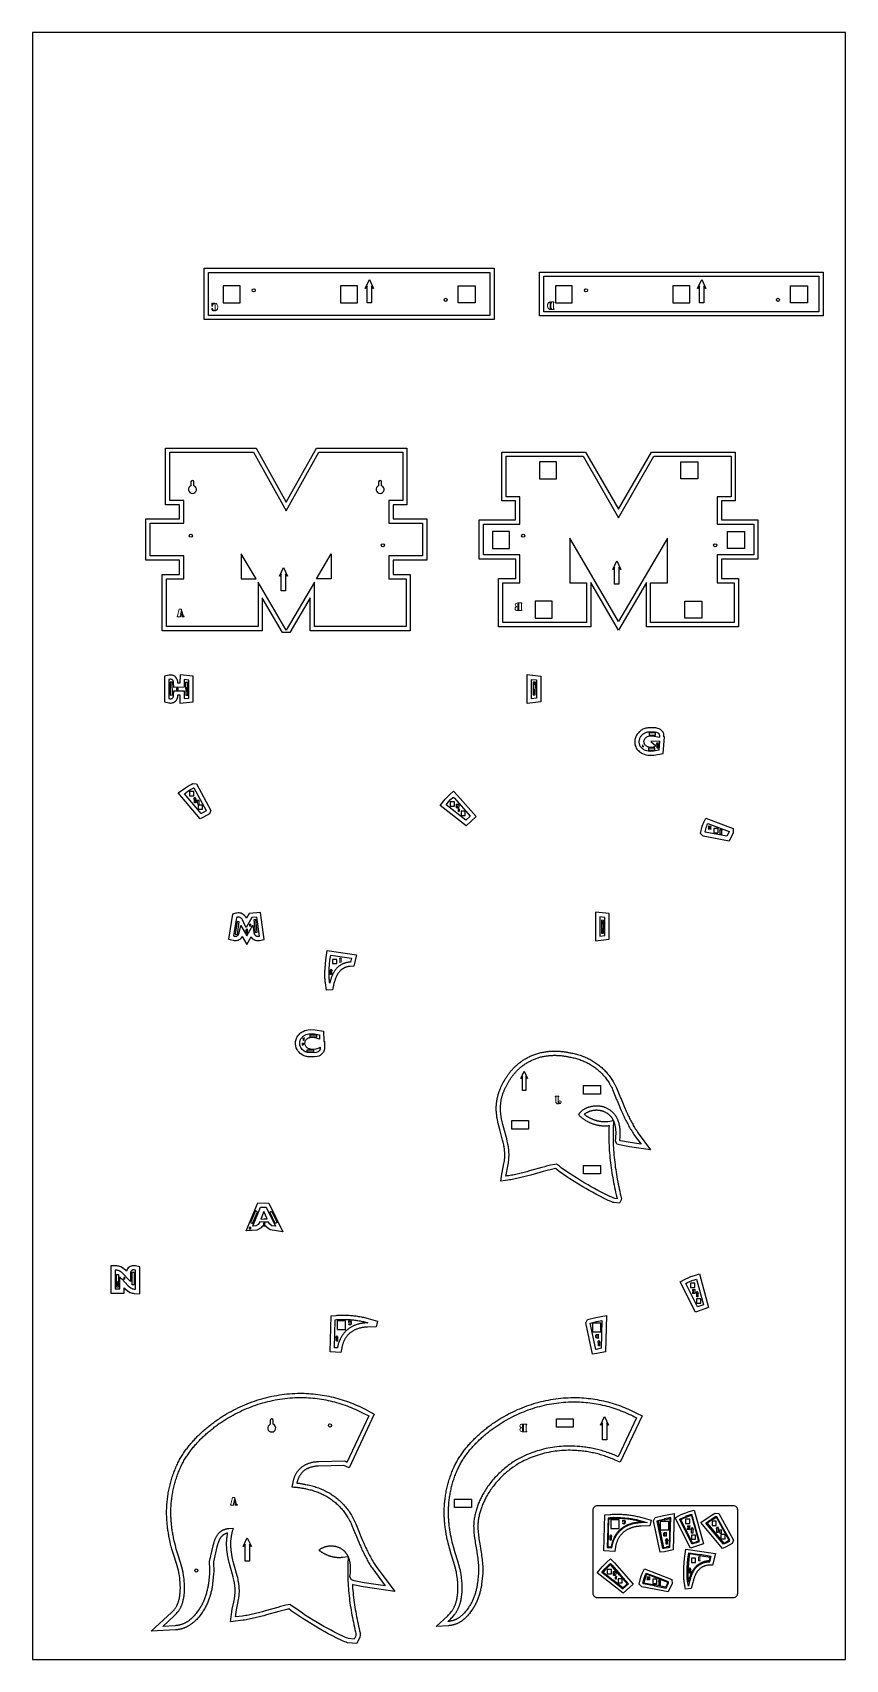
# Model space of a CAD drawing. Extents: x 0 to 48, y 0 to 96.
import ezdxf

# ---------------------------------------------------------------- set-up
doc = ezdxf.new("R2010")
doc.units = 0
doc.header["$MEASUREMENT"] = 0
for name, color, linetype in [('Cut', 250, 'CONTINUOUS'), ('Print 1', 250, 'CONTINUOUS'), ('Print 2', 250, 'CONTINUOUS'), ('Print 3', 250, 'CONTINUOUS')]:
    doc.layers.add(name, color=color, linetype=linetype)

msp = doc.modelspace()

# ---------------------------------------------------------------- linework, layer by layer
at = {"layer": 'Cut', "color": 7, "linetype": 'Continuous'}
for p, q in [((36.879, 8.151), (36.906, 8.2)), ((37.224, 6.55), (36.879, 8.151)), ((36.906, 8.2), (37.273, 8.286)), ((36.939, 8.156), (36.932, 8.143)), ((36.932, 8.143), (37.264, 6.604)), ((37.28, 8.236), (36.939, 8.156)), ((37.273, 8.286), (37.28, 8.236)), ((37.307, 8.294), (37.288, 8.29)), ((37.288, 8.29), (37.296, 8.24)), ((37.296, 8.24), (37.317, 8.245)), ((37.679, 8.369), (37.307, 8.294)), ((37.317, 8.245), (37.627, 8.308)), ((37.627, 8.308), (37.586, 6.671)), ((37.635, 6.631), (37.679, 8.369)), ((38.206, 8.269), (38.355, 8.345)), ((38.943, 6.809), (38.206, 8.269)), ((38.377, 8.3), (38.273, 8.248)), ((38.273, 8.248), (38.968, 6.87)), ((38.355, 8.345), (38.485, 8.404)), ((38.504, 8.358), (38.377, 8.3)), ((38.485, 8.404), (38.529, 8.422)), ((38.544, 8.374), (38.504, 8.358)), ((38.529, 8.422), (38.544, 8.374)), ((38.639, 8.466), (38.543, 8.428)), ((38.543, 8.428), (38.558, 8.38)), ((38.558, 8.38), (38.656, 8.419)), ((38.839, 8.534), (38.639, 8.466)), ((38.656, 8.419), (38.855, 8.486)), ((38.934, 8.562), (38.839, 8.534)), ((38.855, 8.486), (38.899, 8.5)), ((38.899, 8.5), (39.317, 6.99)), ((39.378, 6.958), (38.934, 8.562)), ((39.753, 8.048), (39.994, 8.219)), ((40.805, 6.799), (39.753, 8.048)), ((40.022, 8.178), (39.826, 8.038)), ((39.826, 8.038), (40.819, 6.86)), ((39.994, 8.219), (40.033, 8.244)), ((40.061, 8.202), (40.022, 8.178)), ((40.033, 8.244), (40.061, 8.202)), ((40.164, 8.325), (40.046, 8.252)), ((40.046, 8.252), (40.074, 8.21)), ((40.074, 8.21), (40.189, 8.282)), ((40.319, 8.411), (40.164, 8.325)), ((40.189, 8.282), (40.342, 8.367)), ((40.352, 8.428), (40.319, 8.411)), ((40.342, 8.367), (40.362, 8.377)), ((40.407, 8.422), (40.352, 8.428)), ((40.362, 8.377), (40.376, 8.375)), ((40.376, 8.375), (41.109, 7.035)), ((41.165, 7.037), (40.407, 8.422)), ((39.141, 6.877), (38.943, 6.809)), ((38.968, 6.87), (39.125, 6.924)), ((39.125, 6.924), (39.141, 6.877)), ((39.317, 6.99), (39.139, 6.929)), ((39.139, 6.929), (39.155, 6.882)), ((39.155, 6.882), (39.378, 6.958)), ((40.862, 6.824), (40.805, 6.799)), ((40.819, 6.86), (40.839, 6.869)), ((40.839, 6.869), (40.926, 6.92)), ((40.955, 6.879), (40.862, 6.824)), ((40.926, 6.92), (40.955, 6.879)), ((41.105, 7.025), (40.939, 6.927)), ((40.939, 6.927), (40.968, 6.886)), ((40.968, 6.886), (41.144, 6.99)), ((41.109, 7.035), (41.105, 7.025)), ((41.144, 6.99), (41.165, 7.037)), ((33.617, 5.137), (33.789, 5.341)), ((34.247, 4.645), (33.617, 5.137)), ((33.826, 5.308), (33.688, 5.144)), ((33.688, 5.144), (34.276, 4.686)), ((33.789, 5.341), (33.924, 5.483)), ((33.959, 5.448), (33.826, 5.308)), ((33.924, 5.483), (34.05, 5.602)), ((34.084, 5.565), (33.959, 5.448)), ((34.05, 5.602), (34.12, 5.662)), ((34.116, 5.593), (34.084, 5.565)), ((34.179, 5.527), (34.116, 5.593)), ((34.12, 5.662), (34.216, 5.56)), ((34.686, 4.951), (34.179, 5.527)), ((34.216, 5.56), (34.717, 4.991)), ((34.717, 4.991), (34.686, 4.951)), ((34.727, 4.979), (34.696, 4.94)), ((34.696, 4.94), (35.115, 4.463)), ((35.185, 4.459), (34.727, 4.979)), ((34.276, 4.686), (34.247, 4.645)), ((34.288, 4.677), (34.258, 4.636)), ((34.258, 4.636), (34.862, 4.165)), ((34.86, 4.231), (34.288, 4.677)), ((35.115, 4.463), (34.86, 4.231)), ((34.862, 4.165), (35.185, 4.459))]:
    msp.add_line(p, q, dxfattribs=at)
for points in [[(27.004, 79.308), (10.384, 79.308), (10.384, 81.847), (12.862, 81.847), (24.526, 81.847), (27.004, 81.847)], [(46.432, 79.526), (30.193, 79.526), (30.193, 81.617), (46.432, 81.617)], [(40.433, 67.365), (40.433, 66.994), (42.581, 66.994), (42.581, 65.185), (40.425, 65.185), (40.425, 64.825), (40.425, 63.53), (41.437, 63.53), (41.437, 61.182), (36.495, 61.182), (36.495, 63.528), (37.482, 63.528), (37.482, 64.924), (37.482, 66.161), (36.758, 64.924), (34.601, 61.238), (32.444, 64.924), (31.72, 66.161), (31.72, 64.924), (31.72, 63.528), (32.708, 63.528), (32.708, 61.182), (27.765, 61.182), (27.765, 63.53), (28.778, 63.53), (28.778, 64.825), (28.778, 65.185), (26.621, 65.185), (26.621, 66.994), (28.769, 66.994), (28.769, 67.365), (28.769, 68.613), (27.958, 68.613), (27.958, 70.994), (32.512, 70.994), (34.601, 67.369), (36.69, 70.994), (41.245, 70.994), (41.245, 68.613), (40.433, 68.613)], [(13.2, 63.764), (12.329, 65.248), (12.329, 63.764)], [(17.633, 65.248), (17.633, 63.764), (16.762, 63.764)], [(13.006, 25.567), (13.467, 26.692), (13.802, 26.686), (14.341, 25.56), (14.139, 25.592), (13.994, 25.701), (13.931, 25.81), (13.648, 25.812), (13.418, 25.814), (13.321, 25.663), (13.177, 25.581)], [(13.864, 25.998), (13.65, 26.442), (13.473, 25.988), (13.648, 25.992)], [(31.64, 15.197), (31.783, 15.202), (32.16, 15.202), (32.286, 15.198), (32.413, 15.192), (32.539, 15.183), (32.664, 15.172), (32.79, 15.159), (32.915, 15.144), (33.04, 15.127), (33.165, 15.108), (33.289, 15.087), (33.413, 15.064), (33.537, 15.039), (33.66, 15.011), (33.783, 14.982), (33.905, 14.951), (34.027, 14.918), (34.148, 14.883), (34.269, 14.846), (34.389, 14.807), (34.508, 14.766), (34.627, 14.723), (34.745, 14.679), (34.862, 14.632), (34.979, 14.584), (35.095, 14.534), (35.21, 14.482), (35.324, 14.428), (35.437, 14.373), (35.55, 14.316), (35.661, 14.257), (34.584, 11.961), (34.504, 11.997), (34.424, 12.032), (34.344, 12.065), (34.264, 12.098), (34.182, 12.13), (34.101, 12.16), (34.019, 12.19), (33.937, 12.218), (33.855, 12.246), (33.772, 12.272), (33.689, 12.298), (33.605, 12.322), (33.521, 12.346), (33.437, 12.368), (33.353, 12.389), (33.268, 12.41), (33.183, 12.429), (33.098, 12.447), (33.013, 12.464), (32.928, 12.48), (32.842, 12.495), (32.756, 12.509), (32.67, 12.522), (32.584, 12.534), (32.497, 12.544), (32.411, 12.554), (32.324, 12.562), (32.238, 12.57), (32.151, 12.576), (32.018, 12.584), (31.886, 12.589), (31.753, 12.591), (31.62, 12.591), (31.487, 12.588), (31.354, 12.582), (31.222, 12.574), (31.089, 12.562), (30.957, 12.549), (30.825, 12.532), (30.694, 12.513), (30.563, 12.491), (30.432, 12.466), (30.302, 12.439), (30.173, 12.409), (30.044, 12.376), (29.916, 12.34), (29.789, 12.302), (29.663, 12.261), (29.537, 12.217), (29.413, 12.171), (29.29, 12.122), (29.167, 12.07), (29.046, 12.015), (28.926, 11.958), (28.808, 11.898), (28.691, 11.835), (28.575, 11.77), (28.461, 11.702), (28.385, 11.653), (28.309, 11.602), (28.234, 11.551), (28.161, 11.498), (28.088, 11.445), (28.015, 11.39), (27.944, 11.333), (27.874, 11.276), (27.804, 11.218), (27.736, 11.158), (27.669, 11.098), (27.602, 11.036), (27.537, 10.973), (27.472, 10.909), (27.409, 10.845), (27.346, 10.779), (27.285, 10.712), (27.225, 10.644), (27.166, 10.575), (27.108, 10.505), (27.051, 10.435), (26.996, 10.363), (26.941, 10.29), (26.888, 10.217), (26.837, 10.142), (26.786, 10.067), (26.737, 9.991), (26.689, 9.914), (26.642, 9.836), (26.608, 9.778), (26.575, 9.718), (26.543, 9.659), (26.512, 9.599), (26.481, 9.538), (26.451, 9.477), (26.423, 9.415), (26.395, 9.354), (26.368, 9.291), (26.342, 9.229), (26.317, 9.165), (26.293, 9.102), (26.269, 9.038), (26.247, 8.974), (26.226, 8.91), (26.206, 8.845), (26.187, 8.78), (26.169, 8.714), (26.152, 8.649), (26.136, 8.583), (26.122, 8.516), (26.108, 8.45), (26.096, 8.383), (26.085, 8.317), (26.075, 8.249), (26.066, 8.182), (26.058, 8.115), (26.052, 8.047), (26.047, 7.979), (26.046, 7.879), (26.047, 7.778), (26.051, 7.677), (26.057, 7.577), (26.065, 7.477), (26.075, 7.377), (26.086, 7.277), (26.099, 7.178), (26.113, 7.078), (26.127, 6.979), (26.143, 6.879), (26.159, 6.78), (26.226, 6.383), (26.242, 6.283), (26.257, 6.184), (26.272, 6.085), (26.285, 5.985), (26.298, 5.885), (26.309, 5.786), (26.318, 5.686), (26.326, 5.586), (26.332, 5.486), (26.335, 5.385), (26.336, 5.285), (26.335, 5.184), (26.331, 5.083), (26.271, 4.497), (26.263, 4.444), (26.254, 4.392), (26.245, 4.339), (26.235, 4.287), (26.224, 4.234), (26.213, 4.182), (26.201, 4.13), (26.189, 4.078), (26.176, 4.026), (26.162, 3.974), (26.147, 3.923), (26.132, 3.871), (26.116, 3.82), (26.099, 3.77), (26.081, 3.719), (26.063, 3.669), (26.043, 3.619), (26.023, 3.57), (26.002, 3.521), (25.98, 3.472), (25.957, 3.424), (25.933, 3.376), (25.909, 3.329), (25.883, 3.282), (25.856, 3.236), (25.829, 3.19), (25.8, 3.145), (25.77, 3.1), (25.74, 3.056), (25.665, 2.95), (25.602, 2.867), (25.552, 2.806), (25.501, 2.747), (25.466, 2.709), (25.43, 2.672), (25.392, 2.636), (25.354, 2.6), (25.315, 2.566), (25.275, 2.533), (25.254, 2.517), (25.234, 2.501), (25.212, 2.485), (25.19, 2.47), (25.168, 2.455), (25.146, 2.441), (25.123, 2.427), (25.1, 2.413), (25.077, 2.4), (25.053, 2.388), (25.029, 2.375), (25.005, 2.364), (24.981, 2.353), (24.957, 2.342), (24.932, 2.332), (24.907, 2.322), (24.882, 2.313), (24.857, 2.305), (24.831, 2.297), (24.806, 2.289), (24.78, 2.282), (24.754, 2.275), (24.728, 2.27), (24.702, 2.264), (24.676, 2.259), (24.65, 2.255), (24.623, 2.251), (24.597, 2.248), (24.57, 2.245), (24.543, 2.243), (24.517, 2.242), (24.69, 2.401), (24.741, 2.449), (24.789, 2.498), (24.836, 2.549), (24.881, 2.602), (24.925, 2.656), (24.952, 2.693), (24.979, 2.731), (25.004, 2.77), (25.029, 2.809), (25.053, 2.848), (25.075, 2.889), (25.097, 2.93), (25.112, 2.959), (25.126, 2.989), (25.14, 3.02), (25.154, 3.05), (25.167, 3.081), (25.179, 3.111), (25.192, 3.142), (25.203, 3.173), (25.214, 3.205), (25.225, 3.236), (25.235, 3.268), (25.245, 3.299), (25.254, 3.331), (25.263, 3.363), (25.272, 3.396), (25.28, 3.428), (25.287, 3.46), (25.302, 3.525), (25.314, 3.59), (25.325, 3.656), (25.335, 3.722), (25.343, 3.788), (25.35, 3.854), (25.354, 3.898), (25.358, 3.943), (25.361, 3.987), (25.363, 4.031), (25.365, 4.076), (25.366, 4.12), (25.367, 4.165), (25.368, 4.209), (25.368, 4.254), (25.367, 4.298), (25.366, 4.343), (25.365, 4.387), (25.363, 4.432), (25.358, 4.521), (25.352, 4.61), (25.344, 4.698), (25.335, 4.787), (25.325, 4.875), (25.307, 5.008), (25.287, 5.14), (25.279, 5.187), (25.266, 5.257), (25.239, 5.372), (25.11, 5.804), (24.957, 6.291), (24.871, 6.585), (24.817, 6.782), (24.78, 6.93), (24.756, 7.03), (24.734, 7.129), (24.713, 7.229), (24.699, 7.294), (24.687, 7.359), (24.674, 7.424), (24.663, 7.489), (24.652, 7.554), (24.642, 7.62), (24.632, 7.685), (24.622, 7.75), (24.614, 7.816), (24.606, 7.882), (24.598, 7.947), (24.592, 8.013), (24.585, 8.079), (24.58, 8.145), (24.575, 8.211), (24.571, 8.277), (24.567, 8.343), (24.564, 8.409), (24.562, 8.475), (24.56, 8.541), (24.559, 8.607), (24.558, 8.673), (24.559, 8.74), (24.56, 8.806), (24.562, 8.872), (24.564, 8.938), (24.567, 9.004), (24.571, 9.07), (24.576, 9.136), (24.582, 9.212), (24.589, 9.287), (24.596, 9.362), (24.605, 9.438), (24.615, 9.513), (24.626, 9.588), (24.637, 9.662), (24.65, 9.737), (24.663, 9.812), (24.678, 9.886), (24.693, 9.96), (24.709, 10.034), (24.726, 10.108), (24.744, 10.182), (24.763, 10.255), (24.782, 10.328), (24.803, 10.401), (24.824, 10.474), (24.846, 10.546), (24.87, 10.618), (24.894, 10.69), (24.918, 10.762), (24.944, 10.833), (24.97, 10.904), (24.998, 10.975), (25.026, 11.045), (25.055, 11.115), (25.084, 11.185), (25.115, 11.254), (25.143, 11.314), (25.172, 11.373), (25.202, 11.432), (25.233, 11.49), (25.264, 11.548), (25.297, 11.606), (25.33, 11.662), (25.364, 11.719), (25.399, 11.775), (25.434, 11.831), (25.47, 11.886), (25.507, 11.94), (25.545, 11.995), (25.583, 12.048), (25.622, 12.102), (25.662, 12.154), (25.702, 12.207), (25.743, 12.259), (25.784, 12.31), (25.826, 12.361), (25.868, 12.412), (25.911, 12.462), (25.955, 12.512), (25.999, 12.561), (26.043, 12.61), (26.088, 12.658), (26.133, 12.706), (26.179, 12.754), (26.225, 12.801), (26.275, 12.851), (26.326, 12.901), (26.377, 12.95), (26.429, 12.998), (26.481, 13.047), (26.533, 13.094), (26.586, 13.141), (26.639, 13.188), (26.693, 13.234), (26.747, 13.28), (26.802, 13.325), (26.857, 13.37), (26.913, 13.414), (26.968, 13.458), (27.025, 13.501), (27.081, 13.544), (27.138, 13.586), (27.195, 13.628), (27.253, 13.669), (27.311, 13.71), (27.37, 13.75), (27.428, 13.79), (27.487, 13.83), (27.547, 13.868), (27.607, 13.907), (27.667, 13.944), (27.727, 13.982), (27.788, 14.018), (27.849, 14.055), (27.972, 14.126), (28.097, 14.196), (28.223, 14.263), (28.35, 14.328), (28.478, 14.391), (28.607, 14.452), (28.738, 14.511), (28.869, 14.567), (29.001, 14.621), (29.134, 14.673), (29.268, 14.723), (29.403, 14.77), (29.539, 14.815), (29.675, 14.858), (29.812, 14.898), (29.95, 14.936), (30.088, 14.972), (30.227, 15.005), (30.366, 15.036), (30.506, 15.064), (30.647, 15.089), (30.788, 15.113), (30.929, 15.133), (31.071, 15.151), (31.213, 15.167), (31.355, 15.18), (31.498, 15.19)], [(34.351, 8.37), (34.301, 8.368), (34.233, 8.365), (34.166, 8.361), (34.098, 8.356), (33.986, 8.347), (33.935, 6.597), (34.205, 6.582), (34.221, 6.674), (34.23, 6.72), (34.24, 6.766), (34.251, 6.812), (34.263, 6.857), (34.277, 6.903), (34.292, 6.948), (34.308, 6.992), (34.325, 7.036), (34.343, 7.08), (34.363, 7.123), (34.383, 7.165), (34.396, 7.19), (34.356, 7.222), (34.339, 7.188), (34.317, 7.144), (34.297, 7.1), (34.279, 7.055), (34.261, 7.01), (34.245, 6.964), (34.229, 6.918), (34.215, 6.871), (34.203, 6.824), (34.191, 6.777), (34.181, 6.73), (34.171, 6.683), (34.163, 6.635), (33.987, 6.645), (34.035, 8.301), (34.102, 8.306), (34.169, 8.311), (34.236, 8.315), (34.303, 8.318), (34.351, 8.32)], [(34.384, 7.273), (34.409, 7.315), (34.435, 7.356), (34.462, 7.396), (34.49, 7.436), (34.519, 7.474), (34.549, 7.512), (34.581, 7.548), (34.613, 7.584), (34.647, 7.619), (34.682, 7.652), (34.718, 7.685), (34.755, 7.716), (34.793, 7.746), (34.832, 7.775), (34.873, 7.803), (34.906, 7.825), (34.94, 7.846), (34.974, 7.866), (35.009, 7.885), (35.044, 7.904), (35.08, 7.921), (35.116, 7.938), (35.152, 7.954), (35.189, 7.969), (35.226, 7.984), (35.263, 7.997), (35.301, 8.01), (35.339, 8.022), (35.377, 8.033), (35.416, 8.044), (35.454, 8.053), (35.493, 8.062), (35.532, 8.071), (35.571, 8.078), (35.611, 8.085), (35.65, 8.091), (35.689, 8.097), (35.729, 8.101), (35.769, 8.105), (35.808, 8.109), (35.848, 8.112), (35.888, 8.114), (35.927, 8.115), (35.967, 8.116), (35.902, 8.135), (35.838, 8.153), (35.772, 8.17), (35.707, 8.186), (35.641, 8.201), (35.576, 8.216), (35.51, 8.229), (35.443, 8.241), (35.377, 8.253), (35.311, 8.263), (35.244, 8.273), (35.177, 8.282), (35.11, 8.29), (35.043, 8.297), (34.976, 8.303), (34.909, 8.308), (34.842, 8.313), (34.774, 8.316), (34.707, 8.319), (34.64, 8.321), (34.572, 8.322), (34.505, 8.322), (34.438, 8.322), (34.37, 8.32), (34.366, 8.32), (34.366, 8.37), (34.369, 8.37), (34.437, 8.372), (34.505, 8.372), (34.573, 8.372), (34.641, 8.371), (34.709, 8.369), (34.777, 8.366), (34.845, 8.363), (34.913, 8.358), (34.98, 8.353), (35.048, 8.347), (35.116, 8.34), (35.183, 8.332), (35.251, 8.323), (35.318, 8.313), (35.385, 8.302), (35.452, 8.291), (35.519, 8.278), (35.586, 8.265), (35.652, 8.25), (35.719, 8.235), (35.785, 8.218), (35.851, 8.201), (35.916, 8.183), (36.292, 8.073), (35.929, 8.065), (35.89, 8.064), (35.851, 8.062), (35.812, 8.059), (35.773, 8.056), (35.735, 8.052), (35.696, 8.047), (35.657, 8.042), (35.619, 8.036), (35.58, 8.029), (35.542, 8.022), (35.504, 8.014), (35.466, 8.005), (35.428, 7.995), (35.391, 7.985), (35.354, 7.974), (35.317, 7.962), (35.28, 7.95), (35.244, 7.937), (35.208, 7.923), (35.172, 7.908), (35.137, 7.893), (35.102, 7.876), (35.067, 7.859), (35.033, 7.841), (34.999, 7.822), (34.966, 7.803), (34.933, 7.783), (34.9, 7.761), (34.861, 7.734), (34.823, 7.707), (34.787, 7.677), (34.751, 7.647), (34.716, 7.616), (34.682, 7.583), (34.65, 7.55), (34.618, 7.515), (34.588, 7.48), (34.558, 7.443), (34.53, 7.406), (34.503, 7.368), (34.477, 7.329), (34.452, 7.289), (34.428, 7.248), (34.405, 7.207), (34.401, 7.199), (34.361, 7.232)], [(38.789, 6.227), (38.747, 5.923), (38.705, 5.425), (38.698, 5.22), (38.697, 5.014), (38.7, 4.897), (38.705, 4.809), (38.71, 4.75), (38.717, 4.692), (38.724, 4.634), (38.733, 4.576), (38.742, 4.611), (38.759, 4.68), (38.778, 4.749), (38.788, 4.784), (38.799, 4.818), (38.81, 4.853), (38.822, 4.887), (38.834, 4.921), (38.846, 4.954), (38.859, 4.988), (38.873, 5.021), (38.887, 5.054), (38.902, 5.087), (38.918, 5.119), (38.934, 5.151), (38.951, 5.183), (38.968, 5.214), (38.987, 5.245), (39.006, 5.275), (39.025, 5.305), (39.046, 5.334), (39.067, 5.363), (39.089, 5.391), (39.097, 5.401), (39.13, 5.362), (39.128, 5.36), (39.107, 5.333), (39.086, 5.305), (39.067, 5.277), (39.048, 5.248), (39.029, 5.219), (39.012, 5.189), (38.995, 5.159), (38.978, 5.128), (38.963, 5.097), (38.948, 5.066), (38.933, 5.034), (38.919, 5.002), (38.906, 4.969), (38.893, 4.937), (38.881, 4.904), (38.869, 4.87), (38.858, 4.837), (38.847, 4.803), (38.836, 4.769), (38.826, 4.736), (38.808, 4.667), (38.79, 4.599), (38.723, 4.319), (38.675, 4.627), (38.667, 4.686), (38.661, 4.746), (38.655, 4.805), (38.65, 4.894), (38.647, 5.013), (38.648, 5.221), (38.655, 5.428), (38.698, 5.929), (38.746, 6.284), (39.391, 6.186), (39.385, 6.136)], [(39.139, 5.373), (39.15, 5.386), (39.173, 5.412), (39.197, 5.437), (39.221, 5.462), (39.241, 5.48), (39.262, 5.498), (39.284, 5.516), (39.306, 5.533), (39.328, 5.55), (39.351, 5.566), (39.374, 5.582), (39.398, 5.597), (39.422, 5.611), (39.446, 5.625), (39.471, 5.639), (39.496, 5.651), (39.521, 5.663), (39.547, 5.675), (39.572, 5.686), (39.599, 5.696), (39.625, 5.706), (39.651, 5.715), (39.678, 5.723), (39.705, 5.73), (39.732, 5.737), (39.759, 5.743), (39.786, 5.749), (39.814, 5.753), (39.841, 5.757), (39.869, 5.76), (39.896, 5.762), (39.924, 5.764), (39.99, 5.766), (40.072, 6.083), (39.406, 6.184), (39.4, 6.134), (40.009, 6.042), (39.951, 5.815), (39.922, 5.814), (39.893, 5.812), (39.864, 5.81), (39.835, 5.807), (39.806, 5.803), (39.777, 5.798), (39.749, 5.792), (39.72, 5.786), (39.692, 5.779), (39.664, 5.771), (39.636, 5.762), (39.608, 5.753), (39.581, 5.743), (39.554, 5.732), (39.527, 5.721), (39.5, 5.709), (39.474, 5.696), (39.448, 5.683), (39.422, 5.669), (39.397, 5.654), (39.372, 5.639), (39.347, 5.623), (39.323, 5.607), (39.299, 5.59), (39.275, 5.573), (39.252, 5.555), (39.23, 5.536), (39.208, 5.517), (39.186, 5.498), (39.161, 5.472), (39.136, 5.446), (39.112, 5.419), (39.107, 5.412)], [(36.26, 5.035), (36.244, 5.001), (36.221, 4.95), (36.194, 4.881), (36.164, 4.792), (36.095, 4.521), (36.102, 4.514), (36.724, 4.396), (36.713, 4.348), (36.079, 4.468), (36.039, 4.504), (36.116, 4.806), (36.147, 4.898), (36.175, 4.969), (36.198, 5.022), (36.235, 5.098), (36.883, 4.847), (36.87, 4.799)], [(36.727, 4.345), (37.408, 4.216), (37.557, 4.526), (37.554, 4.587), (36.897, 4.842), (36.884, 4.793), (37.506, 4.552), (37.506, 4.536), (37.38, 4.272), (36.738, 4.394)]]:
    msp.add_lwpolyline(points, close=True, dxfattribs=at)
for points in [[(14.979, 60.733), (13.317, 63.566), (13.317, 60.953), (7.907, 60.953), (7.907, 63.773), (8.925, 63.773), (8.925, 64.587), (8.925, 65.123), (6.939, 65.123), (6.939, 67.056), (8.925, 67.056), (8.925, 68.378), (8.106, 68.378), (8.106, 71.232), (13.055, 71.232), (14.981, 67.785), (16.907, 71.232), (21.856, 71.232), (21.856, 68.378), (21.037, 68.378), (21.037, 67.056), (23.023, 67.056), (23.023, 65.123), (21.037, 65.123), (21.037, 64.587), (21.037, 63.773), (22.055, 63.773), (22.055, 60.953), (16.646, 60.953), (16.646, 63.566), (14.983, 60.733)], [(37.264, 6.604), (37.275, 6.605), (37.42, 6.636), (37.427, 6.587), (37.283, 6.556), (37.224, 6.55)], [(37.586, 6.671), (37.429, 6.638), (37.436, 6.589), (37.635, 6.631)]]:
    msp.add_lwpolyline(points, dxfattribs=at)
for points in [[(9.533, 69.26), (9.533, 69.483, 1), (9.353, 69.483), (9.353, 69.26, 5.023144)], [(20.613, 69.26), (20.613, 69.483, 1), (20.433, 69.483), (20.433, 69.26, 5.023144)], [(14.214, 13.876), (14.214, 14.099, 1), (14.034, 14.099), (14.034, 13.876, 5.023144)]]:
    msp.add_lwpolyline(points, format="xyb", close=True, dxfattribs=at)
at = {"layer": 'Cut', "color": 7}
for points in [[(8.052, 57.825), (8.051, 56.701), (8.085, 56.694), (8.116, 56.689), (8.145, 56.687), (8.171, 56.688), (8.195, 56.691), (8.217, 56.696), (8.236, 56.704), (8.253, 56.713), (8.268, 56.725), (8.294, 56.753), (8.312, 56.787), (8.331, 56.848), (8.346, 57.165), (8.954, 57.16), (8.955, 56.7), (9.228, 56.728), (9.228, 57.794), (8.957, 57.823), (8.955, 57.363), (8.341, 57.356), (8.33, 57.675), (8.313, 57.736), (8.295, 57.77), (8.27, 57.798), (8.255, 57.81), (8.238, 57.82), (8.219, 57.827), (8.197, 57.833), (8.173, 57.836), (8.147, 57.837), (8.118, 57.836), (8.086, 57.831)], [(29.764, 57.797), (29.765, 56.731), (29.462, 56.69), (29.461, 57.831)], [(35.864, 53.907), (35.89, 53.87), (35.918, 53.835), (35.948, 53.803), (35.98, 53.774), (36.012, 53.747), (36.047, 53.723), (36.082, 53.702), (36.119, 53.682), (36.196, 53.651), (36.276, 53.628), (36.359, 53.613), (36.488, 53.603), (36.662, 53.611), (36.998, 53.673), (37.037, 54.189), (36.516, 54.176), (36.803, 53.917), (36.775, 53.892), (36.745, 53.87), (36.714, 53.851), (36.68, 53.836), (36.646, 53.824), (36.61, 53.816), (36.574, 53.811), (36.537, 53.808), (36.5, 53.809), (36.463, 53.812), (36.426, 53.819), (36.39, 53.827), (36.355, 53.839), (36.321, 53.853), (36.289, 53.869), (36.258, 53.888), (36.229, 53.908), (36.203, 53.931), (36.178, 53.956), (36.157, 53.983), (36.139, 54.011), (36.124, 54.042), (36.112, 54.073), (36.105, 54.107), (36.101, 54.142), (36.102, 54.178), (36.108, 54.215), (36.119, 54.254), (36.134, 54.294), (36.154, 54.326), (36.176, 54.354), (36.199, 54.38), (36.224, 54.403), (36.25, 54.423), (36.277, 54.44), (36.305, 54.455), (36.364, 54.479), (36.427, 54.494), (36.493, 54.501), (36.595, 54.501), (37.03, 54.422), (37.033, 54.458), (37.034, 54.49), (37.031, 54.52), (37.025, 54.548), (37.017, 54.572), (37.007, 54.594), (36.994, 54.614), (36.979, 54.632), (36.962, 54.648), (36.943, 54.662), (36.9, 54.684), (36.852, 54.7), (36.772, 54.715), (36.437, 54.723), (36.394, 54.723), (36.352, 54.72), (36.31, 54.715), (36.269, 54.706), (36.229, 54.694), (36.19, 54.68), (36.152, 54.663), (36.115, 54.644), (36.08, 54.623), (36.047, 54.6), (36.015, 54.574), (35.984, 54.547), (35.956, 54.517), (35.93, 54.487), (35.905, 54.454), (35.884, 54.42), (35.864, 54.385), (35.847, 54.349), (35.833, 54.312), (35.821, 54.273), (35.813, 54.234), (35.807, 54.195), (35.805, 54.154), (35.806, 54.114), (35.81, 54.072), (35.818, 54.031), (35.829, 53.99), (35.845, 53.949)], [(9.337, 51.332), (9.49, 51.417), (9.509, 51.427), (9.524, 51.425), (10.257, 50.085), (10.253, 50.075), (9.987, 49.919), (9.966, 49.91), (8.974, 51.088), (9.17, 51.228)], [(24.814, 50.854), (24.846, 50.882), (24.909, 50.816), (25.845, 49.752), (25.59, 49.52), (24.418, 50.434), (24.556, 50.598), (24.688, 50.737)], [(39.712, 48.82), (39.781, 49.092), (39.811, 49.18), (39.838, 49.25), (39.861, 49.301), (39.877, 49.334), (41.123, 48.852), (41.124, 48.836), (40.997, 48.572), (39.719, 48.814)], [(11.864, 42.695), (11.905, 42.684), (11.942, 42.677), (11.977, 42.675), (12.009, 42.676), (12.038, 42.68), (12.064, 42.688), (12.088, 42.699), (12.11, 42.713), (12.13, 42.729), (12.147, 42.748), (12.163, 42.77), (12.19, 42.818), (12.211, 42.873), (12.245, 43.029), (12.293, 43.308), (12.646, 42.698), (13.004, 43.337), (13.018, 43.218), (13.06, 42.894), (13.079, 42.837), (13.104, 42.786), (13.119, 42.763), (13.137, 42.743), (13.156, 42.725), (13.177, 42.709), (13.201, 42.697), (13.228, 42.687), (13.257, 42.68), (13.289, 42.677), (13.324, 42.677), (13.362, 42.68), (13.403, 42.688), (13.239, 43.802), (12.94, 43.776), (12.612, 43.182), (12.597, 43.207), (12.556, 43.291), (12.406, 43.634), (12.371, 43.686), (12.332, 43.731), (12.31, 43.75), (12.287, 43.766), (12.262, 43.78), (12.236, 43.79), (12.208, 43.798), (12.178, 43.802), (12.146, 43.802), (12.112, 43.798), (12.076, 43.79), (12.038, 43.778)], [(33.494, 43.819), (33.495, 42.683), (33.794, 42.719), (33.794, 43.788)], [(17.563, 41.254), (17.604, 41.557), (18.825, 41.372), (18.767, 41.145), (18.738, 41.144), (18.708, 41.143), (18.679, 41.14), (18.65, 41.137), (18.622, 41.133), (18.593, 41.128), (18.564, 41.122), (18.536, 41.116), (18.507, 41.109), (18.479, 41.101), (18.451, 41.093), (18.424, 41.083), (18.396, 41.073), (18.369, 41.063), (18.342, 41.051), (18.316, 41.039), (18.289, 41.027), (18.263, 41.013), (18.237, 40.999), (18.212, 40.985), (18.187, 40.97), (18.162, 40.954), (18.138, 40.938), (18.114, 40.921), (18.091, 40.903), (18.068, 40.885), (18.045, 40.867), (18.023, 40.848), (18.002, 40.828), (17.976, 40.803), (17.952, 40.776), (17.928, 40.749), (17.905, 40.722), (17.883, 40.694), (17.861, 40.665), (17.841, 40.636), (17.821, 40.606), (17.802, 40.575), (17.784, 40.545), (17.766, 40.513), (17.75, 40.482), (17.733, 40.45), (17.718, 40.417), (17.703, 40.385), (17.689, 40.352), (17.675, 40.318), (17.662, 40.285), (17.649, 40.251), (17.637, 40.217), (17.626, 40.183), (17.615, 40.149), (17.604, 40.114), (17.594, 40.08), (17.575, 40.01), (17.557, 39.941), (17.549, 39.906), (17.54, 39.964), (17.532, 40.023), (17.526, 40.081), (17.521, 40.139), (17.516, 40.227), (17.512, 40.344), (17.513, 40.55), (17.52, 40.755)], [(15.845, 36.612), (15.868, 36.65), (15.894, 36.685), (15.921, 36.717), (15.95, 36.746), (15.981, 36.773), (16.013, 36.797), (16.047, 36.819), (16.082, 36.838), (16.155, 36.87), (16.233, 36.894), (16.314, 36.91), (16.439, 36.921), (16.651, 36.912), (16.935, 36.86), (16.939, 36.601), (16.875, 36.63), (16.767, 36.666), (16.651, 36.69), (16.533, 36.699), (16.455, 36.696), (16.38, 36.685), (16.344, 36.676), (16.31, 36.665), (16.276, 36.651), (16.245, 36.636), (16.215, 36.618), (16.187, 36.597), (16.162, 36.573), (16.139, 36.547), (16.119, 36.519), (16.101, 36.487), (16.087, 36.452), (16.076, 36.414), (16.068, 36.374), (16.064, 36.33), (16.077, 36.288), (16.092, 36.25), (16.11, 36.215), (16.131, 36.184), (16.154, 36.155), (16.179, 36.13), (16.205, 36.107), (16.234, 36.087), (16.264, 36.07), (16.296, 36.055), (16.329, 36.043), (16.399, 36.026), (16.472, 36.017), (16.587, 36.018), (16.741, 36.04), (16.923, 36.094), (16.988, 36.12), (16.988, 36.083), (16.985, 36.049), (16.978, 36.017), (16.969, 35.989), (16.957, 35.962), (16.942, 35.938), (16.924, 35.917), (16.905, 35.897), (16.883, 35.88), (16.86, 35.864), (16.808, 35.839), (16.75, 35.821), (16.624, 35.801), (16.334, 35.81), (16.278, 35.816), (16.24, 35.82), (16.203, 35.827), (16.167, 35.836), (16.132, 35.848), (16.098, 35.863), (16.033, 35.899), (15.974, 35.944), (15.922, 35.995), (15.876, 36.053), (15.838, 36.116), (15.808, 36.183), (15.787, 36.253), (15.776, 36.325), (15.775, 36.362), (15.776, 36.398), (15.78, 36.435), (15.787, 36.471), (15.796, 36.507), (15.809, 36.542), (15.825, 36.577)], [(30.285, 35.607), (30.34, 35.615), (30.396, 35.623), (30.441, 35.628), (30.487, 35.633), (30.533, 35.637), (30.578, 35.64), (30.624, 35.643), (30.669, 35.646), (30.715, 35.647), (30.761, 35.649), (30.807, 35.649), (30.852, 35.649), (30.898, 35.649), (30.944, 35.647), (30.989, 35.646), (31.035, 35.644), (31.081, 35.641), (31.126, 35.637), (31.172, 35.634), (31.218, 35.629), (31.263, 35.624), (31.308, 35.619), (31.354, 35.613), (31.399, 35.607), (31.444, 35.6), (31.49, 35.593), (31.535, 35.585), (31.58, 35.577), (31.625, 35.568), (31.669, 35.559), (31.714, 35.549), (31.782, 35.537), (31.849, 35.523), (31.916, 35.508), (31.983, 35.492), (32.05, 35.474), (32.116, 35.456), (32.182, 35.436), (32.247, 35.415), (32.313, 35.393), (32.377, 35.37), (32.442, 35.345), (32.505, 35.32), (32.569, 35.293), (32.631, 35.264), (32.662, 35.25), (32.723, 35.221), (32.782, 35.19), (32.841, 35.159), (32.899, 35.126), (32.957, 35.092), (33.013, 35.057), (33.069, 35.021), (33.125, 34.983), (33.179, 34.945), (33.233, 34.905), (33.286, 34.864), (33.338, 34.822), (33.389, 34.78), (33.439, 34.736), (33.489, 34.691), (33.537, 34.645), (33.585, 34.598), (33.631, 34.55), (33.677, 34.502), (33.721, 34.452), (33.765, 34.401), (33.807, 34.35), (33.849, 34.298), (33.889, 34.244), (33.928, 34.19), (33.967, 34.136), (34.004, 34.08), (34.039, 34.023), (34.074, 33.966), (34.093, 33.934), (34.112, 33.902), (34.13, 33.869), (34.148, 33.836), (34.166, 33.803), (34.183, 33.77), (34.216, 33.703), (34.248, 33.636), (34.293, 33.533), (34.49, 33.048), (34.518, 32.979), (34.639, 32.684), (34.701, 32.537), (34.764, 32.39), (34.796, 32.317), (34.828, 32.244), (34.861, 32.171), (34.894, 32.099), (34.928, 32.026), (34.962, 31.954), (34.997, 31.882), (35.032, 31.811), (35.068, 31.74), (35.104, 31.669), (35.141, 31.598), (35.179, 31.528), (35.217, 31.458), (35.256, 31.389), (35.296, 31.32), (35.337, 31.251), (35.378, 31.183), (35.42, 31.115), (35.463, 31.048), (35.507, 30.981), (35.552, 30.915), (35.935, 30.399), (35.289, 30.496), (34.719, 30.609), (34.678, 30.62), (34.672, 30.634), (34.681, 30.708), (34.689, 30.783), (34.692, 30.821), (34.695, 30.858), (34.697, 30.896), (34.699, 30.934), (34.701, 30.972), (34.702, 31.009), (34.702, 31.047), (34.702, 31.085), (34.702, 31.122), (34.701, 31.16), (34.699, 31.198), (34.697, 31.235), (34.694, 31.273), (34.69, 31.311), (34.686, 31.348), (34.681, 31.385), (34.676, 31.422), (34.67, 31.46), (34.663, 31.497), (34.655, 31.533), (34.647, 31.57), (34.638, 31.607), (34.628, 31.643), (34.617, 31.679), (34.606, 31.716), (34.597, 31.744), (34.586, 31.773), (34.576, 31.801), (34.564, 31.83), (34.552, 31.858), (34.54, 31.885), (34.527, 31.913), (34.513, 31.94), (34.499, 31.967), (34.484, 31.993), (34.469, 32.02), (34.453, 32.045), (34.436, 32.071), (34.419, 32.096), (34.401, 32.121), (34.383, 32.145), (34.364, 32.169), (34.345, 32.193), (34.325, 32.216), (34.305, 32.238), (34.284, 32.26), (34.263, 32.282), (34.241, 32.303), (34.218, 32.323), (34.195, 32.343), (34.172, 32.362), (34.148, 32.381), (34.123, 32.399), (34.098, 32.416), (34.065, 32.439), (34.031, 32.46), (33.997, 32.479), (33.962, 32.498), (33.927, 32.516), (33.891, 32.533), (33.855, 32.548), (33.818, 32.563), (33.781, 32.576), (33.743, 32.589), (33.705, 32.6), (33.667, 32.61), (33.628, 32.619), (33.59, 32.627), (33.551, 32.634), (33.511, 32.64), (33.472, 32.645), (33.433, 32.649), (33.393, 32.652), (33.353, 32.654), (33.314, 32.655), (33.274, 32.654), (33.234, 32.653), (33.195, 32.651), (33.155, 32.647), (33.116, 32.643), (33.077, 32.638), (33.038, 32.632), (32.999, 32.624), (32.971, 32.618), (32.944, 32.612), (32.916, 32.605), (32.889, 32.598), (32.862, 32.59), (32.835, 32.582), (32.808, 32.573), (32.781, 32.563), (32.755, 32.553), (32.728, 32.543), (32.702, 32.532), (32.677, 32.52), (32.651, 32.508), (32.626, 32.496), (32.601, 32.482), (32.576, 32.469), (32.551, 32.454), (32.527, 32.44), (32.504, 32.424), (32.48, 32.408), (32.457, 32.392), (32.435, 32.375), (32.413, 32.357), (32.391, 32.339), (32.37, 32.321), (32.349, 32.301), (32.329, 32.282), (32.309, 32.261), (32.29, 32.24), (32.228, 32.155), (32.25, 32.131), (32.273, 32.108), (32.296, 32.085), (32.319, 32.062), (32.343, 32.04), (32.367, 32.018), (32.392, 31.997), (32.417, 31.976), (32.442, 31.956), (32.468, 31.936), (32.494, 31.916), (32.521, 31.897), (32.547, 31.879), (32.574, 31.86), (32.602, 31.842), (32.629, 31.825), (32.657, 31.808), (32.685, 31.791), (32.713, 31.775), (32.742, 31.76), (32.771, 31.744), (32.8, 31.729), (32.829, 31.715), (32.858, 31.701), (32.888, 31.687), (32.918, 31.674), (32.948, 31.661), (32.978, 31.649), (33.008, 31.637), (33.042, 31.624), (33.076, 31.612), (33.111, 31.6), (33.145, 31.589), (33.18, 31.578), (33.215, 31.568), (33.25, 31.558), (33.286, 31.549), (33.321, 31.541), (33.357, 31.533), (33.392, 31.526), (33.428, 31.519), (33.464, 31.513), (33.5, 31.507), (33.536, 31.502), (33.572, 31.498), (33.609, 31.495), (33.645, 31.492), (33.681, 31.49), (33.718, 31.488), (33.754, 31.487), (33.79, 31.487), (33.827, 31.488), (33.863, 31.489), (33.899, 31.491), (33.936, 31.494), (33.972, 31.497), (34.008, 31.502), (34.044, 31.507), (34.037, 31.36), (34.032, 31.213), (34.029, 31.066), (34.028, 30.919), (34.029, 30.772), (34.031, 30.625), (34.035, 30.478), (34.041, 30.331), (34.048, 30.185), (34.057, 30.038), (34.068, 29.891), (34.08, 29.745), (34.094, 29.599), (34.109, 29.452), (34.126, 29.306), (34.144, 29.161), (34.164, 29.015), (34.184, 28.869), (34.207, 28.724), (34.23, 28.579), (34.255, 28.434), (34.282, 28.289), (34.309, 28.144), (34.338, 28), (34.367, 27.856), (34.398, 27.712), (34.43, 27.569), (34.463, 27.426), (34.497, 27.283), (34.513, 27.22), (34.514, 27.201), (34.512, 27.192), (34.51, 27.189), (34.384, 27.201), (34.375, 27.205), (34.288, 27.236), (34.203, 27.27), (34.09, 27.318), (33.895, 27.408), (33.567, 27.574), (33.373, 27.677), (33.182, 27.782), (32.991, 27.889), (32.801, 27.998), (32.612, 28.109), (32.362, 28.26), (32.114, 28.414), (31.868, 28.571), (31.746, 28.65), (31.241, 28.999), (31.105, 29.102), (30.998, 29.188), (30.946, 29.231), (30.838, 29.216), (30.579, 29.162), (30.323, 29.099), (30.241, 29.077), (30.079, 29.032), (29.348, 28.824), (29.185, 28.779), (29.104, 28.757), (29.023, 28.735), (28.941, 28.714), (28.859, 28.693), (28.777, 28.673), (28.695, 28.654), (28.613, 28.635), (28.531, 28.617), (28.448, 28.6), (28.365, 28.584), (28.283, 28.568), (28.199, 28.554), (28.116, 28.541), (28.032, 28.529), (27.949, 28.518), (27.961, 28.599), (28.041, 29), (28.082, 29.214), (28.094, 29.295), (28.101, 29.333), (28.107, 29.372), (28.112, 29.41), (28.117, 29.449), (28.121, 29.487), (28.125, 29.526), (28.128, 29.565), (28.13, 29.604), (28.132, 29.642), (28.133, 29.681), (28.134, 29.72), (28.135, 29.759), (28.134, 29.798), (28.134, 29.837), (28.133, 29.876), (28.131, 29.914), (28.129, 29.953), (28.126, 29.992), (28.123, 30.031), (28.119, 30.069), (28.115, 30.108), (28.111, 30.147), (28.106, 30.185), (28.1, 30.224), (28.095, 30.262), (28.088, 30.301), (28.082, 30.339), (28.067, 30.415), (28.049, 30.501), (28.029, 30.586), (27.998, 30.713), (27.823, 31.346), (27.768, 31.557), (27.747, 31.642), (27.727, 31.728), (27.709, 31.814), (27.7, 31.857), (27.692, 31.9), (27.685, 31.944), (27.677, 31.987), (27.67, 32.031), (27.664, 32.074), (27.658, 32.118), (27.653, 32.162), (27.648, 32.206), (27.644, 32.249), (27.64, 32.293), (27.637, 32.337), (27.635, 32.381), (27.633, 32.425), (27.632, 32.469), (27.631, 32.513), (27.632, 32.557), (27.632, 32.601), (27.634, 32.645), (27.636, 32.689), (27.639, 32.733), (27.643, 32.776), (27.647, 32.82), (27.653, 32.864), (27.659, 32.908), (27.665, 32.949), (27.672, 32.99), (27.68, 33.032), (27.688, 33.072), (27.697, 33.113), (27.707, 33.154), (27.717, 33.194), (27.728, 33.234), (27.74, 33.274), (27.752, 33.314), (27.765, 33.354), (27.778, 33.393), (27.792, 33.432), (27.807, 33.471), (27.822, 33.51), (27.838, 33.549), (27.854, 33.587), (27.87, 33.626), (27.887, 33.664), (27.905, 33.702), (27.922, 33.74), (27.941, 33.777), (27.978, 33.852), (28.017, 33.926), (28.057, 33.999), (28.077, 34.035), (28.099, 34.074), (28.122, 34.112), (28.145, 34.15), (28.169, 34.188), (28.193, 34.225), (28.218, 34.263), (28.243, 34.3), (28.269, 34.336), (28.294, 34.373), (28.321, 34.409), (28.348, 34.444), (28.375, 34.48), (28.403, 34.514), (28.431, 34.549), (28.46, 34.583), (28.489, 34.617), (28.519, 34.65), (28.549, 34.683), (28.58, 34.716), (28.611, 34.748), (28.642, 34.779), (28.674, 34.81), (28.706, 34.841), (28.739, 34.871), (28.773, 34.901), (28.806, 34.93), (28.841, 34.959), (28.875, 34.987), (28.911, 35.014), (28.955, 35.048), (29.001, 35.081), (29.047, 35.113), (29.093, 35.144), (29.14, 35.175), (29.188, 35.204), (29.236, 35.233), (29.285, 35.26), (29.334, 35.287), (29.384, 35.313), (29.434, 35.338), (29.484, 35.362), (29.535, 35.385), (29.587, 35.407), (29.639, 35.428), (29.691, 35.449), (29.743, 35.468), (29.796, 35.486), (29.85, 35.504), (29.903, 35.52), (29.957, 35.536), (30.011, 35.55), (30.065, 35.563), (30.12, 35.576), (30.175, 35.587), (30.23, 35.598)], [(33.976, 31.75), (34.305, 31.797), (34.302, 31.803), (34.291, 31.825), (34.279, 31.847), (34.267, 31.869), (34.254, 31.891), (34.241, 31.912), (34.228, 31.933), (34.214, 31.953), (34.199, 31.973), (34.185, 31.993), (34.169, 32.013), (34.154, 32.031), (34.138, 32.05), (34.121, 32.068), (34.105, 32.086), (34.088, 32.103), (34.07, 32.12), (34.052, 32.136), (34.034, 32.152), (34.015, 32.167), (33.997, 32.182), (33.977, 32.196), (33.957, 32.21), (33.929, 32.229), (33.902, 32.245), (33.875, 32.261), (33.847, 32.277), (33.818, 32.291), (33.789, 32.304), (33.76, 32.317), (33.73, 32.329), (33.699, 32.34), (33.668, 32.35), (33.637, 32.359), (33.606, 32.368), (33.574, 32.375), (33.542, 32.382), (33.51, 32.388), (33.477, 32.393), (33.444, 32.397), (33.411, 32.4), (33.378, 32.402), (33.345, 32.404), (33.312, 32.405), (33.279, 32.404), (33.246, 32.403), (33.212, 32.401), (33.179, 32.399), (33.146, 32.395), (33.113, 32.391), (33.081, 32.385), (33.048, 32.379), (33.025, 32.374), (33.002, 32.369), (32.979, 32.363), (32.956, 32.357), (32.934, 32.351), (32.911, 32.344), (32.889, 32.336), (32.867, 32.328), (32.845, 32.32), (32.823, 32.312), (32.802, 32.303), (32.781, 32.293), (32.76, 32.283), (32.74, 32.273), (32.719, 32.262), (32.699, 32.251), (32.68, 32.24), (32.661, 32.228), (32.642, 32.216), (32.624, 32.204), (32.606, 32.191), (32.588, 32.177), (32.577, 32.169), (32.597, 32.152), (32.62, 32.135), (32.643, 32.118), (32.666, 32.101), (32.689, 32.084), (32.713, 32.068), (32.737, 32.053), (32.761, 32.037), (32.786, 32.022), (32.81, 32.008), (32.836, 31.993), (32.861, 31.979), (32.886, 31.966), (32.912, 31.953), (32.938, 31.94), (32.965, 31.927), (32.991, 31.915), (33.018, 31.903), (33.044, 31.892), (33.071, 31.881), (33.098, 31.87), (33.128, 31.859), (33.159, 31.848), (33.19, 31.837), (33.221, 31.827), (33.252, 31.818), (33.283, 31.809), (33.314, 31.8), (33.346, 31.792), (33.377, 31.785), (33.409, 31.777), (33.441, 31.771), (33.472, 31.765), (33.504, 31.76), (33.536, 31.755), (33.567, 31.751), (33.599, 31.747), (33.631, 31.744), (33.663, 31.741), (33.694, 31.739), (33.726, 31.738), (33.757, 31.737), (33.789, 31.737), (33.82, 31.738), (33.851, 31.739), (33.883, 31.74), (33.914, 31.743), (33.945, 31.746)], [(5.79, 22.52), (5.794, 22.355), (5.788, 22.298), (5.697, 22.376), (5.336, 22.775), (5.245, 22.854), (5.181, 22.898), (5.112, 22.933), (5.075, 22.948), (5.037, 22.959), (4.998, 22.968), (4.957, 22.974), (4.915, 22.977), (4.87, 22.976), (4.871, 21.862), (5.163, 21.861), (5.152, 22.571), (5.184, 22.546), (5.275, 22.462), (5.644, 22.052), (5.738, 21.972), (5.804, 21.927), (5.876, 21.89), (5.913, 21.875), (5.952, 21.862), (5.993, 21.852), (6.035, 21.845), (6.079, 21.841), (6.08, 22.968), (6.036, 22.978), (5.995, 22.983), (5.959, 22.985), (5.927, 22.982), (5.899, 22.975), (5.874, 22.965), (5.853, 22.952), (5.835, 22.936), (5.82, 22.917), (5.808, 22.896), (5.798, 22.872), (5.791, 22.846), (5.785, 22.818), (5.779, 22.758)], [(39.616, 20.924), (39.267, 20.805), (38.572, 22.182), (38.676, 22.235), (38.803, 22.293), (38.955, 22.353), (39.154, 22.42), (39.198, 22.434)], [(17.825, 18.392), (17.873, 20.048), (17.94, 20.053), (18.007, 20.058), (18.074, 20.062), (18.141, 20.065), (18.209, 20.067), (18.276, 20.069), (18.343, 20.069), (18.411, 20.069), (18.478, 20.068), (18.545, 20.066), (18.613, 20.063), (18.68, 20.06), (18.747, 20.055), (18.814, 20.05), (18.881, 20.044), (18.948, 20.037), (19.015, 20.029), (19.082, 20.02), (19.149, 20.01), (19.215, 20), (19.282, 19.988), (19.348, 19.976), (19.414, 19.963), (19.48, 19.948), (19.545, 19.933), (19.611, 19.917), (19.676, 19.9), (19.741, 19.882), (19.805, 19.863), (19.766, 19.862), (19.726, 19.861), (19.686, 19.859), (19.646, 19.856), (19.607, 19.852), (19.567, 19.848), (19.528, 19.844), (19.488, 19.838), (19.449, 19.832), (19.409, 19.825), (19.37, 19.818), (19.331, 19.809), (19.292, 19.8), (19.254, 19.791), (19.215, 19.78), (19.177, 19.769), (19.139, 19.757), (19.102, 19.744), (19.064, 19.731), (19.027, 19.716), (18.99, 19.701), (18.954, 19.685), (18.918, 19.668), (18.882, 19.651), (18.847, 19.632), (18.812, 19.613), (18.778, 19.593), (18.744, 19.572), (18.711, 19.55), (18.67, 19.522), (18.631, 19.493), (18.593, 19.463), (18.556, 19.432), (18.52, 19.399), (18.485, 19.366), (18.452, 19.331), (18.419, 19.295), (18.387, 19.259), (18.357, 19.221), (18.328, 19.183), (18.3, 19.143), (18.273, 19.103), (18.247, 19.062), (18.223, 19.02), (18.199, 18.978), (18.177, 18.935), (18.156, 18.891), (18.136, 18.847), (18.117, 18.802), (18.099, 18.757), (18.083, 18.711), (18.068, 18.665), (18.054, 18.618), (18.041, 18.571), (18.029, 18.524), (18.019, 18.477), (18.01, 18.43), (18.002, 18.382)], [(32.929, 19.834), (32.936, 19.847), (33.314, 19.936), (33.624, 19.999), (33.583, 18.362), (33.272, 18.296), (33.26, 18.295)], [(11.858, 7.721), (11.59, 7.714), (11.568, 7.712), (11.546, 7.71), (11.524, 7.708), (11.502, 7.705), (11.48, 7.701), (11.458, 7.697), (11.436, 7.692), (11.414, 7.686), (11.392, 7.68), (11.37, 7.674), (11.349, 7.666), (11.327, 7.658), (11.306, 7.65), (11.285, 7.641), (11.264, 7.632), (11.243, 7.622), (11.222, 7.611), (11.202, 7.6), (11.182, 7.588), (11.162, 7.576), (11.142, 7.564), (11.123, 7.551), (11.104, 7.538), (11.085, 7.524), (11.067, 7.51), (11.049, 7.495), (11.032, 7.48), (11.017, 7.466), (10.999, 7.448), (10.979, 7.427), (10.961, 7.406), (10.942, 7.384), (10.925, 7.362), (10.907, 7.338), (10.891, 7.315), (10.875, 7.29), (10.859, 7.265), (10.844, 7.239), (10.829, 7.213), (10.815, 7.187), (10.801, 7.159), (10.788, 7.132), (10.775, 7.103), (10.762, 7.074), (10.75, 7.045), (10.739, 7.016), (10.728, 6.986), (10.717, 6.955), (10.706, 6.925), (10.696, 6.894), (10.687, 6.862), (10.678, 6.831), (10.66, 6.767), (10.643, 6.701), (10.424, 5.783), (10.431, 5.707), (10.439, 5.603), (10.445, 5.497), (10.449, 5.391), (10.45, 5.284), (10.448, 5.177), (10.444, 5.065), (10.382, 4.465), (10.373, 4.405), (10.364, 4.35), (10.354, 4.294), (10.344, 4.239), (10.333, 4.183), (10.321, 4.128), (10.309, 4.073), (10.295, 4.017), (10.281, 3.962), (10.267, 3.907), (10.251, 3.852), (10.234, 3.797), (10.217, 3.742), (10.199, 3.688), (10.18, 3.634), (10.16, 3.58), (10.139, 3.526), (10.117, 3.472), (10.094, 3.419), (10.07, 3.366), (10.045, 3.314), (10.019, 3.262), (9.992, 3.21), (9.964, 3.159), (9.935, 3.108), (9.905, 3.058), (9.873, 3.008), (9.841, 2.959), (9.808, 2.912), (9.73, 2.801), (9.661, 2.711), (9.607, 2.644), (9.551, 2.58), (9.511, 2.536), (9.47, 2.494), (9.428, 2.453), (9.385, 2.413), (9.34, 2.374), (9.294, 2.337), (9.27, 2.317), (9.246, 2.299), (9.221, 2.281), (9.195, 2.263), (9.168, 2.245), (9.142, 2.228), (9.115, 2.211), (9.087, 2.195), (9.059, 2.179), (9.031, 2.164), (9.003, 2.15), (8.974, 2.136), (8.946, 2.123), (8.916, 2.11), (8.887, 2.098), (8.857, 2.087), (8.828, 2.076), (8.797, 2.066), (8.767, 2.056), (8.737, 2.047), (8.706, 2.039), (8.675, 2.031), (8.644, 2.024), (8.613, 2.017), (8.581, 2.011), (8.55, 2.006), (8.518, 2.002), (8.486, 1.998), (8.454, 1.995), (8.422, 1.992), (7.692, 1.95), (8.381, 2.586), (8.427, 2.629), (8.469, 2.672), (8.51, 2.716), (8.549, 2.762), (8.587, 2.809), (8.61, 2.841), (8.633, 2.873), (8.655, 2.907), (8.676, 2.94), (8.697, 2.974), (8.716, 3.009), (8.735, 3.045), (8.748, 3.071), (8.761, 3.097), (8.773, 3.124), (8.785, 3.15), (8.797, 3.177), (8.808, 3.204), (8.818, 3.232), (8.829, 3.259), (8.839, 3.287), (8.848, 3.315), (8.857, 3.343), (8.866, 3.372), (8.874, 3.401), (8.882, 3.429), (8.89, 3.458), (8.897, 3.487), (8.904, 3.516), (8.917, 3.576), (8.929, 3.635), (8.939, 3.695), (8.948, 3.756), (8.955, 3.817), (8.962, 3.878), (8.966, 3.919), (8.969, 3.961), (8.972, 4.002), (8.974, 4.044), (8.976, 4.085), (8.977, 4.127), (8.978, 4.169), (8.978, 4.211), (8.978, 4.252), (8.978, 4.294), (8.977, 4.337), (8.975, 4.379), (8.974, 4.42), (8.969, 4.505), (8.963, 4.59), (8.956, 4.675), (8.947, 4.759), (8.937, 4.844), (8.92, 4.972), (8.9, 5.1), (8.893, 5.142), (8.881, 5.204), (8.857, 5.308), (8.732, 5.73), (8.578, 6.218), (8.491, 6.517), (8.436, 6.718), (8.397, 6.87), (8.373, 6.973), (8.35, 7.076), (8.328, 7.178), (8.315, 7.245), (8.301, 7.312), (8.289, 7.379), (8.277, 7.446), (8.266, 7.513), (8.255, 7.581), (8.245, 7.649), (8.235, 7.716), (8.226, 7.784), (8.218, 7.852), (8.21, 7.92), (8.203, 7.988), (8.197, 8.057), (8.191, 8.125), (8.186, 8.193), (8.181, 8.262), (8.178, 8.33), (8.174, 8.399), (8.172, 8.467), (8.17, 8.536), (8.169, 8.605), (8.169, 8.673), (8.169, 8.742), (8.17, 8.811), (8.172, 8.88), (8.175, 8.948), (8.178, 9.017), (8.182, 9.086), (8.187, 9.155), (8.193, 9.233), (8.2, 9.312), (8.208, 9.39), (8.217, 9.468), (8.228, 9.547), (8.239, 9.625), (8.251, 9.703), (8.264, 9.78), (8.278, 9.858), (8.293, 9.935), (8.309, 10.012), (8.325, 10.089), (8.343, 10.166), (8.362, 10.243), (8.381, 10.319), (8.402, 10.395), (8.423, 10.471), (8.445, 10.546), (8.468, 10.621), (8.492, 10.696), (8.517, 10.771), (8.543, 10.845), (8.57, 10.919), (8.597, 10.993), (8.625, 11.067), (8.655, 11.14), (8.685, 11.212), (8.715, 11.285), (8.748, 11.358), (8.778, 11.423), (8.809, 11.485), (8.84, 11.548), (8.873, 11.609), (8.906, 11.67), (8.94, 11.731), (8.975, 11.791), (9.011, 11.85), (9.048, 11.909), (9.085, 11.967), (9.123, 12.025), (9.162, 12.083), (9.201, 12.139), (9.241, 12.196), (9.282, 12.251), (9.323, 12.306), (9.365, 12.361), (9.408, 12.415), (9.451, 12.469), (9.494, 12.522), (9.538, 12.574), (9.583, 12.627), (9.628, 12.678), (9.674, 12.729), (9.72, 12.78), (9.766, 12.83), (9.813, 12.88), (9.86, 12.929), (9.908, 12.978), (9.96, 13.03), (10.013, 13.081), (10.065, 13.132), (10.119, 13.182), (10.173, 13.232), (10.227, 13.281), (10.281, 13.33), (10.337, 13.378), (10.392, 13.426), (10.448, 13.473), (10.504, 13.52), (10.561, 13.566), (10.618, 13.612), (10.676, 13.657), (10.734, 13.701), (10.792, 13.746), (10.851, 13.789), (10.91, 13.832), (10.97, 13.875), (11.029, 13.917), (11.09, 13.958), (11.15, 13.999), (11.211, 14.04), (11.272, 14.08), (11.334, 14.119), (11.395, 14.158), (11.458, 14.196), (11.52, 14.234), (11.583, 14.272), (11.71, 14.345), (11.838, 14.417), (11.968, 14.486), (12.099, 14.553), (12.231, 14.618), (12.364, 14.681), (12.498, 14.741), (12.634, 14.799), (12.77, 14.855), (12.907, 14.909), (13.045, 14.96), (13.184, 15.009), (13.323, 15.055), (13.464, 15.099), (13.605, 15.141), (13.747, 15.18), (13.89, 15.216), (14.033, 15.25), (14.177, 15.282), (14.321, 15.311), (14.466, 15.337), (14.611, 15.361), (14.757, 15.383), (14.903, 15.401), (15.05, 15.417), (15.197, 15.43), (15.344, 15.441), (15.491, 15.449), (15.641, 15.454), (16.027, 15.454), (16.159, 15.449), (16.29, 15.443), (16.42, 15.434), (16.55, 15.423), (16.68, 15.409), (16.809, 15.394), (16.938, 15.376), (17.067, 15.357), (17.195, 15.335), (17.323, 15.311), (17.451, 15.285), (17.578, 15.257), (17.705, 15.226), (17.831, 15.194), (17.957, 15.16), (18.082, 15.124), (18.206, 15.086), (18.33, 15.045), (18.453, 15.003), (18.576, 14.959), (18.698, 14.913), (18.819, 14.865), (18.939, 14.816), (19.058, 14.764), (19.177, 14.711), (19.295, 14.655), (19.412, 14.598), (19.528, 14.539), (19.853, 14.367), (18.568, 11.63), (18.433, 11.691), (16.878, 11.66), (16.842, 11.658), (16.807, 11.656), (16.771, 11.654), (16.736, 11.651), (16.7, 11.647), (16.665, 11.643), (16.63, 11.638), (16.595, 11.633), (16.56, 11.627), (16.525, 11.62), (16.491, 11.613), (16.457, 11.605), (16.423, 11.596), (16.389, 11.587), (16.356, 11.577), (16.323, 11.567), (16.29, 11.556), (16.258, 11.544), (16.226, 11.532), (16.194, 11.519), (16.163, 11.505), (16.132, 11.49), (16.102, 11.475), (16.072, 11.46), (16.042, 11.443), (16.013, 11.426), (15.985, 11.408), (15.956, 11.39), (15.921, 11.366), (15.889, 11.342), (15.858, 11.317), (15.827, 11.291), (15.797, 11.264), (15.768, 11.236), (15.74, 11.208), (15.713, 11.178), (15.686, 11.147), (15.661, 11.115), (15.636, 11.083), (15.612, 11.049), (15.589, 11.015), (15.567, 10.98), (15.546, 10.944), (15.526, 10.908), (15.507, 10.871), (15.489, 10.833), (15.472, 10.795), (15.456, 10.757), (15.44, 10.718), (15.426, 10.678), (15.413, 10.638), (15.401, 10.598), (15.39, 10.557), (15.38, 10.516), (15.371, 10.475), (15.363, 10.434), (15.32, 10.18), (15.33, 10.18), (15.379, 10.178), (15.428, 10.175), (15.476, 10.171), (15.524, 10.167), (15.573, 10.163), (15.621, 10.157), (15.669, 10.152), (15.717, 10.146), (15.765, 10.139), (15.813, 10.132), (15.861, 10.124), (15.909, 10.116), (15.956, 10.107), (16.004, 10.098), (16.051, 10.088), (16.094, 10.079), (16.16, 10.067), (16.232, 10.052), (16.303, 10.036), (16.374, 10.019), (16.445, 10), (16.516, 9.981), (16.586, 9.96), (16.656, 9.937), (16.726, 9.914), (16.795, 9.889), (16.864, 9.862), (16.932, 9.835), (17, 9.806), (17.067, 9.776), (17.101, 9.76), (17.165, 9.729), (17.229, 9.696), (17.292, 9.662), (17.355, 9.627), (17.417, 9.59), (17.478, 9.552), (17.538, 9.513), (17.598, 9.473), (17.657, 9.432), (17.715, 9.389), (17.771, 9.345), (17.828, 9.3), (17.883, 9.254), (17.937, 9.207), (17.99, 9.158), (18.042, 9.109), (18.093, 9.058), (18.143, 9.007), (18.193, 8.954), (18.241, 8.901), (18.287, 8.846), (18.333, 8.791), (18.378, 8.735), (18.421, 8.677), (18.464, 8.619), (18.505, 8.56), (18.545, 8.5), (18.583, 8.439), (18.619, 8.379), (18.64, 8.345), (18.661, 8.31), (18.681, 8.274), (18.7, 8.238), (18.719, 8.203), (18.738, 8.166), (18.773, 8.095), (18.807, 8.023), (18.855, 7.914), (19.053, 7.426), (19.081, 7.358), (19.202, 7.063), (19.263, 6.918), (19.325, 6.773), (19.356, 6.701), (19.388, 6.63), (19.42, 6.558), (19.453, 6.487), (19.486, 6.416), (19.519, 6.346), (19.553, 6.276), (19.587, 6.206), (19.622, 6.137), (19.658, 6.068), (19.694, 5.999), (19.73, 5.931), (19.767, 5.863), (19.805, 5.796), (19.844, 5.73), (19.883, 5.663), (19.923, 5.598), (19.963, 5.533), (20.004, 5.468), (20.047, 5.404), (20.087, 5.344), (20.83, 4.343), (19.575, 4.531), (18.993, 4.647), (18.83, 4.69), (18.743, 4.876), (18.761, 5.02), (18.768, 5.09), (18.771, 5.124), (18.774, 5.159), (18.776, 5.194), (18.778, 5.228), (18.779, 5.263), (18.78, 5.297), (18.781, 5.331), (18.781, 5.366), (18.78, 5.4), (18.779, 5.434), (18.778, 5.467), (18.776, 5.501), (18.773, 5.534), (18.77, 5.568), (18.766, 5.601), (18.762, 5.634), (18.757, 5.666), (18.752, 5.699), (18.746, 5.731), (18.739, 5.763), (18.732, 5.795), (18.724, 5.827), (18.716, 5.858), (18.707, 5.889), (18.697, 5.921), (18.689, 5.946), (18.68, 5.969), (18.671, 5.993), (18.662, 6.016), (18.652, 6.039), (18.642, 6.062), (18.639, 6.067), (18.619, 5.633), (18.614, 5.489), (18.611, 5.345), (18.61, 5.201), (18.61, 5.057), (18.613, 4.913), (18.616, 4.769), (18.622, 4.626), (18.629, 4.482), (18.638, 4.338), (18.649, 4.194), (18.661, 4.05), (18.674, 3.906), (18.689, 3.763), (18.706, 3.619), (18.724, 3.476), (18.743, 3.332), (18.764, 3.189), (18.786, 3.046), (18.809, 2.903), (18.833, 2.76), (18.859, 2.618), (18.886, 2.475), (18.914, 2.333), (18.944, 2.191), (18.974, 2.049), (19.006, 1.907), (19.038, 1.766), (19.071, 1.626), (19.093, 1.542), (19.098, 1.461), (19.081, 1.394), (18.999, 1.204), (18.653, 1.237), (18.614, 1.253), (18.529, 1.283), (18.438, 1.32), (18.318, 1.37), (18.115, 1.464), (17.781, 1.633), (17.584, 1.739), (17.39, 1.845), (17.196, 1.953), (17.004, 2.064), (16.813, 2.176), (16.561, 2.328), (16.31, 2.484), (16.062, 2.642), (15.936, 2.724), (15.423, 3.078), (15.28, 3.187), (15.203, 3.249), (14.965, 3.199), (14.715, 3.138), (14.637, 3.117), (14.477, 3.073), (13.746, 2.865), (13.582, 2.819), (13.499, 2.797), (13.417, 2.774), (13.333, 2.753), (13.25, 2.732), (13.166, 2.711), (13.082, 2.691), (12.998, 2.672), (12.913, 2.654), (12.828, 2.636), (12.743, 2.619), (12.657, 2.603), (12.571, 2.589), (12.484, 2.575), (12.397, 2.562), (11.98, 2.508), (12.043, 2.925), (12.124, 3.331), (12.164, 3.54), (12.176, 3.618), (12.182, 3.656), (12.188, 3.691), (12.193, 3.726), (12.197, 3.761), (12.201, 3.796), (12.204, 3.831), (12.207, 3.866), (12.209, 3.901), (12.211, 3.936), (12.212, 3.971), (12.213, 4.007), (12.213, 4.042), (12.213, 4.078), (12.212, 4.113), (12.211, 4.149), (12.21, 4.185), (12.208, 4.22), (12.205, 4.256), (12.202, 4.292), (12.199, 4.328), (12.195, 4.363), (12.191, 4.399), (12.186, 4.435), (12.181, 4.47), (12.176, 4.506), (12.17, 4.542), (12.164, 4.577), (12.15, 4.649), (12.133, 4.73), (12.115, 4.811), (12.085, 4.933), (11.911, 5.563), (11.854, 5.778), (11.833, 5.867), (11.812, 5.956), (11.793, 6.046), (11.784, 6.092), (11.775, 6.138), (11.767, 6.184), (11.759, 6.23), (11.752, 6.276), (11.745, 6.323), (11.739, 6.369), (11.733, 6.416), (11.728, 6.463), (11.723, 6.51), (11.72, 6.557), (11.716, 6.604), (11.714, 6.652), (11.712, 6.699), (11.71, 6.747), (11.71, 6.795), (11.71, 6.843), (11.711, 6.891), (11.713, 6.939), (11.715, 6.987), (11.718, 7.035), (11.722, 7.083), (11.727, 7.131), (11.733, 7.18), (11.74, 7.226), (11.747, 7.271), (11.754, 7.317), (11.763, 7.362), (11.772, 7.408), (11.782, 7.453), (11.792, 7.497), (11.804, 7.542), (11.816, 7.586), (11.829, 7.629), (11.842, 7.673), (11.856, 7.716)], [(18.306, 6.034), (18.633, 6.081), (18.631, 6.085), (18.62, 6.107), (18.608, 6.129), (18.596, 6.151), (18.583, 6.173), (18.57, 6.194), (18.556, 6.215), (18.543, 6.235), (18.528, 6.255), (18.513, 6.275), (18.498, 6.294), (18.483, 6.313), (18.467, 6.332), (18.45, 6.35), (18.434, 6.367), (18.417, 6.385), (18.399, 6.401), (18.381, 6.418), (18.363, 6.433), (18.345, 6.448), (18.326, 6.463), (18.306, 6.477), (18.286, 6.492), (18.259, 6.51), (18.232, 6.527), (18.204, 6.543), (18.176, 6.558), (18.148, 6.572), (18.119, 6.586), (18.089, 6.598), (18.059, 6.61), (18.029, 6.621), (17.998, 6.631), (17.967, 6.64), (17.935, 6.649), (17.904, 6.656), (17.872, 6.663), (17.839, 6.669), (17.807, 6.674), (17.774, 6.678), (17.741, 6.681), (17.708, 6.684), (17.675, 6.685), (17.642, 6.686), (17.609, 6.686), (17.576, 6.684), (17.543, 6.683), (17.51, 6.68), (17.477, 6.676), (17.444, 6.672), (17.411, 6.667), (17.378, 6.66), (17.356, 6.656), (17.333, 6.65), (17.31, 6.645), (17.287, 6.638), (17.264, 6.632), (17.242, 6.625), (17.22, 6.617), (17.198, 6.61), (17.176, 6.601), (17.154, 6.593), (17.133, 6.584), (17.112, 6.574), (17.091, 6.565), (17.07, 6.554), (17.05, 6.544), (17.03, 6.533), (17.011, 6.521), (16.992, 6.51), (16.973, 6.498), (16.955, 6.485), (16.937, 6.472), (16.919, 6.459), (16.91, 6.451), (16.929, 6.436), (16.951, 6.419), (16.974, 6.402), (16.997, 6.385), (17.02, 6.369), (17.044, 6.353), (17.068, 6.337), (17.092, 6.322), (17.117, 6.307), (17.141, 6.292), (17.166, 6.278), (17.192, 6.264), (17.217, 6.25), (17.243, 6.237), (17.269, 6.224), (17.295, 6.212), (17.322, 6.199), (17.348, 6.188), (17.375, 6.176), (17.402, 6.165), (17.429, 6.155), (17.459, 6.143), (17.489, 6.132), (17.52, 6.122), (17.551, 6.112), (17.582, 6.102), (17.614, 6.093), (17.645, 6.085), (17.676, 6.077), (17.708, 6.069), (17.739, 6.062), (17.771, 6.056), (17.803, 6.05), (17.834, 6.044), (17.866, 6.039), (17.898, 6.035), (17.929, 6.031), (17.961, 6.028), (17.993, 6.026), (18.024, 6.024), (18.056, 6.022), (18.087, 6.022), (18.119, 6.022), (18.15, 6.022), (18.182, 6.023), (18.213, 6.025), (18.244, 6.027), (18.275, 6.031)]]:
    msp.add_lwpolyline(points, close=True, dxfattribs=at)
at = {"layer": 'Cut', "color": 7, "linetype": 'Continuous'}
msp.add_lwpolyline([(41.388, 3.654, 0.414214), (41.638, 3.904), (41.638, 8.814, 0.414214), (41.388, 9.064), (33.33, 9.064, 0.414214), (33.08, 8.814), (33.08, 3.904, 0.414214), (33.33, 3.654), (41.388, 3.654)], format="xyb", dxfattribs=at)
for centre in [(13.059, 80.79), (32.678, 80.79), (24.398, 80.227), (44.018, 80.227), (9.346, 66.308), (28.966, 66.308), (20.685, 65.745), (40.305, 65.745), (17.562, 13.809), (9.671, 5.25)]:
    msp.add_circle(centre, 0.0925, dxfattribs=at)
at = {"layer": 'Print 1', "color": 250, "linetype": 'Continuous'}
for points in [[(11.251, 81.044), (11.251, 80.044), (12.251, 80.044), (12.251, 81.044)], [(18.194, 81.044), (18.194, 80.044), (19.194, 80.044), (19.194, 81.044)], [(26.136, 81.044), (26.136, 80.044), (25.136, 80.044), (25.136, 81.044)], [(30.871, 81.044), (30.871, 80.044), (31.871, 80.044), (31.871, 81.044)], [(37.814, 81.044), (37.814, 80.044), (38.814, 80.044), (38.814, 81.044)], [(45.756, 81.044), (45.756, 80.044), (44.756, 80.044), (44.756, 81.044)], [(29.929, 70.671), (29.929, 69.671), (30.929, 69.671), (30.929, 70.671)], [(39.273, 70.671), (39.273, 69.671), (38.273, 69.671), (38.273, 70.671)], [(27.159, 66.562), (27.159, 65.562), (28.159, 65.562), (28.159, 66.562)], [(42.043, 66.562), (42.043, 65.562), (41.043, 65.562), (41.043, 66.562)], [(29.682, 62.452), (29.682, 61.452), (30.682, 61.452), (30.682, 62.452)], [(39.52, 62.452), (39.52, 61.452), (38.52, 61.452), (38.52, 62.452)], [(8.257, 56.912), (8.247, 57.662), (8.122, 57.66), (8.132, 56.91)], [(9.172, 56.896), (9.162, 57.646), (9.037, 57.645), (9.047, 56.895)], [(29.681, 56.922), (29.689, 57.672), (29.564, 57.674), (29.556, 56.924)], [(36.376, 53.775), (36.375, 53.65), (36.75, 53.646), (36.751, 53.771)], [(36.413, 54.672), (36.411, 54.547), (36.786, 54.543), (36.788, 54.668)], [(12.093, 42.785), (12.207, 43.526), (12.084, 43.545), (11.97, 42.804)], [(13.264, 42.913), (13.184, 43.658), (13.06, 43.645), (13.14, 42.899)], [(33.596, 43.614), (33.588, 42.864), (33.713, 42.863), (33.721, 43.613)], [(16.394, 36.858), (16.769, 36.854), (16.768, 36.729), (16.393, 36.733)], [(16.222, 35.973), (16.597, 35.969), (16.595, 35.844), (16.22, 35.848)], [(13.165, 26.47), (12.874, 25.779), (12.989, 25.73), (13.28, 26.422)], [(14.119, 26.456), (14.448, 25.782), (14.336, 25.727), (14.007, 26.401)], [(5.081, 22.715), (5.081, 21.965), (4.956, 21.965), (4.956, 22.715)], [(6.007, 22.85), (6.007, 22.1), (5.882, 22.1), (5.882, 22.85)]]:
    msp.add_lwpolyline(points, close=True, dxfattribs=at)
at = {"layer": 'Print 1'}
for points in [[(20.014, 81.044), (20.014, 80.044), (19.764, 80.044), (19.764, 81.044), (19.649, 80.906), (19.889, 81.422), (20.129, 80.906)], [(39.635, 81.044), (39.635, 80.044), (39.385, 80.044), (39.385, 81.044), (39.27, 80.906), (39.51, 81.422), (39.75, 80.906)], [(14.939, 64.056), (14.939, 63.056), (14.689, 63.056), (14.689, 64.056), (14.574, 63.918), (14.814, 64.433), (15.054, 63.918)], [(34.619, 64.444), (34.619, 63.444), (34.369, 63.444), (34.369, 64.444), (34.254, 64.306), (34.494, 64.822), (34.734, 64.306)], [(9.124, 57.308), (9.124, 57.121), (9.077, 57.121), (9.077, 57.308), (9.056, 57.282), (9.101, 57.379), (9.146, 57.282)], [(29.646, 57.191), (29.646, 56.991), (29.596, 56.991), (29.596, 57.191), (29.573, 57.163), (29.621, 57.266), (29.669, 57.163)], [(36.935, 54.027), (36.935, 53.777), (36.872, 53.777), (36.872, 54.027), (36.844, 53.992), (36.904, 54.121), (36.964, 53.992)], [(12.671, 43.05), (12.671, 42.85), (12.621, 42.85), (12.621, 43.05), (12.598, 43.022), (12.646, 43.125), (12.694, 43.022)], [(33.674, 43.092), (33.674, 42.905), (33.628, 42.905), (33.628, 43.092), (33.606, 43.066), (33.651, 43.163), (33.696, 43.066)], [(16.024, 36.649), (16.024, 36.524), (15.993, 36.524), (15.993, 36.649), (15.978, 36.632), (16.008, 36.696), (16.038, 36.632)], [(13.698, 25.737), (13.698, 25.612), (13.667, 25.612), (13.667, 25.737), (13.652, 25.72), (13.682, 25.784), (13.712, 25.72)], [(5.05, 22.258), (5.05, 22.071), (5.003, 22.071), (5.003, 22.258), (4.982, 22.232), (5.027, 22.329), (5.072, 22.232)], [(38.981, 7.706), (38.981, 7.456), (38.918, 7.456), (38.918, 7.706), (38.889, 7.671), (38.949, 7.8), (39.009, 7.671)], [(40.475, 7.75), (40.475, 7.5), (40.413, 7.5), (40.413, 7.75), (40.384, 7.715), (40.444, 7.844), (40.504, 7.715)], [(34.169, 7.281), (34.169, 7.031), (34.107, 7.031), (34.107, 7.281), (34.078, 7.246), (34.138, 7.375), (34.198, 7.246)], [(37.474, 7.058), (37.474, 6.808), (37.412, 6.808), (37.412, 7.058), (37.383, 7.023), (37.443, 7.152), (37.503, 7.023)], [(34.46, 4.869), (34.46, 4.744), (34.428, 4.744), (34.428, 4.869), (34.414, 4.852), (34.444, 4.917), (34.474, 4.852)], [(38.846, 5.336), (38.846, 5.086), (38.784, 5.086), (38.784, 5.336), (38.755, 5.301), (38.815, 5.43), (38.875, 5.301)], [(37.054, 4.633), (37.054, 4.383), (36.992, 4.383), (36.992, 4.633), (36.963, 4.598), (37.023, 4.727), (37.083, 4.598)]]:
    msp.add_lwpolyline(points, close=True, dxfattribs=at)
at = {"layer": 'Print 1', "color": 250, "lineweight": 0}
for points in [[(10.69, 80.034), (10.716, 80.04), (10.716, 80), (10.689, 79.991), (10.665, 79.971), (10.659, 79.965), (10.632, 79.92), (10.62, 79.879), (10.611, 79.863), (10.599, 79.857), (10.585, 79.863), (10.579, 79.882), (10.579, 80.019), (10.584, 80.034), (10.597, 80.04), (10.612, 80.031), (10.617, 80.024), (10.632, 80.016), (10.654, 80.021)], [(10.597, 79.712), (10.609, 79.708), (10.617, 79.693), (10.635, 79.658), (10.662, 79.632), (10.668, 79.628), (10.714, 79.613), (10.714, 79.572), (10.713, 79.572), (10.663, 79.584), (10.66, 79.586), (10.62, 79.616), (10.59, 79.655), (10.579, 79.691), (10.584, 79.706)], [(10.749, 80.04), (10.77, 80.039), (10.82, 80.021), (10.847, 80.004), (10.883, 79.969), (10.903, 79.942), (10.924, 79.894), (10.933, 79.854), (10.937, 79.802), (10.937, 79.783), (10.93, 79.73), (10.916, 79.685), (10.889, 79.64), (10.853, 79.605), (10.841, 79.596), (10.794, 79.578), (10.742, 79.572), (10.742, 79.613), (10.758, 79.616), (10.77, 79.625), (10.778, 79.64), (10.781, 79.657), (10.781, 79.942), (10.772, 79.983), (10.742, 80), (10.742, 80.04)], [(30.59, 80.067), (30.571, 80.06), (30.561, 80.047), (30.557, 80.035), (30.554, 80.009), (30.554, 79.754), (30.554, 79.752), (30.556, 79.728), (30.562, 79.712), (30.572, 79.703), (30.59, 79.696), (30.59, 79.661), (30.589, 79.661), (30.562, 79.663), (30.541, 79.666), (30.523, 79.673), (30.5, 79.686), (30.491, 79.692), (30.473, 79.708), (30.457, 79.725), (30.442, 79.745), (30.431, 79.767), (30.422, 79.787), (30.415, 79.809), (30.41, 79.833), (30.407, 79.858), (30.406, 79.884), (30.406, 79.895), (30.408, 79.921), (30.412, 79.945), (30.418, 79.968), (30.425, 79.99), (30.436, 80.012), (30.448, 80.033), (30.464, 80.051), (30.482, 80.067), (30.495, 80.076), (30.517, 80.089), (30.539, 80.097), (30.562, 80.102), (30.565, 80.102), (30.59, 80.103)], [(30.64, 80.103), (30.64, 80.032), (30.605, 80.019), (30.604, 80.006), (30.604, 79.754), (30.604, 79.754), (30.605, 79.744), (30.64, 79.732), (30.64, 79.661), (30.772, 79.661), (30.789, 79.666), (30.796, 79.678), (30.783, 79.695), (30.783, 79.696), (30.77, 79.7), (30.767, 79.704), (30.763, 79.72), (30.763, 80.044), (30.767, 80.061), (30.77, 80.065), (30.783, 80.069), (30.796, 80.085), (30.796, 80.086), (30.789, 80.099), (30.772, 80.103)], [(8.657, 61.967), (8.789, 61.967), (8.797, 61.934), (8.737, 61.666), (8.81, 61.666), (8.819, 61.627), (8.728, 61.627), (8.717, 61.579), (8.716, 61.57), (8.719, 61.56), (8.728, 61.552), (8.74, 61.545), (8.743, 61.534), (8.737, 61.522), (8.72, 61.517), (8.556, 61.517), (8.53, 61.534), (8.533, 61.545), (8.546, 61.552), (8.559, 61.561), (8.565, 61.579)], [(8.812, 61.883), (8.886, 61.612), (8.901, 61.576), (8.914, 61.563), (8.934, 61.552), (8.949, 61.536), (8.941, 61.522), (8.922, 61.517), (8.837, 61.517), (8.813, 61.534), (8.825, 61.551), (8.836, 61.555), (8.855, 61.585), (8.854, 61.602), (8.795, 61.815)], [(28.653, 62.34), (28.691, 62.34), (28.691, 62.304), (28.67, 62.298), (28.656, 62.288), (28.649, 62.273), (28.646, 62.253), (28.646, 62.178), (28.649, 62.164), (28.658, 62.151), (28.67, 62.143), (28.689, 62.14), (28.689, 62.106), (28.671, 62.101), (28.658, 62.093), (28.647, 62.077), (28.646, 62.05), (28.646, 61.976), (28.656, 61.938), (28.67, 61.928), (28.691, 61.925), (28.691, 61.89), (28.632, 61.89), (28.584, 61.896), (28.582, 61.898), (28.536, 61.92), (28.504, 61.958), (28.495, 62.008), (28.495, 62.011), (28.506, 62.06), (28.54, 62.098), (28.569, 62.112), (28.614, 62.124), (28.567, 62.137), (28.537, 62.154), (28.51, 62.188), (28.501, 62.232), (28.51, 62.274), (28.537, 62.309), (28.551, 62.318), (28.596, 62.334)], [(28.716, 62.34), (28.873, 62.34), (28.891, 62.336), (28.897, 62.322), (28.883, 62.306), (28.871, 62.301), (28.867, 62.297), (28.864, 62.28), (28.864, 61.951), (28.867, 61.932), (28.871, 61.929), (28.883, 61.925), (28.897, 61.907), (28.891, 61.895), (28.873, 61.89), (28.716, 61.89)], [(29.604, 57.616), (29.637, 57.616), (29.641, 57.615), (29.642, 57.612), (29.64, 57.609), (29.637, 57.608), (29.636, 57.607), (29.635, 57.604), (29.635, 57.538), (29.636, 57.534), (29.637, 57.534), (29.64, 57.533), (29.642, 57.529), (29.641, 57.527), (29.637, 57.526), (29.604, 57.526), (29.601, 57.527), (29.599, 57.529), (29.602, 57.533), (29.605, 57.534), (29.605, 57.534), (29.606, 57.538), (29.606, 57.604), (29.605, 57.607), (29.605, 57.608), (29.602, 57.609), (29.599, 57.612), (29.601, 57.615)], [(8.498, 57.32), (8.539, 57.32), (8.545, 57.315), (8.542, 57.311), (8.539, 57.31), (8.536, 57.305), (8.536, 57.268), (8.55, 57.268), (8.55, 57.261), (8.536, 57.261), (8.536, 57.223), (8.539, 57.217), (8.542, 57.216), (8.545, 57.211), (8.539, 57.207), (8.498, 57.207), (8.492, 57.211), (8.495, 57.216), (8.498, 57.217), (8.5, 57.223), (8.5, 57.305), (8.499, 57.309), (8.498, 57.31), (8.495, 57.311), (8.492, 57.315)], [(8.555, 57.32), (8.596, 57.32), (8.6, 57.318), (8.602, 57.315), (8.598, 57.311), (8.595, 57.31), (8.594, 57.309), (8.594, 57.305), (8.594, 57.222), (8.594, 57.218), (8.595, 57.217), (8.598, 57.216), (8.602, 57.211), (8.6, 57.208), (8.596, 57.207), (8.555, 57.207), (8.549, 57.211), (8.552, 57.216), (8.554, 57.217), (8.557, 57.222), (8.557, 57.305), (8.554, 57.31), (8.552, 57.311), (8.549, 57.315)], [(36.004, 53.957), (36.046, 53.957), (36.052, 53.956), (36.053, 53.952), (36.05, 53.948), (36.046, 53.947), (36.043, 53.941), (36.043, 53.863), (36.044, 53.856), (36.045, 53.854), (36.048, 53.852), (36.049, 53.852), (36.049, 53.842), (36.041, 53.842), (36.029, 53.844), (36.028, 53.844), (36.016, 53.85), (36.009, 53.86), (36.007, 53.873), (36.007, 53.942), (36.004, 53.947), (36.002, 53.948), (35.998, 53.952), (36.001, 53.956)], [(36.067, 53.887), (36.068, 53.887), (36.079, 53.882), (36.08, 53.88), (36.084, 53.869), (36.081, 53.857), (36.073, 53.848), (36.069, 53.846), (36.056, 53.842), (36.056, 53.852), (36.06, 53.853), (36.062, 53.854), (36.062, 53.855), (36.061, 53.856), (36.054, 53.861), (36.05, 53.871), (36.05, 53.871), (36.055, 53.882), (36.056, 53.883)], [(9.678, 50.7), (9.744, 50.7), (9.744, 50.68), (9.724, 50.676), (9.709, 50.665), (9.701, 50.654), (9.694, 50.639), (9.691, 50.634), (9.686, 50.632), (9.679, 50.635), (9.678, 50.642)], [(9.714, 50.635), (9.72, 50.632), (9.723, 50.623), (9.73, 50.609), (9.744, 50.599), (9.744, 50.58), (9.731, 50.572), (9.723, 50.554), (9.72, 50.547), (9.714, 50.544), (9.708, 50.547), (9.705, 50.558), (9.705, 50.621), (9.707, 50.631)], [(9.758, 50.7), (9.836, 50.7), (9.845, 50.698), (9.848, 50.691), (9.842, 50.683), (9.836, 50.68), (9.833, 50.678), (9.831, 50.67), (9.831, 50.505), (9.833, 50.496), (9.836, 50.495), (9.842, 50.492), (9.848, 50.483), (9.845, 50.477), (9.836, 50.475), (9.753, 50.475), (9.742, 50.477), (9.738, 50.484), (9.746, 50.493), (9.754, 50.495), (9.756, 50.497), (9.758, 50.506)], [(25.014, 50.36), (25.079, 50.36), (25.09, 50.357), (25.093, 50.351), (25.086, 50.342), (25.078, 50.34), (25.076, 50.338), (25.074, 50.329), (25.074, 50.281), (25.076, 50.267), (25.08, 50.263), (25.087, 50.26), (25.087, 50.242), (25.069, 50.244), (25.049, 50.249), (25.028, 50.26), (25.011, 50.273), (25.011, 50.33), (25.01, 50.337), (25.005, 50.341), (25.001, 50.345), (25, 50.351), (25.003, 50.358)], [(25.085, 50.458), (25.064, 50.453), (25.049, 50.441), (25.036, 50.421), (25.028, 50.4), (25.023, 50.39), (25.017, 50.388), (25.008, 50.4), (25.008, 50.464), (25.009, 50.473), (25.016, 50.476), (25.023, 50.471), (25.029, 50.464), (25.033, 50.463), (25.041, 50.465), (25.057, 50.471), (25.085, 50.476)], [(25.099, 50.476), (25.114, 50.474), (25.12, 50.472), (25.142, 50.461), (25.147, 50.458), (25.165, 50.44), (25.178, 50.418), (25.183, 50.407), (25.189, 50.382), (25.191, 50.356), (25.19, 50.341), (25.186, 50.315), (25.177, 50.293), (25.171, 50.283), (25.154, 50.263), (25.145, 50.257), (25.123, 50.245), (25.111, 50.242), (25.102, 50.242), (25.102, 50.26), (25.111, 50.267), (25.113, 50.281), (25.113, 50.434), (25.112, 50.441), (25.099, 50.457)], [(39.908, 49.171), (39.971, 49.171), (39.98, 49.164), (39.976, 49.158), (39.972, 49.156), (39.967, 49.148), (39.967, 49.092), (39.988, 49.092), (39.988, 49.08), (39.967, 49.08), (39.967, 49.021), (39.972, 49.012), (39.976, 49.01), (39.98, 49.003), (39.972, 48.997), (39.908, 48.997), (39.898, 49.003), (39.904, 49.01), (39.908, 49.012), (39.911, 49.021), (39.911, 49.148), (39.91, 49.154), (39.908, 49.156), (39.904, 49.158), (39.898, 49.164)], [(39.996, 49.171), (40.059, 49.171), (40.066, 49.169), (40.069, 49.164), (40.063, 49.158), (40.059, 49.156), (40.057, 49.154), (40.056, 49.148), (40.056, 49.02), (40.057, 49.013), (40.059, 49.012), (40.063, 49.01), (40.069, 49.003), (40.066, 48.999), (40.059, 48.997), (39.996, 48.997), (39.987, 49.003), (39.992, 49.01), (39.995, 49.012), (39.999, 49.02), (39.999, 49.148), (39.995, 49.156), (39.992, 49.158), (39.987, 49.164)], [(12.808, 43.305), (12.811, 43.304), (12.813, 43.3), (12.817, 43.292), (12.822, 43.285), (12.829, 43.281), (12.838, 43.278), (12.838, 43.27), (12.804, 43.27), (12.804, 43.299), (12.805, 43.304)], [(12.805, 43.382), (12.838, 43.382), (12.838, 43.372), (12.834, 43.372), (12.823, 43.366), (12.82, 43.363), (12.814, 43.352), (12.812, 43.349), (12.81, 43.348), (12.806, 43.349), (12.805, 43.353)], [(12.824, 43.349), (12.827, 43.348), (12.828, 43.344), (12.832, 43.337), (12.839, 43.332), (12.839, 43.322), (12.832, 43.318), (12.828, 43.309), (12.826, 43.305), (12.823, 43.304), (12.82, 43.306), (12.819, 43.311), (12.819, 43.343), (12.82, 43.348)], [(12.846, 43.382), (12.885, 43.382), (12.889, 43.381), (12.891, 43.378), (12.887, 43.374), (12.884, 43.372), (12.883, 43.371), (12.882, 43.367), (12.882, 43.285), (12.883, 43.28), (12.884, 43.279), (12.887, 43.278), (12.891, 43.274), (12.889, 43.271), (12.885, 43.27), (12.846, 43.27)], [(33.614, 43.521), (33.648, 43.521), (33.648, 43.511), (33.638, 43.509), (33.63, 43.503), (33.626, 43.498), (33.623, 43.49), (33.621, 43.488), (33.619, 43.486), (33.615, 43.488), (33.614, 43.492)], [(33.633, 43.488), (33.636, 43.487), (33.637, 43.482), (33.641, 43.475), (33.648, 43.47), (33.648, 43.46), (33.641, 43.457), (33.637, 43.448), (33.636, 43.444), (33.633, 43.443), (33.63, 43.444), (33.628, 43.45), (33.628, 43.481), (33.629, 43.486)], [(33.655, 43.521), (33.693, 43.521), (33.698, 43.519), (33.7, 43.516), (33.696, 43.512), (33.693, 43.511), (33.692, 43.51), (33.691, 43.506), (33.691, 43.423), (33.692, 43.419), (33.693, 43.418), (33.696, 43.417), (33.7, 43.412), (33.698, 43.409), (33.693, 43.408), (33.652, 43.408), (33.647, 43.409), (33.645, 43.413), (33.649, 43.417), (33.652, 43.418), (33.654, 43.419), (33.655, 43.424)], [(18.142, 41.378), (18.224, 41.378), (18.233, 41.376), (18.236, 41.369), (18.23, 41.361), (18.223, 41.359), (18.222, 41.357), (18.219, 41.348), (18.219, 41.184), (18.222, 41.175), (18.223, 41.173), (18.23, 41.171), (18.236, 41.162), (18.233, 41.156), (18.224, 41.153), (18.142, 41.153), (18.133, 41.156), (18.129, 41.162), (18.136, 41.171), (18.143, 41.173), (18.144, 41.175), (18.146, 41.184), (18.146, 41.348), (18.144, 41.357), (18.143, 41.359), (18.136, 41.361), (18.129, 41.369), (18.133, 41.376)], [(15.918, 36.307), (15.951, 36.307), (15.956, 36.306), (15.958, 36.303), (15.954, 36.298), (15.951, 36.298), (15.949, 36.296), (15.948, 36.292), (15.948, 36.268), (15.949, 36.261), (15.951, 36.259), (15.955, 36.258), (15.955, 36.248), (15.946, 36.249), (15.936, 36.252), (15.925, 36.258), (15.917, 36.264), (15.917, 36.292), (15.916, 36.296), (15.914, 36.298), (15.912, 36.3), (15.911, 36.303), (15.913, 36.307)], [(15.954, 36.356), (15.943, 36.354), (15.936, 36.348), (15.93, 36.338), (15.925, 36.327), (15.923, 36.322), (15.92, 36.321), (15.915, 36.328), (15.915, 36.36), (15.916, 36.364), (15.919, 36.365), (15.923, 36.363), (15.926, 36.36), (15.928, 36.359), (15.932, 36.36), (15.94, 36.363), (15.954, 36.365)], [(15.961, 36.365), (15.968, 36.365), (15.971, 36.363), (15.983, 36.358), (15.985, 36.356), (15.994, 36.348), (16.001, 36.337), (16.003, 36.331), (16.006, 36.319), (16.007, 36.306), (16.007, 36.298), (16.004, 36.285), (16, 36.274), (15.997, 36.269), (15.989, 36.259), (15.984, 36.256), (15.973, 36.25), (15.967, 36.249), (15.962, 36.248), (15.962, 36.258), (15.967, 36.261), (15.968, 36.268), (15.968, 36.345), (15.967, 36.348), (15.961, 36.356)], [(30.885, 33.241), (31.052, 33.241), (31.073, 33.237), (31.08, 33.223), (31.065, 33.205), (31.052, 33.202), (31.04, 33.178), (31.04, 32.867), (31.044, 32.84), (31.049, 32.832), (31.059, 32.823), (31.062, 32.822), (31.062, 32.783), (31.032, 32.783), (30.981, 32.79), (30.98, 32.792), (30.931, 32.816), (30.903, 32.855), (30.894, 32.906), (30.894, 33.181), (30.885, 33.202), (30.874, 33.207), (30.861, 33.223), (30.873, 33.24)], [(31.135, 32.963), (31.139, 32.963), (31.184, 32.942), (31.189, 32.936), (31.204, 32.891), (31.192, 32.844), (31.157, 32.808), (31.144, 32.799), (31.091, 32.784), (31.091, 32.822), (31.106, 32.825), (31.114, 32.829), (31.117, 32.834), (31.111, 32.838), (31.083, 32.858), (31.068, 32.897), (31.068, 32.898), (31.088, 32.944), (31.089, 32.945)], [(12.794, 25.5), (12.823, 25.5), (12.827, 25.498), (12.829, 25.495), (12.826, 25.491), (12.823, 25.49), (12.82, 25.487), (12.819, 25.483), (12.821, 25.475), (12.841, 25.447), (12.843, 25.441), (12.842, 25.433), (12.831, 25.402), (12.831, 25.399), (12.831, 25.398), (12.834, 25.396), (12.837, 25.392), (12.835, 25.388), (12.831, 25.387), (12.789, 25.387), (12.783, 25.391), (12.784, 25.395), (12.787, 25.396), (12.789, 25.398), (12.791, 25.402), (12.816, 25.467), (12.811, 25.475), (12.803, 25.483), (12.796, 25.488), (12.791, 25.49), (12.788, 25.495), (12.789, 25.498)], [(12.847, 25.5), (12.888, 25.5), (12.892, 25.498), (12.894, 25.495), (12.891, 25.491), (12.887, 25.49), (12.887, 25.489), (12.886, 25.485), (12.886, 25.402), (12.887, 25.398), (12.887, 25.397), (12.891, 25.396), (12.894, 25.391), (12.892, 25.388), (12.888, 25.387), (12.847, 25.387), (12.841, 25.391), (12.844, 25.396), (12.847, 25.397), (12.849, 25.402), (12.849, 25.485), (12.848, 25.489), (12.847, 25.49), (12.844, 25.491), (12.841, 25.495), (12.842, 25.498)], [(5.37, 22.483), (5.374, 22.481), (5.376, 22.475), (5.381, 22.465), (5.387, 22.457), (5.392, 22.454), (5.398, 22.452), (5.398, 22.443), (5.367, 22.443), (5.367, 22.477), (5.367, 22.481)], [(5.402, 22.556), (5.444, 22.556), (5.448, 22.555), (5.45, 22.551), (5.446, 22.547), (5.443, 22.546), (5.442, 22.545), (5.441, 22.541), (5.441, 22.458), (5.442, 22.454), (5.443, 22.453), (5.446, 22.452), (5.45, 22.448), (5.448, 22.445), (5.444, 22.443), (5.405, 22.443), (5.405, 22.54), (5.403, 22.545), (5.402, 22.546), (5.398, 22.547), (5.394, 22.551), (5.397, 22.555)], [(38.968, 21.671), (38.973, 21.669), (38.977, 21.662), (38.985, 21.645), (38.996, 21.633), (39.01, 21.624), (39.028, 21.618), (39.028, 21.601), (38.96, 21.601), (38.96, 21.659), (38.961, 21.669)], [(38.962, 21.826), (39.028, 21.826), (39.028, 21.806), (39.019, 21.805), (38.997, 21.794), (38.991, 21.788), (38.979, 21.765), (38.976, 21.759), (38.97, 21.757), (38.964, 21.76), (38.962, 21.767)], [(38.999, 21.76), (39.005, 21.758), (39.008, 21.749), (39.015, 21.735), (39.029, 21.725), (39.029, 21.706), (39.015, 21.698), (39.008, 21.68), (39.004, 21.672), (38.998, 21.67), (38.992, 21.673), (38.99, 21.684), (38.99, 21.747), (38.991, 21.757)], [(39.043, 21.826), (39.121, 21.826), (39.13, 21.824), (39.133, 21.817), (39.126, 21.809), (39.12, 21.806), (39.118, 21.804), (39.116, 21.796), (39.116, 21.631), (39.118, 21.622), (39.12, 21.621), (39.126, 21.618), (39.133, 21.609), (39.13, 21.603), (39.121, 21.601), (39.043, 21.601)], [(18.719, 19.971), (18.731, 19.974), (18.731, 19.954), (18.718, 19.949), (18.706, 19.939), (18.703, 19.936), (18.689, 19.914), (18.683, 19.893), (18.679, 19.885), (18.673, 19.882), (18.666, 19.885), (18.663, 19.895), (18.663, 19.963), (18.665, 19.971), (18.672, 19.974), (18.679, 19.969), (18.682, 19.966), (18.689, 19.962), (18.701, 19.964)], [(18.672, 19.81), (18.678, 19.808), (18.682, 19.8), (18.691, 19.783), (18.704, 19.77), (18.707, 19.768), (18.731, 19.76), (18.731, 19.74), (18.73, 19.74), (18.705, 19.746), (18.704, 19.747), (18.683, 19.762), (18.668, 19.781), (18.663, 19.799), (18.665, 19.807)], [(18.748, 19.974), (18.758, 19.973), (18.783, 19.964), (18.797, 19.956), (18.815, 19.939), (18.825, 19.925), (18.835, 19.901), (18.84, 19.881), (18.842, 19.855), (18.842, 19.845), (18.838, 19.819), (18.831, 19.796), (18.818, 19.774), (18.8, 19.756), (18.794, 19.752), (18.771, 19.743), (18.744, 19.74), (18.744, 19.76), (18.752, 19.762), (18.758, 19.766), (18.762, 19.774), (18.764, 19.782), (18.764, 19.925), (18.759, 19.945), (18.744, 19.954), (18.744, 19.974)], [(33.336, 19.166), (33.327, 19.163), (33.321, 19.156), (33.319, 19.15), (33.318, 19.137), (33.318, 19.009), (33.318, 19.009), (33.319, 18.996), (33.322, 18.988), (33.327, 18.984), (33.336, 18.981), (33.336, 18.963), (33.336, 18.963), (33.322, 18.964), (33.311, 18.966), (33.302, 18.969), (33.291, 18.975), (33.287, 18.979), (33.277, 18.986), (33.269, 18.995), (33.262, 19.005), (33.256, 19.016), (33.252, 19.026), (33.249, 19.037), (33.246, 19.049), (33.245, 19.061), (33.244, 19.075), (33.244, 19.08), (33.245, 19.093), (33.247, 19.105), (33.25, 19.116), (33.254, 19.128), (33.259, 19.139), (33.265, 19.149), (33.273, 19.158), (33.282, 19.166), (33.289, 19.171), (33.299, 19.177), (33.31, 19.181), (33.322, 19.183), (33.324, 19.183), (33.336, 19.184)], [(33.361, 19.184), (33.361, 19.149), (33.344, 19.142), (33.343, 19.136), (33.343, 19.009), (33.343, 19.009), (33.343, 19.005), (33.361, 18.998), (33.361, 18.963), (33.427, 18.963), (33.436, 18.965), (33.439, 18.972), (33.433, 18.98), (33.432, 18.98), (33.426, 18.983), (33.424, 18.984), (33.422, 18.993), (33.422, 19.155), (33.424, 19.163), (33.426, 19.165), (33.432, 19.167), (33.439, 19.175), (33.439, 19.176), (33.436, 19.182), (33.427, 19.184)], [(28.933, 13.886), (28.971, 13.886), (28.971, 13.85), (28.95, 13.844), (28.937, 13.834), (28.929, 13.819), (28.926, 13.799), (28.926, 13.724), (28.929, 13.71), (28.938, 13.697), (28.95, 13.689), (28.97, 13.686), (28.97, 13.652), (28.952, 13.647), (28.938, 13.64), (28.927, 13.623), (28.926, 13.596), (28.926, 13.522), (28.937, 13.485), (28.95, 13.474), (28.971, 13.471), (28.971, 13.437), (28.912, 13.437), (28.864, 13.443), (28.863, 13.444), (28.816, 13.467), (28.785, 13.504), (28.776, 13.554), (28.776, 13.557), (28.786, 13.607), (28.821, 13.644), (28.849, 13.658), (28.894, 13.67), (28.848, 13.683), (28.818, 13.7), (28.791, 13.734), (28.782, 13.778), (28.791, 13.82), (28.818, 13.855), (28.831, 13.864), (28.876, 13.88)], [(28.997, 13.886), (29.153, 13.886), (29.171, 13.882), (29.177, 13.868), (29.164, 13.852), (29.152, 13.847), (29.147, 13.843), (29.144, 13.826), (29.144, 13.497), (29.147, 13.479), (29.152, 13.476), (29.164, 13.471), (29.177, 13.453), (29.171, 13.441), (29.153, 13.437), (28.997, 13.437)], [(11.804, 9.555), (11.936, 9.555), (11.944, 9.522), (11.883, 9.254), (11.957, 9.254), (11.966, 9.215), (11.874, 9.215), (11.864, 9.167), (11.862, 9.158), (11.865, 9.148), (11.874, 9.14), (11.886, 9.132), (11.889, 9.122), (11.883, 9.11), (11.867, 9.105), (11.703, 9.105), (11.677, 9.122), (11.68, 9.132), (11.692, 9.14), (11.706, 9.149), (11.712, 9.167)], [(11.959, 9.471), (12.032, 9.2), (12.047, 9.164), (12.061, 9.151), (12.081, 9.14), (12.096, 9.123), (12.088, 9.11), (12.069, 9.105), (11.984, 9.105), (11.96, 9.122), (11.972, 9.138), (11.983, 9.143), (12.002, 9.173), (12.001, 9.19), (11.942, 9.403)], [(34.88, 8.224), (34.893, 8.227), (34.893, 8.207), (34.88, 8.202), (34.868, 8.192), (34.865, 8.189), (34.851, 8.167), (34.845, 8.146), (34.841, 8.138), (34.835, 8.135), (34.828, 8.138), (34.825, 8.148), (34.825, 8.216), (34.827, 8.224), (34.834, 8.227), (34.841, 8.222), (34.844, 8.219), (34.851, 8.215), (34.862, 8.217)], [(34.834, 8.063), (34.84, 8.061), (34.844, 8.053), (34.853, 8.036), (34.866, 8.023), (34.869, 8.021), (34.892, 8.013), (34.892, 7.993), (34.892, 7.993), (34.867, 7.999), (34.865, 8), (34.845, 8.015), (34.83, 8.034), (34.825, 8.052), (34.827, 8.06)], [(34.91, 8.227), (34.92, 8.226), (34.945, 8.217), (34.959, 8.209), (34.977, 8.192), (34.987, 8.178), (34.997, 8.154), (35.002, 8.134), (35.004, 8.108), (35.004, 8.098), (35, 8.072), (34.993, 8.049), (34.98, 8.027), (34.962, 8.009), (34.956, 8.005), (34.932, 7.996), (34.906, 7.993), (34.906, 8.013), (34.914, 8.015), (34.92, 8.019), (34.924, 8.027), (34.926, 8.035), (34.926, 8.178), (34.921, 8.198), (34.906, 8.207), (34.906, 8.227)], [(38.669, 7.737), (38.674, 7.735), (38.678, 7.728), (38.686, 7.711), (38.697, 7.698), (38.711, 7.689), (38.729, 7.684), (38.729, 7.667), (38.661, 7.667), (38.661, 7.725), (38.662, 7.734)], [(38.663, 7.892), (38.729, 7.892), (38.729, 7.872), (38.72, 7.871), (38.698, 7.86), (38.692, 7.854), (38.68, 7.831), (38.677, 7.825), (38.671, 7.823), (38.665, 7.825), (38.663, 7.833)], [(38.7, 7.826), (38.706, 7.824), (38.709, 7.815), (38.716, 7.801), (38.73, 7.791), (38.73, 7.771), (38.716, 7.764), (38.709, 7.746), (38.705, 7.738), (38.699, 7.736), (38.693, 7.739), (38.691, 7.749), (38.691, 7.813), (38.692, 7.822)], [(38.744, 7.892), (38.822, 7.892), (38.831, 7.889), (38.834, 7.883), (38.827, 7.874), (38.821, 7.872), (38.819, 7.87), (38.817, 7.861), (38.817, 7.697), (38.819, 7.688), (38.821, 7.686), (38.827, 7.684), (38.834, 7.675), (38.831, 7.669), (38.822, 7.667), (38.744, 7.667)], [(37.339, 7.475), (37.33, 7.472), (37.325, 7.465), (37.322, 7.459), (37.321, 7.446), (37.321, 7.319), (37.321, 7.318), (37.322, 7.306), (37.325, 7.298), (37.33, 7.293), (37.339, 7.29), (37.339, 7.272), (37.339, 7.272), (37.325, 7.273), (37.315, 7.275), (37.306, 7.278), (37.294, 7.285), (37.29, 7.288), (37.281, 7.295), (37.272, 7.304), (37.265, 7.314), (37.259, 7.325), (37.255, 7.335), (37.252, 7.346), (37.249, 7.358), (37.248, 7.371), (37.247, 7.384), (37.247, 7.389), (37.248, 7.402), (37.25, 7.414), (37.253, 7.426), (37.257, 7.437), (37.262, 7.448), (37.268, 7.458), (37.276, 7.467), (37.285, 7.475), (37.292, 7.48), (37.303, 7.486), (37.314, 7.49), (37.325, 7.492), (37.327, 7.493), (37.339, 7.493)], [(37.364, 7.493), (37.364, 7.458), (37.347, 7.451), (37.346, 7.445), (37.346, 7.319), (37.346, 7.319), (37.346, 7.314), (37.364, 7.308), (37.364, 7.272), (37.43, 7.272), (37.439, 7.275), (37.442, 7.281), (37.436, 7.289), (37.436, 7.29), (37.429, 7.292), (37.427, 7.294), (37.426, 7.302), (37.426, 7.464), (37.427, 7.472), (37.429, 7.474), (37.436, 7.476), (37.442, 7.484), (37.442, 7.485), (37.439, 7.491), (37.43, 7.493)], [(40.53, 7.65), (40.596, 7.65), (40.596, 7.63), (40.576, 7.626), (40.561, 7.615), (40.553, 7.604), (40.546, 7.589), (40.543, 7.584), (40.538, 7.581), (40.531, 7.584), (40.53, 7.592)], [(40.567, 7.584), (40.573, 7.582), (40.576, 7.573), (40.582, 7.559), (40.597, 7.549), (40.597, 7.53), (40.583, 7.522), (40.576, 7.504), (40.572, 7.496), (40.566, 7.494), (40.56, 7.497), (40.557, 7.508), (40.557, 7.571), (40.559, 7.581)], [(40.61, 7.65), (40.688, 7.65), (40.697, 7.648), (40.7, 7.641), (40.694, 7.633), (40.688, 7.63), (40.685, 7.628), (40.683, 7.62), (40.683, 7.455), (40.685, 7.446), (40.688, 7.445), (40.694, 7.442), (40.7, 7.433), (40.697, 7.427), (40.688, 7.425), (40.605, 7.425), (40.594, 7.427), (40.59, 7.434), (40.598, 7.443), (40.606, 7.445), (40.608, 7.447), (40.61, 7.456)], [(39.326, 6.048), (39.408, 6.048), (39.417, 6.046), (39.42, 6.039), (39.414, 6.031), (39.407, 6.028), (39.406, 6.026), (39.404, 6.018), (39.404, 5.853), (39.406, 5.844), (39.407, 5.843), (39.414, 5.84), (39.42, 5.831), (39.417, 5.825), (39.408, 5.823), (39.326, 5.823), (39.317, 5.825), (39.313, 5.831), (39.32, 5.84), (39.327, 5.843), (39.328, 5.844), (39.331, 5.853), (39.331, 6.018), (39.328, 6.026), (39.327, 6.028), (39.32, 6.031), (39.313, 6.039), (39.317, 6.046)], [(34.284, 5.07), (34.349, 5.07), (34.36, 5.068), (34.364, 5.062), (34.356, 5.052), (34.349, 5.051), (34.346, 5.048), (34.344, 5.039), (34.344, 4.991), (34.346, 4.978), (34.35, 4.973), (34.358, 4.971), (34.358, 4.952), (34.339, 4.954), (34.319, 4.96), (34.298, 4.971), (34.281, 4.984), (34.281, 5.04), (34.28, 5.048), (34.276, 5.051), (34.271, 5.056), (34.27, 5.061), (34.273, 5.069)], [(34.355, 5.168), (34.334, 5.163), (34.319, 5.151), (34.307, 5.132), (34.298, 5.11), (34.294, 5.1), (34.287, 5.098), (34.278, 5.111), (34.278, 5.175), (34.279, 5.183), (34.286, 5.186), (34.294, 5.182), (34.299, 5.175), (34.304, 5.173), (34.311, 5.176), (34.328, 5.182), (34.355, 5.186)], [(34.369, 5.186), (34.384, 5.185), (34.39, 5.182), (34.413, 5.171), (34.417, 5.168), (34.435, 5.151), (34.449, 5.129), (34.453, 5.118), (34.459, 5.093), (34.462, 5.066), (34.461, 5.051), (34.456, 5.026), (34.447, 5.003), (34.441, 4.993), (34.425, 4.974), (34.416, 4.968), (34.393, 4.956), (34.381, 4.953), (34.372, 4.952), (34.372, 4.971), (34.381, 4.978), (34.383, 4.991), (34.383, 5.145), (34.383, 5.151), (34.369, 5.167)], [(36.29, 4.871), (36.354, 4.871), (36.363, 4.864), (36.358, 4.858), (36.354, 4.856), (36.35, 4.848), (36.35, 4.792), (36.371, 4.792), (36.371, 4.78), (36.35, 4.78), (36.35, 4.721), (36.354, 4.712), (36.358, 4.711), (36.363, 4.704), (36.354, 4.697), (36.29, 4.697), (36.281, 4.704), (36.286, 4.711), (36.29, 4.712), (36.294, 4.721), (36.294, 4.848), (36.293, 4.854), (36.291, 4.856), (36.286, 4.858), (36.281, 4.864)], [(36.379, 4.871), (36.442, 4.871), (36.449, 4.869), (36.451, 4.864), (36.446, 4.858), (36.442, 4.856), (36.44, 4.854), (36.439, 4.848), (36.439, 4.721), (36.44, 4.714), (36.442, 4.712), (36.446, 4.711), (36.451, 4.704), (36.449, 4.699), (36.442, 4.697), (36.379, 4.697), (36.369, 4.704), (36.375, 4.711), (36.378, 4.712), (36.382, 4.721), (36.382, 4.848), (36.378, 4.856), (36.375, 4.858), (36.369, 4.864)]]:
    msp.add_lwpolyline(points, close=True, dxfattribs=at)
at = {"layer": 'Print 1', "color": 250}
for points in [[(9.27, 50.957), (9.52, 50.957), (9.52, 51.207), (9.27, 51.207)], [(9.623, 50.8), (9.623, 50.55), (9.561, 50.55), (9.561, 50.8), (9.532, 50.765), (9.592, 50.894), (9.652, 50.765)], [(9.787, 50.167), (10.037, 50.167), (10.037, 50.417), (9.787, 50.417)], [(24.664, 50.349), (24.914, 50.349), (24.914, 50.599), (24.664, 50.599)], [(25.189, 50.159), (25.189, 50.034), (25.158, 50.034), (25.158, 50.159), (25.144, 50.142), (25.174, 50.206), (25.204, 50.142)], [(25.299, 49.805), (25.549, 49.805), (25.549, 50.055), (25.299, 50.055)], [(40.234, 48.785), (40.484, 48.785), (40.484, 49.035), (40.234, 49.035)], [(40.672, 48.933), (40.672, 48.683), (40.609, 48.683), (40.609, 48.933), (40.58, 48.898), (40.64, 49.027), (40.7, 48.898)], [(17.719, 41.06), (17.969, 41.06), (17.969, 41.31), (17.719, 41.31)], [(17.662, 40.666), (17.662, 40.416), (17.599, 40.416), (17.599, 40.666), (17.571, 40.631), (17.631, 40.76), (17.691, 40.631)], [(29.129, 34.398), (29.129, 33.574), (28.923, 33.574), (28.923, 34.398), (28.828, 34.284), (29.026, 34.709), (29.224, 34.284)], [(32.537, 33.859), (33.537, 33.859), (33.537, 33.359), (32.537, 33.359)], [(28.293, 31.799), (29.293, 31.799), (29.293, 31.299), (28.293, 31.299)], [(32.537, 29.157), (33.537, 29.157), (33.537, 28.657), (32.537, 28.657)], [(38.854, 21.954), (39.104, 21.954), (39.104, 22.204), (38.854, 22.204)], [(39.28, 21.64), (39.28, 21.39), (39.217, 21.39), (39.217, 21.64), (39.188, 21.605), (39.248, 21.734), (39.308, 21.605)], [(39.203, 21.023), (39.453, 21.023), (39.453, 21.273), (39.203, 21.273)], [(17.983, 19.479), (18.483, 19.479), (18.483, 19.979), (17.983, 19.979)], [(33.062, 19.337), (33.562, 19.337), (33.562, 19.837), (33.062, 19.837)], [(18.007, 19.028), (18.007, 18.778), (17.945, 18.778), (17.945, 19.028), (17.916, 18.993), (17.976, 19.122), (18.036, 18.993)], [(33.471, 18.749), (33.471, 18.499), (33.409, 18.499), (33.409, 18.749), (33.38, 18.714), (33.44, 18.843), (33.5, 18.714)], [(30.931, 14.203), (31.931, 14.203), (31.931, 13.703), (30.931, 13.703)], [(33.901, 13.954), (33.901, 12.954), (33.651, 12.954), (33.651, 13.954), (33.536, 13.816), (33.776, 14.332), (34.016, 13.816)], [(24.921, 9.468), (25.921, 9.468), (25.921, 8.968), (24.921, 8.968)], [(34.144, 7.732), (34.644, 7.732), (34.644, 8.232), (34.144, 8.232)], [(37.066, 7.646), (37.566, 7.646), (37.566, 8.146), (37.066, 8.146)], [(38.555, 8.02), (38.805, 8.02), (38.805, 8.27), (38.555, 8.27)], [(40.122, 7.907), (40.372, 7.907), (40.372, 8.157), (40.122, 8.157)], [(12.805, 6.808), (12.805, 5.808), (12.555, 5.808), (12.555, 6.808), (12.44, 6.67), (12.68, 7.185), (12.92, 6.67)], [(38.904, 7.089), (39.154, 7.089), (39.154, 7.339), (38.904, 7.339)], [(40.64, 7.117), (40.89, 7.117), (40.89, 7.367), (40.64, 7.367)], [(38.904, 5.73), (39.154, 5.73), (39.154, 5.98), (38.904, 5.98)], [(33.934, 5.059), (34.184, 5.059), (34.184, 5.309), (33.934, 5.309)], [(34.569, 4.515), (34.819, 4.515), (34.819, 4.765), (34.569, 4.765)], [(36.617, 4.485), (36.867, 4.485), (36.867, 4.735), (36.617, 4.735)]]:
    msp.add_lwpolyline(points, close=True, dxfattribs=at)
at = {"layer": 'Print 2', "color": 7, "linetype": 'Continuous'}
for points in [[(27.254, 79.058), (10.134, 79.058), (10.134, 82.097), (12.862, 82.097), (24.526, 82.097), (27.254, 82.097)], [(46.682, 79.276), (29.943, 79.276), (29.943, 81.867), (46.682, 81.867)], [(15.199, 60.606), (14.763, 60.606), (13.567, 62.646), (13.567, 60.703), (7.657, 60.703), (7.657, 64.023), (8.675, 64.023), (8.675, 64.587), (8.675, 64.873), (6.689, 64.873), (6.689, 67.306), (8.675, 67.306), (8.675, 68.128), (7.856, 68.128), (7.856, 71.482), (13.202, 71.482), (14.981, 68.298), (16.761, 71.482), (22.106, 71.482), (22.106, 68.128), (21.287, 68.128), (21.287, 67.306), (23.273, 67.306), (23.273, 64.873), (21.287, 64.873), (21.287, 64.587), (21.287, 64.023), (22.305, 64.023), (22.305, 60.703), (16.396, 60.703), (16.396, 62.646)], [(40.683, 67.365), (40.683, 67.244), (42.831, 67.244), (42.831, 64.935), (40.675, 64.935), (40.675, 64.825), (40.675, 63.78), (41.687, 63.78), (41.687, 60.932), (36.245, 60.932), (36.245, 63.552), (34.601, 60.743), (32.958, 63.552), (32.958, 60.932), (27.515, 60.932), (27.515, 63.78), (28.528, 63.78), (28.528, 64.825), (28.528, 64.935), (26.371, 64.935), (26.371, 67.244), (28.519, 67.244), (28.519, 67.365), (28.519, 68.363), (27.708, 68.363), (27.708, 71.244), (32.656, 71.244), (34.601, 67.87), (36.546, 71.244), (41.495, 71.244), (41.495, 68.363), (40.683, 68.363)], [(12.619, 25.283), (13.301, 26.945), (13.961, 26.933), (14.772, 25.238), (14.039, 25.355), (13.803, 25.531), (13.786, 25.561), (13.646, 25.562), (13.554, 25.563), (13.498, 25.476), (13.252, 25.337)], [(31.629, 15.447), (31.779, 15.452), (32.165, 15.452), (32.297, 15.448), (32.428, 15.441), (32.558, 15.432), (32.688, 15.421), (32.817, 15.408), (32.947, 15.392), (33.076, 15.375), (33.205, 15.355), (33.333, 15.333), (33.461, 15.309), (33.589, 15.283), (33.716, 15.255), (33.843, 15.225), (33.969, 15.193), (34.094, 15.158), (34.219, 15.122), (34.344, 15.084), (34.468, 15.044), (34.591, 15.002), (34.713, 14.958), (34.835, 14.912), (34.956, 14.864), (35.076, 14.814), (35.196, 14.762), (35.314, 14.709), (35.432, 14.654), (35.549, 14.597), (35.665, 14.538), (35.989, 14.366), (34.705, 11.633), (34.403, 11.768), (34.326, 11.802), (34.249, 11.834), (34.171, 11.866), (34.093, 11.896), (34.015, 11.926), (33.936, 11.954), (33.856, 11.982), (33.777, 12.008), (33.697, 12.034), (33.617, 12.058), (33.536, 12.082), (33.455, 12.105), (33.374, 12.126), (33.293, 12.147), (33.212, 12.166), (33.13, 12.185), (33.048, 12.202), (32.965, 12.219), (32.883, 12.234), (32.8, 12.249), (32.718, 12.262), (32.635, 12.274), (32.552, 12.286), (32.468, 12.296), (32.385, 12.305), (32.302, 12.313), (32.218, 12.32), (32.134, 12.326), (32.006, 12.334), (31.879, 12.339), (31.751, 12.341), (31.623, 12.341), (31.495, 12.338), (31.368, 12.332), (31.24, 12.324), (31.113, 12.314), (30.986, 12.3), (30.859, 12.284), (30.733, 12.266), (30.607, 12.245), (30.481, 12.221), (30.356, 12.195), (30.232, 12.166), (30.108, 12.134), (29.985, 12.1), (29.863, 12.063), (29.742, 12.024), (29.622, 11.982), (29.503, 11.938), (29.385, 11.891), (29.268, 11.841), (29.152, 11.789), (29.037, 11.734), (28.924, 11.676), (28.811, 11.616), (28.701, 11.554), (28.593, 11.489), (28.521, 11.443), (28.449, 11.395), (28.378, 11.346), (28.307, 11.296), (28.238, 11.244), (28.169, 11.192), (28.101, 11.138), (28.033, 11.084), (27.967, 11.028), (27.902, 10.971), (27.837, 10.913), (27.774, 10.854), (27.711, 10.794), (27.649, 10.733), (27.589, 10.671), (27.529, 10.608), (27.471, 10.545), (27.413, 10.48), (27.357, 10.414), (27.302, 10.347), (27.248, 10.28), (27.195, 10.212), (27.143, 10.142), (27.092, 10.072), (27.043, 10.001), (26.995, 9.93), (26.948, 9.857), (26.902, 9.784), (26.858, 9.71), (26.826, 9.654), (26.794, 9.598), (26.764, 9.542), (26.734, 9.484), (26.705, 9.427), (26.677, 9.369), (26.65, 9.311), (26.623, 9.253), (26.598, 9.194), (26.573, 9.134), (26.55, 9.075), (26.527, 9.015), (26.505, 8.955), (26.484, 8.894), (26.464, 8.834), (26.445, 8.773), (26.428, 8.711), (26.411, 8.65), (26.395, 8.588), (26.38, 8.527), (26.366, 8.465), (26.354, 8.402), (26.342, 8.34), (26.332, 8.277), (26.322, 8.215), (26.314, 8.152), (26.307, 8.089), (26.301, 8.026), (26.297, 7.969), (26.296, 7.879), (26.297, 7.785), (26.301, 7.69), (26.307, 7.595), (26.314, 7.499), (26.323, 7.403), (26.334, 7.307), (26.347, 7.211), (26.36, 7.114), (26.375, 7.017), (26.39, 6.919), (26.406, 6.821), (26.472, 6.423), (26.489, 6.323), (26.504, 6.221), (26.519, 6.12), (26.533, 6.018), (26.546, 5.915), (26.558, 5.811), (26.567, 5.707), (26.575, 5.602), (26.581, 5.497), (26.585, 5.391), (26.586, 5.284), (26.585, 5.177), (26.58, 5.065), (26.519, 4.466), (26.509, 4.405), (26.5, 4.35), (26.491, 4.295), (26.48, 4.239), (26.469, 4.184), (26.457, 4.128), (26.445, 4.073), (26.432, 4.018), (26.418, 3.963), (26.403, 3.907), (26.387, 3.852), (26.371, 3.798), (26.354, 3.743), (26.335, 3.689), (26.316, 3.634), (26.296, 3.58), (26.275, 3.526), (26.253, 3.473), (26.231, 3.42), (26.207, 3.367), (26.182, 3.315), (26.156, 3.263), (26.129, 3.211), (26.101, 3.16), (26.072, 3.109), (26.041, 3.059), (26.01, 3.009), (25.977, 2.96), (25.945, 2.913), (25.866, 2.802), (25.798, 2.712), (25.744, 2.645), (25.687, 2.581), (25.647, 2.537), (25.607, 2.496), (25.565, 2.454), (25.522, 2.414), (25.477, 2.375), (25.431, 2.338), (25.407, 2.319), (25.383, 2.301), (25.358, 2.282), (25.332, 2.264), (25.306, 2.246), (25.279, 2.229), (25.252, 2.212), (25.224, 2.196), (25.197, 2.181), (25.169, 2.166), (25.14, 2.151), (25.112, 2.138), (25.083, 2.124), (25.054, 2.112), (25.024, 2.1), (24.995, 2.088), (24.965, 2.077), (24.935, 2.067), (24.905, 2.058), (24.874, 2.049), (24.843, 2.04), (24.813, 2.032), (24.782, 2.025), (24.75, 2.019), (24.719, 2.013), (24.688, 2.008), (24.656, 2.003), (24.624, 1.999), (24.592, 1.996), (24.56, 1.994), (23.834, 1.952), (24.52, 2.584), (24.566, 2.628), (24.609, 2.671), (24.649, 2.715), (24.688, 2.761), (24.726, 2.808), (24.75, 2.84), (24.773, 2.873), (24.795, 2.906), (24.816, 2.939), (24.836, 2.974), (24.856, 3.008), (24.875, 3.044), (24.888, 3.07), (24.901, 3.097), (24.913, 3.123), (24.925, 3.15), (24.936, 3.177), (24.947, 3.204), (24.958, 3.231), (24.968, 3.259), (24.978, 3.287), (24.988, 3.315), (24.997, 3.343), (25.005, 3.371), (25.014, 3.4), (25.022, 3.429), (25.03, 3.458), (25.037, 3.487), (25.044, 3.516), (25.057, 3.575), (25.068, 3.635), (25.078, 3.695), (25.087, 3.756), (25.095, 3.817), (25.102, 3.878), (25.105, 3.919), (25.108, 3.96), (25.111, 4.002), (25.113, 4.044), (25.115, 4.085), (25.116, 4.127), (25.117, 4.169), (25.118, 4.211), (25.118, 4.252), (25.117, 4.294), (25.116, 4.337), (25.115, 4.379), (25.113, 4.42), (25.109, 4.505), (25.103, 4.59), (25.096, 4.675), (25.087, 4.76), (25.077, 4.844), (25.06, 4.972), (25.04, 5.1), (25.033, 5.143), (25.021, 5.205), (24.997, 5.308), (24.871, 5.731), (24.718, 6.218), (24.63, 6.517), (24.575, 6.719), (24.537, 6.871), (24.513, 6.973), (24.489, 7.076), (24.468, 7.178), (24.454, 7.245), (24.441, 7.312), (24.429, 7.379), (24.417, 7.446), (24.405, 7.514), (24.394, 7.581), (24.384, 7.649), (24.375, 7.717), (24.366, 7.785), (24.357, 7.852), (24.35, 7.92), (24.343, 7.989), (24.336, 8.057), (24.331, 8.125), (24.325, 8.193), (24.321, 8.262), (24.317, 8.33), (24.314, 8.399), (24.312, 8.467), (24.31, 8.536), (24.309, 8.605), (24.308, 8.673), (24.309, 8.742), (24.31, 8.811), (24.312, 8.88), (24.314, 8.948), (24.318, 9.017), (24.322, 9.086), (24.326, 9.154), (24.332, 9.233), (24.34, 9.311), (24.348, 9.39), (24.357, 9.468), (24.367, 9.546), (24.378, 9.624), (24.39, 9.702), (24.403, 9.78), (24.417, 9.858), (24.432, 9.935), (24.448, 10.012), (24.465, 10.089), (24.483, 10.166), (24.501, 10.242), (24.521, 10.318), (24.541, 10.394), (24.563, 10.47), (24.585, 10.546), (24.608, 10.621), (24.632, 10.696), (24.657, 10.77), (24.683, 10.845), (24.709, 10.919), (24.737, 10.993), (24.765, 11.066), (24.794, 11.139), (24.824, 11.212), (24.855, 11.284), (24.887, 11.357), (24.918, 11.422), (24.948, 11.485), (24.98, 11.547), (25.012, 11.608), (25.046, 11.669), (25.08, 11.73), (25.115, 11.79), (25.151, 11.849), (25.187, 11.908), (25.224, 11.967), (25.262, 12.024), (25.301, 12.082), (25.341, 12.138), (25.381, 12.195), (25.421, 12.25), (25.463, 12.305), (25.504, 12.36), (25.547, 12.414), (25.59, 12.468), (25.634, 12.521), (25.678, 12.573), (25.722, 12.626), (25.767, 12.677), (25.813, 12.728), (25.859, 12.779), (25.905, 12.829), (25.952, 12.878), (25.999, 12.928), (26.047, 12.977), (26.099, 13.029), (26.152, 13.08), (26.205, 13.131), (26.258, 13.181), (26.312, 13.231), (26.366, 13.28), (26.421, 13.329), (26.476, 13.377), (26.531, 13.425), (26.587, 13.472), (26.643, 13.519), (26.7, 13.565), (26.757, 13.61), (26.815, 13.656), (26.873, 13.7), (26.931, 13.744), (26.99, 13.788), (27.049, 13.831), (27.109, 13.873), (27.168, 13.915), (27.229, 13.957), (27.289, 13.998), (27.35, 14.038), (27.411, 14.078), (27.473, 14.118), (27.534, 14.157), (27.596, 14.195), (27.659, 14.233), (27.722, 14.27), (27.849, 14.344), (27.977, 14.415), (28.107, 14.484), (28.238, 14.552), (28.37, 14.616), (28.503, 14.679), (28.637, 14.74), (28.772, 14.798), (28.908, 14.854), (29.045, 14.907), (29.183, 14.958), (29.322, 15.007), (29.462, 15.053), (29.602, 15.097), (29.744, 15.139), (29.885, 15.178), (30.028, 15.215), (30.171, 15.249), (30.315, 15.28), (30.459, 15.309), (30.604, 15.336), (30.75, 15.36), (30.895, 15.381), (31.042, 15.4), (31.188, 15.415), (31.335, 15.429), (31.482, 15.439)]]:
    msp.add_lwpolyline(points, close=True, dxfattribs=at)
at = {"layer": 'Print 2', "color": 7}
for points in [[(7.802, 58.03), (7.801, 56.498), (8.042, 56.447), (8.091, 56.44), (8.14, 56.437), (8.191, 56.438), (8.241, 56.445), (8.292, 56.458), (8.342, 56.477), (8.389, 56.503), (8.438, 56.539), (8.499, 56.607), (8.544, 56.69), (8.579, 56.805), (8.584, 56.913), (8.705, 56.912), (8.705, 56.422), (9.478, 56.503), (9.478, 58.019), (8.708, 58.101), (8.706, 57.61), (8.583, 57.609), (8.579, 57.714), (8.546, 57.829), (8.502, 57.913), (8.442, 57.982), (8.393, 58.019), (8.346, 58.046), (8.296, 58.065), (8.246, 58.079), (8.195, 58.086), (8.145, 58.087), (8.095, 58.085), (8.045, 58.078)], [(30.014, 58.021), (30.015, 56.512), (29.212, 56.404), (29.21, 58.111)], [(35.646, 53.782), (35.69, 53.719), (35.729, 53.671), (35.771, 53.626), (35.816, 53.585), (35.862, 53.547), (35.91, 53.513), (35.96, 53.483), (36.014, 53.455), (36.114, 53.414), (36.219, 53.384), (36.327, 53.365), (36.483, 53.353), (36.69, 53.362), (37.233, 53.462), (37.307, 54.446), (37.283, 54.446), (37.284, 54.501), (37.279, 54.556), (37.268, 54.611), (37.25, 54.665), (37.226, 54.716), (37.195, 54.763), (37.16, 54.805), (37.121, 54.841), (37.076, 54.875), (36.999, 54.915), (36.915, 54.943), (36.798, 54.964), (36.441, 54.973), (36.386, 54.973), (36.326, 54.969), (36.266, 54.961), (36.208, 54.948), (36.152, 54.932), (36.097, 54.912), (36.044, 54.889), (35.993, 54.862), (35.944, 54.833), (35.897, 54.8), (35.853, 54.765), (35.81, 54.727), (35.771, 54.686), (35.734, 54.643), (35.7, 54.597), (35.669, 54.549), (35.641, 54.499), (35.617, 54.447), (35.596, 54.392), (35.579, 54.336), (35.567, 54.279), (35.558, 54.219), (35.555, 54.159), (35.556, 54.098), (35.562, 54.036), (35.574, 53.974), (35.591, 53.913), (35.614, 53.852)], [(9.21, 51.548), (9.373, 51.637), (9.461, 51.683), (9.68, 51.66), (10.536, 50.097), (10.449, 49.901), (10.102, 49.696), (9.896, 49.605), (8.608, 51.135), (9.031, 51.436)], [(24.646, 51.04), (24.862, 51.228), (25.094, 50.985), (26.195, 49.732), (25.602, 49.194), (24.06, 50.396), (24.369, 50.764), (24.512, 50.915)], [(39.433, 48.738), (39.541, 49.163), (39.576, 49.266), (39.608, 49.346), (39.634, 49.406), (39.753, 49.651), (41.365, 49.027), (41.376, 48.785), (41.14, 48.291), (39.602, 48.582)], [(11.581, 42.51), (11.852, 42.439), (11.911, 42.429), (11.972, 42.425), (12.032, 42.427), (12.093, 42.436), (12.152, 42.453), (12.207, 42.479), (12.258, 42.511), (12.302, 42.548), (12.34, 42.588), (12.374, 42.634), (12.384, 42.652), (12.649, 42.193), (12.9, 42.641), (12.919, 42.613), (12.955, 42.571), (12.996, 42.532), (13.045, 42.497), (13.098, 42.468), (13.155, 42.447), (13.215, 42.433), (13.276, 42.427), (13.336, 42.427), (13.397, 42.433), (13.685, 42.486), (13.452, 44.071), (12.785, 44.014), (12.633, 43.738), (12.626, 43.754), (12.57, 43.838), (12.509, 43.908), (12.465, 43.946), (12.42, 43.978), (12.37, 44.006), (12.315, 44.028), (12.256, 44.044), (12.195, 44.052), (12.133, 44.052), (12.072, 44.045), (12.011, 44.032), (11.815, 43.969)], [(33.244, 44.097), (33.246, 42.401), (34.044, 42.497), (34.044, 44.013)], [(17.362, 39.487), (17.292, 39.929), (17.284, 39.993), (17.277, 40.057), (17.271, 40.121), (17.266, 40.216), (17.262, 40.341), (17.263, 40.555), (17.271, 40.77), (17.314, 41.281), (17.391, 41.842), (19.136, 41.578), (18.962, 40.901), (18.748, 40.895), (18.726, 40.893), (18.704, 40.891), (18.682, 40.889), (18.66, 40.886), (18.638, 40.882), (18.616, 40.878), (18.594, 40.873), (18.572, 40.867), (18.55, 40.861), (18.528, 40.855), (18.506, 40.847), (18.485, 40.839), (18.463, 40.831), (18.442, 40.822), (18.421, 40.813), (18.4, 40.803), (18.38, 40.792), (18.359, 40.781), (18.339, 40.769), (18.319, 40.757), (18.3, 40.745), (18.28, 40.732), (18.261, 40.718), (18.243, 40.705), (18.224, 40.69), (18.206, 40.676), (18.189, 40.66), (18.174, 40.647), (18.156, 40.629), (18.136, 40.608), (18.117, 40.587), (18.099, 40.565), (18.081, 40.542), (18.064, 40.519), (18.048, 40.495), (18.031, 40.47), (18.016, 40.445), (18, 40.42), (17.986, 40.394), (17.971, 40.367), (17.958, 40.339), (17.944, 40.312), (17.931, 40.283), (17.919, 40.255), (17.907, 40.225), (17.895, 40.196), (17.884, 40.166), (17.873, 40.135), (17.863, 40.104), (17.853, 40.073), (17.843, 40.042), (17.834, 40.011), (17.816, 39.946), (17.8, 39.881), (17.711, 39.509)], [(15.629, 36.739), (15.661, 36.789), (15.697, 36.839), (15.737, 36.886), (15.779, 36.929), (15.824, 36.967), (15.87, 37.002), (15.918, 37.033), (15.971, 37.063), (16.069, 37.105), (16.172, 37.136), (16.278, 37.157), (16.433, 37.171), (16.679, 37.161), (17.181, 37.07), (17.192, 36.472), (17.24, 36.491), (17.238, 36.07), (17.232, 36.011), (17.22, 35.953), (17.202, 35.897), (17.177, 35.843), (17.147, 35.794), (17.111, 35.75), (17.072, 35.711), (17.031, 35.677), (16.983, 35.646), (16.901, 35.606), (16.808, 35.577), (16.64, 35.551), (16.317, 35.56), (16.252, 35.567), (16.204, 35.572), (16.148, 35.583), (16.094, 35.597), (16.041, 35.615), (15.987, 35.639), (15.896, 35.69), (15.811, 35.754), (15.735, 35.828), (15.67, 35.91), (15.616, 36), (15.573, 36.097), (15.543, 36.199), (15.527, 36.301), (15.525, 36.36), (15.526, 36.415), (15.532, 36.471), (15.543, 36.527), (15.558, 36.582), (15.578, 36.637), (15.602, 36.691)], [(30.246, 35.854), (30.306, 35.863), (30.365, 35.871), (30.414, 35.877), (30.463, 35.882), (30.512, 35.886), (30.561, 35.89), (30.609, 35.893), (30.658, 35.895), (30.707, 35.897), (30.756, 35.899), (30.805, 35.899), (30.854, 35.899), (30.903, 35.899), (30.951, 35.897), (31, 35.896), (31.049, 35.893), (31.097, 35.89), (31.146, 35.887), (31.194, 35.883), (31.243, 35.878), (31.291, 35.873), (31.339, 35.867), (31.387, 35.861), (31.435, 35.854), (31.483, 35.847), (31.531, 35.839), (31.578, 35.831), (31.626, 35.823), (31.673, 35.813), (31.721, 35.804), (31.763, 35.795), (31.83, 35.782), (31.901, 35.767), (31.973, 35.751), (32.044, 35.734), (32.115, 35.716), (32.185, 35.696), (32.256, 35.675), (32.326, 35.653), (32.395, 35.629), (32.464, 35.604), (32.533, 35.578), (32.601, 35.55), (32.669, 35.521), (32.736, 35.491), (32.77, 35.475), (32.834, 35.445), (32.898, 35.412), (32.961, 35.378), (33.024, 35.343), (33.086, 35.306), (33.147, 35.268), (33.207, 35.229), (33.267, 35.189), (33.326, 35.147), (33.383, 35.105), (33.44, 35.061), (33.496, 35.016), (33.551, 34.97), (33.606, 34.923), (33.659, 34.874), (33.711, 34.825), (33.762, 34.774), (33.812, 34.723), (33.861, 34.67), (33.909, 34.617), (33.956, 34.563), (34.002, 34.507), (34.047, 34.451), (34.09, 34.393), (34.132, 34.335), (34.173, 34.276), (34.213, 34.216), (34.252, 34.155), (34.288, 34.096), (34.308, 34.062), (34.329, 34.026), (34.349, 33.99), (34.369, 33.955), (34.387, 33.919), (34.406, 33.883), (34.441, 33.812), (34.475, 33.739), (34.523, 33.631), (34.721, 33.143), (34.75, 33.074), (34.87, 32.78), (34.931, 32.634), (34.993, 32.489), (35.024, 32.418), (35.056, 32.346), (35.088, 32.275), (35.121, 32.204), (35.154, 32.133), (35.187, 32.062), (35.221, 31.992), (35.256, 31.922), (35.291, 31.853), (35.326, 31.784), (35.362, 31.715), (35.398, 31.647), (35.436, 31.58), (35.473, 31.512), (35.512, 31.446), (35.551, 31.38), (35.591, 31.314), (35.632, 31.249), (35.673, 31.184), (35.715, 31.12), (35.756, 31.06), (36.496, 30.063), (35.246, 30.249), (34.663, 30.366), (34.501, 30.408), (34.414, 30.593), (34.433, 30.737), (34.44, 30.807), (34.443, 30.841), (34.446, 30.876), (34.448, 30.911), (34.45, 30.945), (34.451, 30.98), (34.452, 31.014), (34.452, 31.048), (34.452, 31.083), (34.452, 31.117), (34.451, 31.151), (34.449, 31.185), (34.447, 31.218), (34.445, 31.252), (34.441, 31.285), (34.438, 31.318), (34.434, 31.351), (34.429, 31.384), (34.423, 31.416), (34.417, 31.449), (34.411, 31.481), (34.404, 31.513), (34.396, 31.544), (34.387, 31.576), (34.378, 31.607), (34.368, 31.639), (34.36, 31.663), (34.352, 31.687), (34.343, 31.711), (34.333, 31.734), (34.323, 31.757), (34.313, 31.78), (34.308, 31.791), (34.287, 31.35), (34.282, 31.206), (34.279, 31.062), (34.278, 30.918), (34.279, 30.774), (34.281, 30.63), (34.285, 30.486), (34.29, 30.343), (34.298, 30.199), (34.306, 30.055), (34.317, 29.911), (34.329, 29.767), (34.342, 29.623), (34.357, 29.48), (34.374, 29.336), (34.392, 29.193), (34.411, 29.049), (34.432, 28.906), (34.454, 28.763), (34.477, 28.62), (34.502, 28.477), (34.527, 28.334), (34.554, 28.192), (34.583, 28.05), (34.612, 27.908), (34.642, 27.766), (34.674, 27.624), (34.706, 27.483), (34.74, 27.342), (34.761, 27.259), (34.766, 27.178), (34.749, 27.112), (34.667, 26.923), (34.324, 26.956), (34.285, 26.971), (34.2, 27.002), (34.108, 27.038), (33.988, 27.089), (33.786, 27.183), (33.451, 27.352), (33.255, 27.457), (33.06, 27.564), (32.867, 27.672), (32.675, 27.782), (32.484, 27.894), (32.232, 28.047), (31.981, 28.202), (31.733, 28.36), (31.606, 28.442), (31.094, 28.797), (30.951, 28.905), (30.873, 28.967), (30.635, 28.918), (30.385, 28.857), (30.307, 28.836), (30.146, 28.792), (29.416, 28.583), (29.252, 28.538), (29.169, 28.515), (29.086, 28.493), (29.003, 28.472), (28.92, 28.451), (28.836, 28.43), (28.752, 28.41), (28.667, 28.391), (28.583, 28.372), (28.498, 28.355), (28.412, 28.338), (28.326, 28.322), (28.24, 28.307), (28.154, 28.294), (28.067, 28.281), (27.652, 28.227), (27.714, 28.642), (27.796, 29.048), (27.835, 29.256), (27.847, 29.335), (27.854, 29.373), (27.859, 29.408), (27.864, 29.443), (27.868, 29.478), (27.872, 29.512), (27.876, 29.548), (27.878, 29.583), (27.881, 29.618), (27.882, 29.653), (27.884, 29.689), (27.884, 29.724), (27.885, 29.759), (27.884, 29.795), (27.884, 29.831), (27.883, 29.866), (27.881, 29.902), (27.879, 29.938), (27.877, 29.973), (27.874, 30.009), (27.87, 30.045), (27.867, 30.081), (27.863, 30.116), (27.858, 30.152), (27.853, 30.188), (27.848, 30.224), (27.842, 30.259), (27.836, 30.294), (27.822, 30.366), (27.805, 30.447), (27.786, 30.528), (27.756, 30.65), (27.582, 31.281), (27.526, 31.496), (27.504, 31.584), (27.483, 31.673), (27.464, 31.763), (27.455, 31.809), (27.446, 31.855), (27.438, 31.901), (27.431, 31.947), (27.423, 31.993), (27.417, 32.04), (27.41, 32.086), (27.405, 32.133), (27.4, 32.18), (27.395, 32.227), (27.391, 32.274), (27.388, 32.322), (27.385, 32.369), (27.383, 32.416), (27.382, 32.464), (27.381, 32.512), (27.382, 32.56), (27.382, 32.608), (27.384, 32.656), (27.387, 32.704), (27.39, 32.752), (27.394, 32.8), (27.399, 32.848), (27.405, 32.897), (27.411, 32.943), (27.418, 32.988), (27.426, 33.034), (27.434, 33.079), (27.443, 33.124), (27.453, 33.169), (27.464, 33.214), (27.475, 33.258), (27.488, 33.302), (27.5, 33.346), (27.514, 33.389), (27.528, 33.433), (27.542, 33.475), (27.558, 33.518), (27.573, 33.56), (27.589, 33.602), (27.606, 33.644), (27.623, 33.685), (27.641, 33.726), (27.659, 33.767), (27.678, 33.807), (27.697, 33.847), (27.716, 33.888), (27.756, 33.966), (27.796, 34.044), (27.838, 34.12), (27.86, 34.159), (27.884, 34.2), (27.908, 34.241), (27.933, 34.282), (27.958, 34.322), (27.984, 34.362), (28.01, 34.402), (28.037, 34.441), (28.064, 34.481), (28.092, 34.519), (28.12, 34.558), (28.149, 34.596), (28.179, 34.634), (28.209, 34.672), (28.239, 34.709), (28.27, 34.745), (28.301, 34.782), (28.333, 34.818), (28.366, 34.853), (28.399, 34.888), (28.432, 34.923), (28.466, 34.957), (28.501, 34.991), (28.536, 35.024), (28.572, 35.057), (28.608, 35.089), (28.645, 35.121), (28.682, 35.152), (28.72, 35.182), (28.758, 35.213), (28.806, 35.249), (28.856, 35.285), (28.905, 35.319), (28.956, 35.353), (29.007, 35.386), (29.058, 35.418), (29.11, 35.449), (29.163, 35.479), (29.216, 35.508), (29.27, 35.536), (29.324, 35.563), (29.379, 35.589), (29.434, 35.614), (29.49, 35.638), (29.546, 35.661), (29.602, 35.683), (29.659, 35.703), (29.717, 35.723), (29.774, 35.742), (29.832, 35.76), (29.89, 35.777), (29.949, 35.792), (30.008, 35.807), (30.067, 35.82), (30.126, 35.832), (30.186, 35.844)], [(5.549, 22.912), (5.511, 22.954), (5.398, 23.052), (5.309, 23.113), (5.215, 23.161), (5.158, 23.184), (5.102, 23.201), (5.044, 23.214), (4.983, 23.223), (4.921, 23.227), (4.62, 23.223), (4.621, 21.613), (5.417, 21.61), (5.412, 21.937), (5.469, 21.873), (5.586, 21.773), (5.676, 21.712), (5.771, 21.663), (5.828, 21.64), (5.884, 21.622), (5.942, 21.607), (6.003, 21.597), (6.329, 21.566), (6.331, 23.171), (6.078, 23.225), (6.015, 23.233), (5.952, 23.235), (5.888, 23.229), (5.824, 23.215), (5.761, 23.189), (5.703, 23.153), (5.653, 23.108), (5.613, 23.058), (5.583, 23.006), (5.562, 22.955)], [(39.919, 20.764), (39.142, 20.497), (38.236, 22.292), (38.567, 22.46), (38.705, 22.523), (38.869, 22.588), (39.077, 22.658), (39.371, 22.748)], [(32.665, 19.873), (32.77, 20.065), (33.261, 20.18), (33.882, 20.306), (33.827, 18.159), (33.31, 18.049), (33.063, 18.023)], [(11.526, 7.455), (11.525, 7.455), (11.509, 7.452), (11.494, 7.449), (11.478, 7.445), (11.463, 7.44), (11.447, 7.435), (11.431, 7.43), (11.416, 7.425), (11.4, 7.418), (11.385, 7.412), (11.369, 7.405), (11.354, 7.398), (11.339, 7.39), (11.323, 7.382), (11.309, 7.373), (11.294, 7.364), (11.279, 7.355), (11.265, 7.345), (11.251, 7.335), (11.237, 7.325), (11.224, 7.314), (11.21, 7.304), (11.198, 7.292), (11.19, 7.285), (11.178, 7.274), (11.164, 7.259), (11.15, 7.243), (11.137, 7.227), (11.123, 7.21), (11.11, 7.192), (11.097, 7.174), (11.085, 7.155), (11.072, 7.135), (11.06, 7.114), (11.048, 7.093), (11.037, 7.071), (11.025, 7.049), (11.014, 7.026), (11.003, 7.002), (10.993, 6.977), (10.982, 6.952), (10.972, 6.927), (10.963, 6.9), (10.953, 6.873), (10.944, 6.846), (10.935, 6.818), (10.926, 6.79), (10.918, 6.763), (10.902, 6.703), (10.886, 6.642), (10.677, 5.766), (10.68, 5.729), (10.689, 5.619), (10.695, 5.509), (10.699, 5.397), (10.7, 5.284), (10.698, 5.17), (10.693, 5.047), (10.63, 4.434), (10.62, 4.366), (10.611, 4.308), (10.6, 4.25), (10.589, 4.191), (10.578, 4.133), (10.565, 4.075), (10.552, 4.016), (10.538, 3.957), (10.523, 3.899), (10.507, 3.84), (10.491, 3.782), (10.473, 3.723), (10.455, 3.665), (10.435, 3.607), (10.415, 3.549), (10.394, 3.491), (10.371, 3.433), (10.348, 3.376), (10.323, 3.318), (10.297, 3.261), (10.27, 3.205), (10.242, 3.148), (10.213, 3.092), (10.182, 3.036), (10.151, 2.981), (10.118, 2.926), (10.083, 2.872), (10.048, 2.818), (10.013, 2.768), (9.931, 2.653), (9.858, 2.556), (9.798, 2.483), (9.737, 2.413), (9.692, 2.365), (9.647, 2.318), (9.6, 2.272), (9.552, 2.227), (9.501, 2.183), (9.451, 2.141), (9.422, 2.119), (9.395, 2.099), (9.367, 2.078), (9.337, 2.057), (9.306, 2.036), (9.275, 2.016), (9.243, 1.997), (9.212, 1.978), (9.179, 1.96), (9.147, 1.943), (9.114, 1.926), (9.081, 1.91), (9.047, 1.895), (9.014, 1.88), (8.98, 1.866), (8.945, 1.853), (8.911, 1.84), (8.876, 1.828), (8.84, 1.817), (8.805, 1.806), (8.769, 1.797), (8.733, 1.788), (8.697, 1.779), (8.661, 1.772), (8.625, 1.765), (8.588, 1.759), (8.551, 1.754), (8.514, 1.749), (8.477, 1.746), (8.439, 1.743), (7.009, 1.661), (8.21, 2.769), (8.253, 2.808), (8.289, 2.845), (8.323, 2.882), (8.356, 2.921), (8.389, 2.962), (8.408, 2.987), (8.427, 3.015), (8.446, 3.043), (8.463, 3.071), (8.48, 3.099), (8.496, 3.128), (8.513, 3.16), (8.524, 3.182), (8.535, 3.204), (8.546, 3.227), (8.556, 3.25), (8.566, 3.273), (8.575, 3.297), (8.585, 3.321), (8.594, 3.345), (8.602, 3.369), (8.611, 3.394), (8.619, 3.419), (8.626, 3.444), (8.634, 3.469), (8.641, 3.495), (8.648, 3.521), (8.654, 3.547), (8.66, 3.571), (8.672, 3.626), (8.683, 3.68), (8.692, 3.735), (8.7, 3.79), (8.707, 3.846), (8.713, 3.903), (8.716, 3.94), (8.719, 3.978), (8.722, 4.017), (8.724, 4.056), (8.726, 4.094), (8.727, 4.133), (8.728, 4.173), (8.728, 4.212), (8.728, 4.251), (8.728, 4.291), (8.727, 4.33), (8.726, 4.37), (8.724, 4.409), (8.72, 4.49), (8.714, 4.57), (8.707, 4.651), (8.699, 4.732), (8.689, 4.813), (8.673, 4.936), (8.653, 5.061), (8.647, 5.098), (8.637, 5.152), (8.616, 5.244), (8.493, 5.657), (8.339, 6.145), (8.25, 6.449), (8.194, 6.655), (8.155, 6.811), (8.129, 6.916), (8.106, 7.022), (8.083, 7.127), (8.069, 7.196), (8.056, 7.265), (8.043, 7.334), (8.031, 7.403), (8.019, 7.473), (8.008, 7.543), (7.997, 7.613), (7.987, 7.683), (7.978, 7.753), (7.97, 7.823), (7.962, 7.893), (7.954, 7.964), (7.948, 8.034), (7.942, 8.105), (7.936, 8.176), (7.932, 8.247), (7.928, 8.318), (7.925, 8.389), (7.922, 8.46), (7.92, 8.531), (7.919, 8.602), (7.919, 8.673), (7.919, 8.745), (7.92, 8.816), (7.922, 8.888), (7.925, 8.959), (7.928, 9.03), (7.932, 9.102), (7.937, 9.173), (7.944, 9.254), (7.951, 9.336), (7.96, 9.418), (7.969, 9.499), (7.98, 9.58), (7.991, 9.661), (8.004, 9.742), (8.017, 9.823), (8.032, 9.904), (8.048, 9.984), (8.064, 10.064), (8.081, 10.144), (8.1, 10.224), (8.119, 10.303), (8.139, 10.382), (8.161, 10.461), (8.183, 10.54), (8.206, 10.618), (8.23, 10.696), (8.255, 10.774), (8.281, 10.851), (8.307, 10.929), (8.335, 11.005), (8.363, 11.082), (8.393, 11.158), (8.423, 11.234), (8.454, 11.309), (8.486, 11.384), (8.52, 11.462), (8.553, 11.531), (8.585, 11.597), (8.618, 11.663), (8.653, 11.727), (8.688, 11.792), (8.724, 11.855), (8.76, 11.918), (8.798, 11.981), (8.836, 12.042), (8.875, 12.103), (8.915, 12.164), (8.956, 12.224), (8.997, 12.283), (9.039, 12.342), (9.081, 12.4), (9.124, 12.457), (9.168, 12.514), (9.212, 12.571), (9.257, 12.626), (9.302, 12.682), (9.348, 12.736), (9.394, 12.79), (9.441, 12.844), (9.488, 12.897), (9.536, 12.949), (9.584, 13.001), (9.632, 13.052), (9.681, 13.103), (9.73, 13.154), (9.784, 13.208), (9.838, 13.261), (9.893, 13.313), (9.948, 13.365), (10.004, 13.416), (10.06, 13.467), (10.116, 13.517), (10.173, 13.567), (10.23, 13.616), (10.288, 13.665), (10.346, 13.713), (10.404, 13.761), (10.463, 13.808), (10.523, 13.854), (10.582, 13.9), (10.642, 13.946), (10.703, 13.991), (10.764, 14.035), (10.825, 14.079), (10.887, 14.122), (10.949, 14.165), (11.011, 14.207), (11.073, 14.248), (11.136, 14.29), (11.2, 14.33), (11.263, 14.37), (11.327, 14.41), (11.391, 14.448), (11.457, 14.487), (11.586, 14.563), (11.719, 14.636), (11.852, 14.707), (11.987, 14.776), (12.123, 14.843), (12.26, 14.908), (12.398, 14.97), (12.537, 15.03), (12.677, 15.087), (12.818, 15.142), (12.96, 15.195), (13.103, 15.245), (13.247, 15.293), (13.391, 15.338), (13.537, 15.381), (13.683, 15.421), (13.83, 15.459), (13.977, 15.494), (14.125, 15.527), (14.274, 15.557), (14.423, 15.584), (14.573, 15.608), (14.723, 15.63), (14.874, 15.649), (15.025, 15.666), (15.177, 15.68), (15.328, 15.691), (15.48, 15.699), (15.637, 15.704), (16.031, 15.704), (16.17, 15.699), (16.305, 15.692), (16.439, 15.683), (16.573, 15.672), (16.707, 15.658), (16.841, 15.642), (16.974, 15.624), (17.107, 15.603), (17.239, 15.581), (17.371, 15.556), (17.503, 15.529), (17.634, 15.5), (17.765, 15.469), (17.895, 15.436), (18.024, 15.401), (18.153, 15.363), (18.282, 15.324), (18.409, 15.283), (18.536, 15.239), (18.662, 15.194), (18.788, 15.147), (18.912, 15.097), (19.036, 15.046), (19.159, 14.993), (19.282, 14.938), (19.403, 14.881), (19.523, 14.822), (19.643, 14.761), (20.181, 14.477), (18.69, 11.302), (18.382, 11.44), (16.885, 11.41), (16.853, 11.408), (16.822, 11.407), (16.79, 11.405), (16.759, 11.402), (16.728, 11.399), (16.697, 11.395), (16.666, 11.391), (16.635, 11.386), (16.605, 11.381), (16.575, 11.375), (16.545, 11.369), (16.516, 11.362), (16.486, 11.354), (16.458, 11.347), (16.429, 11.338), (16.401, 11.329), (16.373, 11.32), (16.346, 11.31), (16.319, 11.3), (16.292, 11.289), (16.266, 11.277), (16.241, 11.265), (16.215, 11.253), (16.191, 11.24), (16.166, 11.226), (16.143, 11.212), (16.119, 11.198), (16.095, 11.182), (16.066, 11.162), (16.041, 11.143), (16.016, 11.124), (15.992, 11.103), (15.968, 11.082), (15.945, 11.059), (15.922, 11.036), (15.9, 11.012), (15.878, 10.987), (15.858, 10.961), (15.837, 10.934), (15.818, 10.907), (15.799, 10.879), (15.781, 10.85), (15.763, 10.82), (15.747, 10.79), (15.731, 10.759), (15.715, 10.728), (15.701, 10.696), (15.687, 10.663), (15.674, 10.63), (15.662, 10.597), (15.651, 10.563), (15.641, 10.529), (15.632, 10.494), (15.623, 10.459), (15.615, 10.425), (15.613, 10.41), (15.649, 10.406), (15.7, 10.4), (15.751, 10.393), (15.801, 10.386), (15.852, 10.379), (15.902, 10.371), (15.952, 10.362), (16.003, 10.353), (16.052, 10.343), (16.102, 10.333), (16.143, 10.324), (16.208, 10.312), (16.284, 10.296), (16.36, 10.279), (16.435, 10.261), (16.51, 10.242), (16.585, 10.221), (16.66, 10.198), (16.734, 10.175), (16.808, 10.15), (16.882, 10.123), (16.955, 10.095), (17.028, 10.066), (17.1, 10.035), (17.171, 10.003), (17.208, 9.985), (17.276, 9.953), (17.345, 9.918), (17.413, 9.881), (17.48, 9.843), (17.546, 9.804), (17.612, 9.764), (17.676, 9.722), (17.74, 9.679), (17.803, 9.634), (17.865, 9.588), (17.926, 9.541), (17.986, 9.493), (18.045, 9.444), (18.103, 9.393), (18.16, 9.342), (18.216, 9.289), (18.271, 9.235), (18.324, 9.18), (18.377, 9.123), (18.428, 9.066), (18.479, 9.008), (18.528, 8.948), (18.576, 8.888), (18.622, 8.826), (18.668, 8.764), (18.712, 8.7), (18.754, 8.636), (18.796, 8.571), (18.834, 8.508), (18.855, 8.473), (18.878, 8.434), (18.899, 8.395), (18.92, 8.357), (18.941, 8.318), (18.961, 8.279), (18.998, 8.204), (19.034, 8.127), (19.085, 8.012), (19.284, 7.521), (19.313, 7.453), (19.433, 7.159), (19.493, 7.016), (19.554, 6.872), (19.585, 6.802), (19.616, 6.732), (19.648, 6.662), (19.68, 6.592), (19.712, 6.523), (19.744, 6.454), (19.778, 6.385), (19.811, 6.317), (19.845, 6.25), (19.879, 6.183), (19.914, 6.116), (19.95, 6.05), (19.986, 5.985), (20.022, 5.92), (20.059, 5.856), (20.097, 5.792), (20.135, 5.729), (20.174, 5.666), (20.214, 5.604), (20.255, 5.543), (20.291, 5.488), (21.391, 4.007), (19.532, 4.284), (18.936, 4.403), (18.884, 4.417), (18.888, 4.354), (18.898, 4.213), (18.91, 4.072), (18.923, 3.931), (18.938, 3.79), (18.954, 3.649), (18.972, 3.508), (18.99, 3.367), (19.011, 3.226), (19.032, 3.085), (19.055, 2.944), (19.08, 2.804), (19.105, 2.663), (19.132, 2.523), (19.159, 2.382), (19.188, 2.242), (19.218, 2.102), (19.249, 1.963), (19.282, 1.823), (19.314, 1.685), (19.341, 1.581), (19.35, 1.438), (19.319, 1.314), (19.155, 0.938), (18.593, 0.991), (18.524, 1.019), (18.441, 1.05), (18.343, 1.088), (18.216, 1.142), (18.006, 1.239), (17.665, 1.412), (17.465, 1.519), (17.268, 1.626), (17.073, 1.736), (16.879, 1.847), (16.686, 1.961), (16.431, 2.115), (16.177, 2.272), (15.927, 2.432), (15.796, 2.516), (15.276, 2.876), (15.139, 2.98), (15.02, 2.955), (14.777, 2.896), (14.702, 2.876), (14.544, 2.832), (13.814, 2.624), (13.648, 2.578), (13.564, 2.555), (13.48, 2.533), (13.396, 2.511), (13.31, 2.489), (13.225, 2.468), (13.139, 2.448), (13.052, 2.428), (12.965, 2.409), (12.878, 2.391), (12.789, 2.374), (12.701, 2.357), (12.611, 2.342), (12.522, 2.328), (12.431, 2.315), (11.683, 2.217), (11.797, 2.968), (11.879, 3.379), (11.918, 3.582), (11.929, 3.658), (11.936, 3.696), (11.94, 3.727), (11.945, 3.758), (11.949, 3.789), (11.952, 3.821), (11.955, 3.852), (11.957, 3.883), (11.959, 3.915), (11.961, 3.947), (11.962, 3.979), (11.963, 4.011), (11.963, 4.043), (11.963, 4.075), (11.962, 4.107), (11.961, 4.14), (11.96, 4.172), (11.958, 4.205), (11.956, 4.237), (11.953, 4.27), (11.95, 4.303), (11.947, 4.336), (11.943, 4.369), (11.939, 4.401), (11.934, 4.434), (11.929, 4.467), (11.924, 4.5), (11.918, 4.532), (11.905, 4.599), (11.889, 4.676), (11.871, 4.753), (11.843, 4.869), (11.669, 5.498), (11.612, 5.717), (11.589, 5.809), (11.568, 5.902), (11.548, 5.995), (11.538, 6.044), (11.529, 6.093), (11.52, 6.141), (11.512, 6.19), (11.505, 6.239), (11.497, 6.288), (11.491, 6.338), (11.485, 6.387), (11.479, 6.437), (11.474, 6.488), (11.47, 6.538), (11.467, 6.589), (11.464, 6.64), (11.462, 6.691), (11.46, 6.742), (11.46, 6.794), (11.46, 6.845), (11.461, 6.897), (11.463, 6.949), (11.466, 7.002), (11.469, 7.054), (11.474, 7.107), (11.479, 7.159), (11.485, 7.212), (11.492, 7.262), (11.5, 7.31), (11.508, 7.36), (11.517, 7.41)], [(39.62, 6.83), (38.843, 6.563), (37.937, 8.357), (38.268, 8.526), (38.406, 8.588), (38.57, 8.653), (38.778, 8.724), (39.072, 8.814)], [(36.668, 8.182), (36.773, 8.374), (37.264, 8.489), (37.885, 8.615), (37.831, 6.468), (37.314, 6.358), (37.066, 6.333)], [(40.062, 8.498), (40.225, 8.587), (40.314, 8.633), (40.532, 8.61), (41.388, 7.047), (41.301, 6.851), (40.954, 6.646), (40.748, 6.555), (39.46, 8.085), (39.883, 8.386)], [(33.917, 5.75), (34.133, 5.938), (34.364, 5.696), (35.466, 4.443), (34.872, 3.904), (33.33, 5.106), (33.64, 5.475), (33.783, 5.625)], [(38.546, 4.156), (38.477, 4.598), (38.468, 4.662), (38.461, 4.726), (38.456, 4.791), (38.45, 4.885), (38.447, 5.011), (38.448, 5.225), (38.455, 5.44), (38.499, 5.951), (38.576, 6.512), (40.32, 6.248), (40.147, 5.57), (39.933, 5.564), (39.911, 5.563), (39.889, 5.561), (39.866, 5.559), (39.844, 5.555), (39.822, 5.552), (39.8, 5.547), (39.778, 5.542), (39.756, 5.537), (39.734, 5.531), (39.713, 5.524), (39.691, 5.517), (39.669, 5.509), (39.648, 5.501), (39.627, 5.492), (39.606, 5.482), (39.585, 5.472), (39.564, 5.462), (39.544, 5.45), (39.523, 5.439), (39.504, 5.427), (39.484, 5.414), (39.465, 5.401), (39.446, 5.388), (39.427, 5.374), (39.409, 5.36), (39.391, 5.345), (39.373, 5.33), (39.359, 5.317), (39.34, 5.298), (39.321, 5.278), (39.302, 5.256), (39.284, 5.234), (39.266, 5.212), (39.249, 5.188), (39.232, 5.164), (39.216, 5.14), (39.2, 5.115), (39.185, 5.089), (39.17, 5.063), (39.156, 5.036), (39.142, 5.009), (39.129, 4.981), (39.116, 4.953), (39.103, 4.924), (39.091, 4.895), (39.08, 4.865), (39.069, 4.835), (39.058, 4.805), (39.047, 4.774), (39.037, 4.743), (39.028, 4.712), (39.019, 4.681), (39.001, 4.616), (38.984, 4.551), (38.895, 4.179)], [(35.816, 4.438), (35.924, 4.863), (35.959, 4.966), (35.99, 5.046), (36.017, 5.107), (36.136, 5.351), (37.747, 4.727), (37.759, 4.485), (37.522, 3.991), (35.985, 4.282)]]:
    msp.add_lwpolyline(points, close=True, dxfattribs=at)
at = {"layer": 'Print 3', "color": 3, "linetype": 'Continuous'}
msp.add_lwpolyline([(0, 0), (48, 0), (48, 96), (0, 96)], close=True, dxfattribs=at)
at = {"layer": 'Print 3', "color": 42, "linetype": 'Continuous', "true_color": 0xe29000}
for points in [[(27.254, 79.058), (10.134, 79.058), (10.134, 82.097), (12.862, 82.097), (24.526, 82.097), (27.254, 82.097)], [(15.199, 60.606), (14.763, 60.606), (13.567, 62.646), (13.567, 60.703), (7.657, 60.703), (7.657, 64.023), (8.675, 64.023), (8.675, 64.587), (8.675, 64.873), (6.689, 64.873), (6.689, 67.306), (8.675, 67.306), (8.675, 68.128), (7.856, 68.128), (7.856, 71.482), (13.202, 71.482), (14.981, 68.298), (16.761, 71.482), (22.106, 71.482), (22.106, 68.128), (21.287, 68.128), (21.287, 67.306), (23.273, 67.306), (23.273, 64.873), (21.287, 64.873), (21.287, 64.587), (21.287, 64.023), (22.305, 64.023), (22.305, 60.703), (16.396, 60.703), (16.396, 62.646)]]:
    msp.add_lwpolyline(points, close=True, dxfattribs=at)
at = {"layer": 'Print 3', "color": 158, "linetype": 'Continuous', "true_color": 0x00274c}
for points in [[(46.682, 79.276), (29.943, 79.276), (29.943, 81.867), (46.682, 81.867)], [(46.682, 79.276), (29.943, 79.276), (29.943, 81.867), (46.682, 81.867)], [(40.683, 67.365), (40.683, 67.244), (42.831, 67.244), (42.831, 64.935), (40.675, 64.935), (40.675, 64.825), (40.675, 63.78), (41.687, 63.78), (41.687, 60.932), (36.245, 60.932), (36.245, 63.552), (34.601, 60.743), (32.958, 63.552), (32.958, 60.932), (27.515, 60.932), (27.515, 63.78), (28.528, 63.78), (28.528, 64.825), (28.528, 64.935), (26.371, 64.935), (26.371, 67.244), (28.519, 67.244), (28.519, 67.365), (28.519, 68.363), (27.708, 68.363), (27.708, 71.244), (32.656, 71.244), (34.601, 67.87), (36.546, 71.244), (41.495, 71.244), (41.495, 68.363), (40.683, 68.363)], [(12.619, 25.283), (13.301, 26.945), (13.961, 26.933), (14.772, 25.238), (14.039, 25.355), (13.803, 25.531), (13.786, 25.561), (13.646, 25.562), (13.554, 25.563), (13.498, 25.476), (13.252, 25.337)]]:
    msp.add_lwpolyline(points, close=True, dxfattribs=at)
at = {"layer": 'Print 3', "color": 158, "true_color": 0x00274c}
for points in [[(7.802, 58.03), (7.801, 56.498), (8.042, 56.447), (8.091, 56.44), (8.14, 56.437), (8.191, 56.438), (8.241, 56.445), (8.292, 56.458), (8.342, 56.477), (8.389, 56.503), (8.438, 56.539), (8.499, 56.607), (8.544, 56.69), (8.579, 56.805), (8.584, 56.913), (8.705, 56.912), (8.705, 56.422), (9.478, 56.503), (9.478, 58.019), (8.708, 58.101), (8.706, 57.61), (8.583, 57.609), (8.579, 57.714), (8.546, 57.829), (8.502, 57.913), (8.442, 57.982), (8.393, 58.019), (8.346, 58.046), (8.296, 58.065), (8.246, 58.079), (8.195, 58.086), (8.145, 58.087), (8.095, 58.085), (8.045, 58.078)], [(30.014, 58.021), (30.015, 56.512), (29.212, 56.404), (29.21, 58.111)], [(35.646, 53.782), (35.69, 53.719), (35.729, 53.671), (35.771, 53.626), (35.816, 53.585), (35.862, 53.547), (35.91, 53.513), (35.96, 53.483), (36.014, 53.455), (36.114, 53.414), (36.219, 53.384), (36.327, 53.365), (36.483, 53.353), (36.69, 53.362), (37.233, 53.462), (37.307, 54.446), (37.283, 54.446), (37.284, 54.501), (37.279, 54.556), (37.268, 54.611), (37.25, 54.665), (37.226, 54.716), (37.195, 54.763), (37.16, 54.805), (37.121, 54.841), (37.076, 54.875), (36.999, 54.915), (36.915, 54.943), (36.798, 54.964), (36.441, 54.973), (36.386, 54.973), (36.326, 54.969), (36.266, 54.961), (36.208, 54.948), (36.152, 54.932), (36.097, 54.912), (36.044, 54.889), (35.993, 54.862), (35.944, 54.833), (35.897, 54.8), (35.853, 54.765), (35.81, 54.727), (35.771, 54.686), (35.734, 54.643), (35.7, 54.597), (35.669, 54.549), (35.641, 54.499), (35.617, 54.447), (35.596, 54.392), (35.579, 54.336), (35.567, 54.279), (35.558, 54.219), (35.555, 54.159), (35.556, 54.098), (35.562, 54.036), (35.574, 53.974), (35.591, 53.913), (35.614, 53.852)], [(11.581, 42.51), (11.852, 42.439), (11.911, 42.429), (11.972, 42.425), (12.032, 42.427), (12.093, 42.436), (12.152, 42.453), (12.207, 42.479), (12.258, 42.511), (12.302, 42.548), (12.34, 42.588), (12.374, 42.634), (12.384, 42.652), (12.649, 42.193), (12.9, 42.641), (12.919, 42.613), (12.955, 42.571), (12.996, 42.532), (13.045, 42.497), (13.098, 42.468), (13.155, 42.447), (13.215, 42.433), (13.276, 42.427), (13.336, 42.427), (13.397, 42.433), (13.685, 42.486), (13.452, 44.071), (12.785, 44.014), (12.633, 43.738), (12.626, 43.754), (12.57, 43.838), (12.509, 43.908), (12.465, 43.946), (12.42, 43.978), (12.37, 44.006), (12.315, 44.028), (12.256, 44.044), (12.195, 44.052), (12.133, 44.052), (12.072, 44.045), (12.011, 44.032), (11.815, 43.969)], [(33.244, 44.097), (33.246, 42.401), (34.044, 42.497), (34.044, 44.013)], [(15.629, 36.739), (15.661, 36.789), (15.697, 36.839), (15.737, 36.886), (15.779, 36.929), (15.824, 36.967), (15.87, 37.002), (15.918, 37.033), (15.971, 37.063), (16.069, 37.105), (16.172, 37.136), (16.278, 37.157), (16.433, 37.171), (16.679, 37.161), (17.181, 37.07), (17.192, 36.472), (17.24, 36.491), (17.238, 36.07), (17.232, 36.011), (17.22, 35.953), (17.202, 35.897), (17.177, 35.843), (17.147, 35.794), (17.111, 35.75), (17.072, 35.711), (17.031, 35.677), (16.983, 35.646), (16.901, 35.606), (16.808, 35.577), (16.64, 35.551), (16.317, 35.56), (16.252, 35.567), (16.204, 35.572), (16.148, 35.583), (16.094, 35.597), (16.041, 35.615), (15.987, 35.639), (15.896, 35.69), (15.811, 35.754), (15.735, 35.828), (15.67, 35.91), (15.616, 36), (15.573, 36.097), (15.543, 36.199), (15.527, 36.301), (15.525, 36.36), (15.526, 36.415), (15.532, 36.471), (15.543, 36.527), (15.558, 36.582), (15.578, 36.637), (15.602, 36.691)], [(5.549, 22.912), (5.511, 22.954), (5.398, 23.052), (5.309, 23.113), (5.215, 23.161), (5.158, 23.184), (5.102, 23.201), (5.044, 23.214), (4.983, 23.223), (4.921, 23.227), (4.62, 23.223), (4.621, 21.613), (5.417, 21.61), (5.412, 21.937), (5.469, 21.873), (5.586, 21.773), (5.676, 21.712), (5.771, 21.663), (5.828, 21.64), (5.884, 21.622), (5.942, 21.607), (6.003, 21.597), (6.329, 21.566), (6.331, 23.171), (6.078, 23.225), (6.015, 23.233), (5.952, 23.235), (5.888, 23.229), (5.824, 23.215), (5.761, 23.189), (5.703, 23.153), (5.653, 23.108), (5.613, 23.058), (5.583, 23.006), (5.562, 22.955)]]:
    msp.add_lwpolyline(points, close=True, dxfattribs=at)
at = {"layer": 'Print 3', "color": 119, "true_color": 0x18453b}
for points in [[(9.21, 51.548), (9.373, 51.637), (9.461, 51.683), (9.68, 51.66), (10.536, 50.097), (10.449, 49.901), (10.102, 49.696), (9.896, 49.605), (8.608, 51.135), (9.031, 51.436)], [(24.646, 51.04), (24.862, 51.228), (25.094, 50.985), (26.195, 49.732), (25.602, 49.194), (24.06, 50.396), (24.369, 50.764), (24.512, 50.915)], [(39.433, 48.738), (39.541, 49.163), (39.576, 49.266), (39.608, 49.346), (39.634, 49.406), (39.753, 49.651), (41.365, 49.027), (41.376, 48.785), (41.14, 48.291), (39.602, 48.582)], [(17.711, 39.509), (17.362, 39.487), (17.292, 39.929), (17.284, 39.993), (17.277, 40.057), (17.271, 40.121), (17.266, 40.216), (17.262, 40.341), (17.263, 40.555), (17.271, 40.77), (17.314, 41.281), (17.391, 41.842), (19.136, 41.578), (18.962, 40.901), (18.748, 40.895), (18.726, 40.893), (18.704, 40.891), (18.682, 40.889), (18.66, 40.886), (18.638, 40.882), (18.616, 40.878), (18.594, 40.873), (18.572, 40.867), (18.55, 40.861), (18.528, 40.855), (18.506, 40.847), (18.485, 40.839), (18.463, 40.831), (18.442, 40.822), (18.421, 40.813), (18.4, 40.803), (18.38, 40.792), (18.359, 40.781), (18.339, 40.769), (18.319, 40.757), (18.3, 40.745), (18.28, 40.732), (18.261, 40.718), (18.243, 40.705), (18.224, 40.69), (18.206, 40.676), (18.189, 40.66), (18.174, 40.647), (18.156, 40.629), (18.136, 40.608), (18.117, 40.587), (18.099, 40.565), (18.081, 40.542), (18.064, 40.519), (18.048, 40.495), (18.031, 40.47), (18.016, 40.445), (18, 40.42), (17.986, 40.394), (17.971, 40.367), (17.958, 40.339), (17.944, 40.312), (17.931, 40.283), (17.919, 40.255), (17.907, 40.225), (17.895, 40.196), (17.884, 40.166), (17.873, 40.135), (17.863, 40.104), (17.853, 40.073), (17.843, 40.042), (17.834, 40.011), (17.816, 39.946), (17.8, 39.881)], [(30.246, 35.854), (30.306, 35.863), (30.365, 35.871), (30.414, 35.877), (30.463, 35.882), (30.512, 35.886), (30.561, 35.89), (30.609, 35.893), (30.658, 35.895), (30.707, 35.897), (30.756, 35.899), (30.805, 35.899), (30.854, 35.899), (30.903, 35.899), (30.951, 35.897), (31, 35.896), (31.049, 35.893), (31.097, 35.89), (31.146, 35.887), (31.194, 35.883), (31.243, 35.878), (31.291, 35.873), (31.339, 35.867), (31.387, 35.861), (31.435, 35.854), (31.483, 35.847), (31.531, 35.839), (31.578, 35.831), (31.626, 35.823), (31.673, 35.813), (31.721, 35.804), (31.763, 35.795), (31.83, 35.782), (31.901, 35.767), (31.973, 35.751), (32.044, 35.734), (32.115, 35.716), (32.185, 35.696), (32.256, 35.675), (32.326, 35.653), (32.395, 35.629), (32.464, 35.604), (32.533, 35.578), (32.601, 35.55), (32.669, 35.521), (32.736, 35.491), (32.77, 35.475), (32.834, 35.445), (32.898, 35.412), (32.961, 35.378), (33.024, 35.343), (33.086, 35.306), (33.147, 35.268), (33.207, 35.229), (33.267, 35.189), (33.326, 35.147), (33.383, 35.105), (33.44, 35.061), (33.496, 35.016), (33.551, 34.97), (33.606, 34.923), (33.659, 34.874), (33.711, 34.825), (33.762, 34.774), (33.812, 34.723), (33.861, 34.67), (33.909, 34.617), (33.956, 34.563), (34.002, 34.507), (34.047, 34.451), (34.09, 34.393), (34.132, 34.335), (34.173, 34.276), (34.213, 34.216), (34.252, 34.155), (34.288, 34.096), (34.308, 34.062), (34.329, 34.026), (34.349, 33.99), (34.369, 33.955), (34.387, 33.919), (34.406, 33.883), (34.441, 33.812), (34.475, 33.739), (34.523, 33.631), (34.721, 33.143), (34.75, 33.074), (34.87, 32.78), (34.931, 32.634), (34.993, 32.489), (35.024, 32.418), (35.056, 32.346), (35.088, 32.275), (35.121, 32.204), (35.154, 32.133), (35.187, 32.062), (35.221, 31.992), (35.256, 31.922), (35.291, 31.853), (35.326, 31.784), (35.362, 31.715), (35.398, 31.647), (35.436, 31.58), (35.473, 31.512), (35.512, 31.446), (35.551, 31.38), (35.591, 31.314), (35.632, 31.249), (35.673, 31.184), (35.715, 31.12), (35.756, 31.06), (36.496, 30.063), (35.246, 30.249), (34.663, 30.366), (34.501, 30.408), (34.414, 30.593), (34.433, 30.737), (34.44, 30.807), (34.443, 30.841), (34.446, 30.876), (34.448, 30.911), (34.45, 30.945), (34.451, 30.98), (34.452, 31.014), (34.452, 31.048), (34.452, 31.083), (34.452, 31.117), (34.451, 31.151), (34.449, 31.185), (34.447, 31.218), (34.445, 31.252), (34.441, 31.285), (34.438, 31.318), (34.434, 31.351), (34.429, 31.384), (34.423, 31.416), (34.417, 31.449), (34.411, 31.481), (34.404, 31.513), (34.396, 31.544), (34.387, 31.576), (34.378, 31.607), (34.368, 31.639), (34.36, 31.663), (34.352, 31.687), (34.343, 31.711), (34.333, 31.734), (34.323, 31.757), (34.313, 31.78), (34.308, 31.791), (34.287, 31.35), (34.282, 31.206), (34.279, 31.062), (34.278, 30.918), (34.279, 30.774), (34.281, 30.63), (34.285, 30.486), (34.29, 30.343), (34.298, 30.199), (34.306, 30.055), (34.317, 29.911), (34.329, 29.767), (34.342, 29.623), (34.357, 29.48), (34.374, 29.336), (34.392, 29.193), (34.411, 29.049), (34.432, 28.906), (34.454, 28.763), (34.477, 28.62), (34.502, 28.477), (34.527, 28.334), (34.554, 28.192), (34.583, 28.05), (34.612, 27.908), (34.642, 27.766), (34.674, 27.624), (34.706, 27.483), (34.74, 27.342), (34.761, 27.259), (34.766, 27.178), (34.749, 27.112), (34.667, 26.923), (34.324, 26.956), (34.285, 26.971), (34.2, 27.002), (34.108, 27.038), (33.988, 27.089), (33.786, 27.183), (33.451, 27.352), (33.255, 27.457), (33.06, 27.564), (32.867, 27.672), (32.675, 27.782), (32.484, 27.894), (32.232, 28.047), (31.981, 28.202), (31.733, 28.36), (31.606, 28.442), (31.094, 28.797), (30.951, 28.905), (30.873, 28.967), (30.635, 28.918), (30.385, 28.857), (30.307, 28.836), (30.146, 28.792), (29.416, 28.583), (29.252, 28.538), (29.169, 28.515), (29.086, 28.493), (29.003, 28.472), (28.92, 28.451), (28.836, 28.43), (28.752, 28.41), (28.667, 28.391), (28.583, 28.372), (28.498, 28.355), (28.412, 28.338), (28.326, 28.322), (28.24, 28.307), (28.154, 28.294), (28.067, 28.281), (27.652, 28.227), (27.714, 28.642), (27.796, 29.048), (27.835, 29.256), (27.847, 29.335), (27.854, 29.373), (27.859, 29.408), (27.864, 29.443), (27.868, 29.478), (27.872, 29.512), (27.876, 29.548), (27.878, 29.583), (27.881, 29.618), (27.882, 29.653), (27.884, 29.689), (27.884, 29.724), (27.885, 29.759), (27.884, 29.795), (27.884, 29.831), (27.883, 29.866), (27.881, 29.902), (27.879, 29.938), (27.877, 29.973), (27.874, 30.009), (27.87, 30.045), (27.867, 30.081), (27.863, 30.116), (27.858, 30.152), (27.853, 30.188), (27.848, 30.224), (27.842, 30.259), (27.836, 30.294), (27.822, 30.366), (27.805, 30.447), (27.786, 30.528), (27.756, 30.65), (27.582, 31.281), (27.526, 31.496), (27.504, 31.584), (27.483, 31.673), (27.464, 31.763), (27.455, 31.809), (27.446, 31.855), (27.438, 31.901), (27.431, 31.947), (27.423, 31.993), (27.417, 32.04), (27.41, 32.086), (27.405, 32.133), (27.4, 32.18), (27.395, 32.227), (27.391, 32.274), (27.388, 32.322), (27.385, 32.369), (27.383, 32.416), (27.382, 32.464), (27.381, 32.512), (27.382, 32.56), (27.382, 32.608), (27.384, 32.656), (27.387, 32.704), (27.39, 32.752), (27.394, 32.8), (27.399, 32.848), (27.405, 32.897), (27.411, 32.943), (27.418, 32.988), (27.426, 33.034), (27.434, 33.079), (27.443, 33.124), (27.453, 33.169), (27.464, 33.214), (27.475, 33.258), (27.488, 33.302), (27.5, 33.346), (27.514, 33.389), (27.528, 33.433), (27.542, 33.475), (27.558, 33.518), (27.573, 33.56), (27.589, 33.602), (27.606, 33.644), (27.623, 33.685), (27.641, 33.726), (27.659, 33.767), (27.678, 33.807), (27.697, 33.847), (27.716, 33.888), (27.756, 33.966), (27.796, 34.044), (27.838, 34.12), (27.86, 34.159), (27.884, 34.2), (27.908, 34.241), (27.933, 34.282), (27.958, 34.322), (27.984, 34.362), (28.01, 34.402), (28.037, 34.441), (28.064, 34.481), (28.092, 34.519), (28.12, 34.558), (28.149, 34.596), (28.179, 34.634), (28.209, 34.672), (28.239, 34.709), (28.27, 34.745), (28.301, 34.782), (28.333, 34.818), (28.366, 34.853), (28.399, 34.888), (28.432, 34.923), (28.466, 34.957), (28.501, 34.991), (28.536, 35.024), (28.572, 35.057), (28.608, 35.089), (28.645, 35.121), (28.682, 35.152), (28.72, 35.182), (28.758, 35.213), (28.806, 35.249), (28.856, 35.285), (28.905, 35.319), (28.956, 35.353), (29.007, 35.386), (29.058, 35.418), (29.11, 35.449), (29.163, 35.479), (29.216, 35.508), (29.27, 35.536), (29.324, 35.563), (29.379, 35.589), (29.434, 35.614), (29.49, 35.638), (29.546, 35.661), (29.602, 35.683), (29.659, 35.703), (29.717, 35.723), (29.774, 35.742), (29.832, 35.76), (29.89, 35.777), (29.949, 35.792), (30.008, 35.807), (30.067, 35.82), (30.126, 35.832), (30.186, 35.844)], [(39.919, 20.764), (39.142, 20.497), (38.236, 22.292), (38.567, 22.46), (38.705, 22.523), (38.869, 22.588), (39.077, 22.658), (39.371, 22.748)], [(20.285, 19.623), (19.773, 19.612), (19.737, 19.611), (19.701, 19.609), (19.666, 19.607), (19.63, 19.604), (19.595, 19.6), (19.559, 19.596), (19.524, 19.591), (19.489, 19.585), (19.454, 19.579), (19.42, 19.573), (19.385, 19.565), (19.351, 19.557), (19.317, 19.549), (19.284, 19.54), (19.25, 19.53), (19.217, 19.519), (19.185, 19.508), (19.152, 19.497), (19.12, 19.484), (19.088, 19.471), (19.057, 19.457), (19.026, 19.443), (18.996, 19.428), (18.966, 19.412), (18.936, 19.396), (18.907, 19.379), (18.879, 19.361), (18.85, 19.342), (18.815, 19.318), (18.783, 19.294), (18.751, 19.27), (18.721, 19.244), (18.691, 19.217), (18.662, 19.189), (18.633, 19.16), (18.606, 19.13), (18.58, 19.099), (18.554, 19.067), (18.529, 19.035), (18.506, 19.001), (18.483, 18.967), (18.461, 18.932), (18.44, 18.896), (18.419, 18.86), (18.4, 18.823), (18.382, 18.785), (18.365, 18.747), (18.349, 18.708), (18.333, 18.669), (18.319, 18.629), (18.306, 18.589), (18.294, 18.549), (18.283, 18.508), (18.273, 18.468), (18.264, 18.426), (18.256, 18.385), (18.211, 18.12), (17.568, 18.155), (17.629, 20.279), (17.921, 20.303), (17.991, 20.308), (18.061, 20.312), (18.131, 20.315), (18.202, 20.317), (18.272, 20.319), (18.343, 20.319), (18.413, 20.319), (18.483, 20.318), (18.554, 20.316), (18.624, 20.313), (18.695, 20.309), (18.765, 20.305), (18.836, 20.299), (18.906, 20.293), (18.976, 20.285), (19.046, 20.277), (19.116, 20.268), (19.186, 20.258), (19.256, 20.246), (19.326, 20.234), (19.396, 20.221), (19.465, 20.207), (19.534, 20.192), (19.603, 20.176), (19.672, 20.159), (19.741, 20.141), (19.809, 20.122), (20.362, 19.96)], [(32.665, 19.873), (32.77, 20.065), (33.261, 20.18), (33.882, 20.306), (33.827, 18.159), (33.31, 18.049), (33.063, 18.023)], [(39.62, 6.83), (38.843, 6.563), (37.937, 8.357), (38.268, 8.526), (38.406, 8.588), (38.57, 8.653), (38.778, 8.724), (39.072, 8.814)], [(36.446, 7.876), (35.934, 7.865), (35.899, 7.864), (35.863, 7.862), (35.828, 7.86), (35.792, 7.857), (35.757, 7.853), (35.721, 7.849), (35.686, 7.844), (35.651, 7.838), (35.616, 7.832), (35.582, 7.826), (35.547, 7.818), (35.513, 7.81), (35.479, 7.802), (35.445, 7.793), (35.412, 7.783), (35.379, 7.772), (35.346, 7.761), (35.314, 7.75), (35.282, 7.737), (35.25, 7.724), (35.219, 7.71), (35.188, 7.696), (35.158, 7.681), (35.128, 7.665), (35.098, 7.649), (35.069, 7.632), (35.04, 7.614), (35.012, 7.595), (34.977, 7.571), (34.945, 7.547), (34.913, 7.523), (34.882, 7.497), (34.853, 7.47), (34.824, 7.442), (34.795, 7.413), (34.768, 7.383), (34.742, 7.352), (34.716, 7.32), (34.691, 7.288), (34.667, 7.254), (34.645, 7.22), (34.623, 7.185), (34.601, 7.149), (34.581, 7.113), (34.562, 7.076), (34.544, 7.038), (34.527, 7), (34.511, 6.961), (34.495, 6.922), (34.481, 6.883), (34.468, 6.843), (34.456, 6.802), (34.445, 6.762), (34.434, 6.721), (34.425, 6.68), (34.417, 6.638), (34.373, 6.373), (33.73, 6.408), (33.791, 8.532), (34.083, 8.556), (34.153, 8.561), (34.223, 8.565), (34.293, 8.568), (34.364, 8.57), (34.434, 8.572), (34.504, 8.572), (34.575, 8.572), (34.645, 8.571), (34.716, 8.569), (34.786, 8.566), (34.857, 8.562), (34.927, 8.558), (34.997, 8.552), (35.068, 8.546), (35.138, 8.538), (35.208, 8.53), (35.278, 8.521), (35.348, 8.511), (35.418, 8.499), (35.488, 8.487), (35.557, 8.474), (35.627, 8.46), (35.696, 8.445), (35.765, 8.429), (35.834, 8.412), (35.903, 8.394), (35.971, 8.375), (36.524, 8.213)], [(36.668, 8.182), (36.773, 8.374), (37.264, 8.489), (37.885, 8.615), (37.831, 6.468), (37.314, 6.358), (37.066, 6.333)], [(40.062, 8.498), (40.225, 8.587), (40.314, 8.633), (40.532, 8.61), (41.388, 7.047), (41.301, 6.851), (40.954, 6.646), (40.748, 6.555), (39.46, 8.085), (39.883, 8.386)], [(33.917, 5.75), (34.133, 5.938), (34.364, 5.696), (35.466, 4.443), (34.872, 3.904), (33.33, 5.106), (33.64, 5.475), (33.783, 5.625)], [(38.895, 4.179), (38.546, 4.156), (38.477, 4.598), (38.468, 4.662), (38.461, 4.726), (38.456, 4.791), (38.45, 4.885), (38.447, 5.011), (38.448, 5.225), (38.455, 5.44), (38.499, 5.951), (38.576, 6.512), (40.32, 6.248), (40.147, 5.57), (39.933, 5.564), (39.911, 5.563), (39.889, 5.561), (39.866, 5.559), (39.844, 5.555), (39.822, 5.552), (39.8, 5.547), (39.778, 5.542), (39.756, 5.537), (39.734, 5.531), (39.713, 5.524), (39.691, 5.517), (39.669, 5.509), (39.648, 5.501), (39.627, 5.492), (39.606, 5.482), (39.585, 5.472), (39.564, 5.462), (39.544, 5.45), (39.523, 5.439), (39.504, 5.427), (39.484, 5.414), (39.465, 5.401), (39.446, 5.388), (39.427, 5.374), (39.409, 5.36), (39.391, 5.345), (39.373, 5.33), (39.359, 5.317), (39.34, 5.298), (39.321, 5.278), (39.302, 5.256), (39.284, 5.234), (39.266, 5.212), (39.249, 5.188), (39.232, 5.164), (39.216, 5.14), (39.2, 5.115), (39.185, 5.089), (39.17, 5.063), (39.156, 5.036), (39.142, 5.009), (39.129, 4.981), (39.116, 4.953), (39.103, 4.924), (39.091, 4.895), (39.08, 4.865), (39.069, 4.835), (39.058, 4.805), (39.047, 4.774), (39.037, 4.743), (39.028, 4.712), (39.019, 4.681), (39.001, 4.616), (38.984, 4.551)], [(35.816, 4.438), (35.924, 4.863), (35.959, 4.966), (35.99, 5.046), (36.017, 5.107), (36.136, 5.351), (37.747, 4.727), (37.759, 4.485), (37.522, 3.991), (35.985, 4.282)]]:
    msp.add_lwpolyline(points, close=True, dxfattribs=at)
at = {"layer": 'Print 3', "color": 7}
msp.add_lwpolyline([(11.526, 7.455), (11.525, 7.455), (11.509, 7.452), (11.494, 7.449), (11.478, 7.445), (11.463, 7.44), (11.447, 7.435), (11.431, 7.43), (11.416, 7.425), (11.4, 7.418), (11.385, 7.412), (11.369, 7.405), (11.354, 7.398), (11.339, 7.39), (11.323, 7.382), (11.309, 7.373), (11.294, 7.364), (11.279, 7.355), (11.265, 7.345), (11.251, 7.335), (11.237, 7.325), (11.224, 7.314), (11.21, 7.304), (11.198, 7.292), (11.19, 7.285), (11.178, 7.274), (11.164, 7.259), (11.15, 7.243), (11.137, 7.227), (11.123, 7.21), (11.11, 7.192), (11.097, 7.174), (11.085, 7.155), (11.072, 7.135), (11.06, 7.114), (11.048, 7.093), (11.037, 7.071), (11.025, 7.049), (11.014, 7.026), (11.003, 7.002), (10.993, 6.977), (10.982, 6.952), (10.972, 6.927), (10.963, 6.9), (10.953, 6.873), (10.944, 6.846), (10.935, 6.818), (10.926, 6.79), (10.918, 6.763), (10.902, 6.703), (10.886, 6.642), (10.677, 5.766), (10.68, 5.729), (10.689, 5.619), (10.695, 5.509), (10.699, 5.397), (10.7, 5.284), (10.698, 5.17), (10.693, 5.047), (10.63, 4.434), (10.62, 4.366), (10.611, 4.308), (10.6, 4.25), (10.589, 4.191), (10.578, 4.133), (10.565, 4.075), (10.552, 4.016), (10.538, 3.957), (10.523, 3.899), (10.507, 3.84), (10.491, 3.782), (10.473, 3.723), (10.455, 3.665), (10.435, 3.607), (10.415, 3.549), (10.394, 3.491), (10.371, 3.433), (10.348, 3.376), (10.323, 3.318), (10.297, 3.261), (10.27, 3.205), (10.242, 3.148), (10.213, 3.092), (10.182, 3.036), (10.151, 2.981), (10.118, 2.926), (10.083, 2.872), (10.048, 2.818), (10.013, 2.768), (9.931, 2.653), (9.858, 2.556), (9.798, 2.483), (9.737, 2.413), (9.692, 2.365), (9.647, 2.318), (9.6, 2.272), (9.552, 2.227), (9.501, 2.183), (9.451, 2.141), (9.422, 2.119), (9.395, 2.099), (9.367, 2.078), (9.337, 2.057), (9.306, 2.036), (9.275, 2.016), (9.243, 1.997), (9.212, 1.978), (9.179, 1.96), (9.147, 1.943), (9.114, 1.926), (9.081, 1.91), (9.047, 1.895), (9.014, 1.88), (8.98, 1.866), (8.945, 1.853), (8.911, 1.84), (8.876, 1.828), (8.84, 1.817), (8.805, 1.806), (8.769, 1.797), (8.733, 1.788), (8.697, 1.779), (8.661, 1.772), (8.625, 1.765), (8.588, 1.759), (8.551, 1.754), (8.514, 1.749), (8.477, 1.746), (8.439, 1.743), (7.009, 1.661), (8.21, 2.769), (8.253, 2.808), (8.289, 2.845), (8.323, 2.882), (8.356, 2.921), (8.389, 2.962), (8.408, 2.987), (8.427, 3.015), (8.446, 3.043), (8.463, 3.071), (8.48, 3.099), (8.496, 3.128), (8.513, 3.16), (8.524, 3.182), (8.535, 3.204), (8.546, 3.227), (8.556, 3.25), (8.566, 3.273), (8.575, 3.297), (8.585, 3.321), (8.594, 3.345), (8.602, 3.369), (8.611, 3.394), (8.619, 3.419), (8.626, 3.444), (8.634, 3.469), (8.641, 3.495), (8.648, 3.521), (8.654, 3.547), (8.66, 3.571), (8.672, 3.626), (8.683, 3.68), (8.692, 3.735), (8.7, 3.79), (8.707, 3.846), (8.713, 3.903), (8.716, 3.94), (8.719, 3.978), (8.722, 4.017), (8.724, 4.056), (8.726, 4.094), (8.727, 4.133), (8.728, 4.173), (8.728, 4.212), (8.728, 4.251), (8.728, 4.291), (8.727, 4.33), (8.726, 4.37), (8.724, 4.409), (8.72, 4.49), (8.714, 4.57), (8.707, 4.651), (8.699, 4.732), (8.689, 4.813), (8.673, 4.936), (8.653, 5.061), (8.647, 5.098), (8.637, 5.152), (8.616, 5.244), (8.493, 5.657), (8.339, 6.145), (8.25, 6.449), (8.194, 6.655), (8.155, 6.811), (8.129, 6.916), (8.106, 7.022), (8.083, 7.127), (8.069, 7.196), (8.056, 7.265), (8.043, 7.334), (8.031, 7.403), (8.019, 7.473), (8.008, 7.543), (7.997, 7.613), (7.987, 7.683), (7.978, 7.753), (7.97, 7.823), (7.962, 7.893), (7.954, 7.964), (7.948, 8.034), (7.942, 8.105), (7.936, 8.176), (7.932, 8.247), (7.928, 8.318), (7.925, 8.389), (7.922, 8.46), (7.92, 8.531), (7.919, 8.602), (7.919, 8.673), (7.919, 8.745), (7.92, 8.816), (7.922, 8.888), (7.925, 8.959), (7.928, 9.03), (7.932, 9.102), (7.937, 9.173), (7.944, 9.254), (7.951, 9.336), (7.96, 9.418), (7.969, 9.499), (7.98, 9.58), (7.991, 9.661), (8.004, 9.742), (8.017, 9.823), (8.032, 9.904), (8.048, 9.984), (8.064, 10.064), (8.081, 10.144), (8.1, 10.224), (8.119, 10.303), (8.139, 10.382), (8.161, 10.461), (8.183, 10.54), (8.206, 10.618), (8.23, 10.696), (8.255, 10.774), (8.281, 10.851), (8.307, 10.929), (8.335, 11.005), (8.363, 11.082), (8.393, 11.158), (8.423, 11.234), (8.454, 11.309), (8.486, 11.384), (8.52, 11.462), (8.553, 11.531), (8.585, 11.597), (8.618, 11.663), (8.653, 11.727), (8.688, 11.792), (8.724, 11.855), (8.76, 11.918), (8.798, 11.981), (8.836, 12.042), (8.875, 12.103), (8.915, 12.164), (8.956, 12.224), (8.997, 12.283), (9.039, 12.342), (9.081, 12.4), (9.124, 12.457), (9.168, 12.514), (9.212, 12.571), (9.257, 12.626), (9.302, 12.682), (9.348, 12.736), (9.394, 12.79), (9.441, 12.844), (9.488, 12.897), (9.536, 12.949), (9.584, 13.001), (9.632, 13.052), (9.681, 13.103), (9.73, 13.154), (9.784, 13.208), (9.838, 13.261), (9.893, 13.313), (9.948, 13.365), (10.004, 13.416), (10.06, 13.467), (10.116, 13.517), (10.173, 13.567), (10.23, 13.616), (10.288, 13.665), (10.346, 13.713), (10.404, 13.761), (10.463, 13.808), (10.523, 13.854), (10.582, 13.9), (10.642, 13.946), (10.703, 13.991), (10.764, 14.035), (10.825, 14.079), (10.887, 14.122), (10.949, 14.165), (11.011, 14.207), (11.073, 14.248), (11.136, 14.29), (11.2, 14.33), (11.263, 14.37), (11.327, 14.41), (11.391, 14.448), (11.457, 14.487), (11.586, 14.563), (11.719, 14.636), (11.852, 14.707), (11.987, 14.776), (12.123, 14.843), (12.26, 14.908), (12.398, 14.97), (12.537, 15.03), (12.677, 15.087), (12.818, 15.142), (12.96, 15.195), (13.103, 15.245), (13.247, 15.293), (13.391, 15.338), (13.537, 15.381), (13.683, 15.421), (13.83, 15.459), (13.977, 15.494), (14.125, 15.527), (14.274, 15.557), (14.423, 15.584), (14.573, 15.608), (14.723, 15.63), (14.874, 15.649), (15.025, 15.666), (15.177, 15.68), (15.328, 15.691), (15.48, 15.699), (15.637, 15.704), (16.031, 15.704), (16.17, 15.699), (16.305, 15.692), (16.439, 15.683), (16.573, 15.672), (16.707, 15.658), (16.841, 15.642), (16.974, 15.624), (17.107, 15.603), (17.239, 15.581), (17.371, 15.556), (17.503, 15.529), (17.634, 15.5), (17.765, 15.469), (17.895, 15.436), (18.024, 15.401), (18.153, 15.363), (18.282, 15.324), (18.409, 15.283), (18.536, 15.239), (18.662, 15.194), (18.788, 15.147), (18.912, 15.097), (19.036, 15.046), (19.159, 14.993), (19.282, 14.938), (19.403, 14.881), (19.523, 14.822), (19.643, 14.761), (20.181, 14.477), (18.69, 11.302), (18.382, 11.44), (16.885, 11.41), (16.853, 11.408), (16.822, 11.407), (16.79, 11.405), (16.759, 11.402), (16.728, 11.399), (16.697, 11.395), (16.666, 11.391), (16.635, 11.386), (16.605, 11.381), (16.575, 11.375), (16.545, 11.369), (16.516, 11.362), (16.486, 11.354), (16.458, 11.347), (16.429, 11.338), (16.401, 11.329), (16.373, 11.32), (16.346, 11.31), (16.319, 11.3), (16.292, 11.289), (16.266, 11.277), (16.241, 11.265), (16.215, 11.253), (16.191, 11.24), (16.166, 11.226), (16.143, 11.212), (16.119, 11.198), (16.095, 11.182), (16.066, 11.162), (16.041, 11.143), (16.016, 11.124), (15.992, 11.103), (15.968, 11.082), (15.945, 11.059), (15.922, 11.036), (15.9, 11.012), (15.878, 10.987), (15.858, 10.961), (15.837, 10.934), (15.818, 10.907), (15.799, 10.879), (15.781, 10.85), (15.763, 10.82), (15.747, 10.79), (15.731, 10.759), (15.715, 10.728), (15.701, 10.696), (15.687, 10.663), (15.674, 10.63), (15.662, 10.597), (15.651, 10.563), (15.641, 10.529), (15.632, 10.494), (15.623, 10.459), (15.615, 10.425), (15.613, 10.41), (15.649, 10.406), (15.7, 10.4), (15.751, 10.393), (15.801, 10.386), (15.852, 10.379), (15.902, 10.371), (15.952, 10.362), (16.003, 10.353), (16.052, 10.343), (16.102, 10.333), (16.143, 10.324), (16.208, 10.312), (16.284, 10.296), (16.36, 10.279), (16.435, 10.261), (16.51, 10.242), (16.585, 10.221), (16.66, 10.198), (16.734, 10.175), (16.808, 10.15), (16.882, 10.123), (16.955, 10.095), (17.028, 10.066), (17.1, 10.035), (17.171, 10.003), (17.208, 9.985), (17.276, 9.953), (17.345, 9.918), (17.413, 9.881), (17.48, 9.843), (17.546, 9.804), (17.612, 9.764), (17.676, 9.722), (17.74, 9.679), (17.803, 9.634), (17.865, 9.588), (17.926, 9.541), (17.986, 9.493), (18.045, 9.444), (18.103, 9.393), (18.16, 9.342), (18.216, 9.289), (18.271, 9.235), (18.324, 9.18), (18.377, 9.123), (18.428, 9.066), (18.479, 9.008), (18.528, 8.948), (18.576, 8.888), (18.622, 8.826), (18.668, 8.764), (18.712, 8.7), (18.754, 8.636), (18.796, 8.571), (18.834, 8.508), (18.855, 8.473), (18.878, 8.434), (18.899, 8.395), (18.92, 8.357), (18.941, 8.318), (18.961, 8.279), (18.998, 8.204), (19.034, 8.127), (19.085, 8.012), (19.284, 7.521), (19.313, 7.453), (19.433, 7.159), (19.493, 7.016), (19.554, 6.872), (19.585, 6.802), (19.616, 6.732), (19.648, 6.662), (19.68, 6.592), (19.712, 6.523), (19.744, 6.454), (19.778, 6.385), (19.811, 6.317), (19.845, 6.25), (19.879, 6.183), (19.914, 6.116), (19.95, 6.05), (19.986, 5.985), (20.022, 5.92), (20.059, 5.856), (20.097, 5.792), (20.135, 5.729), (20.174, 5.666), (20.214, 5.604), (20.255, 5.543), (20.291, 5.488), (21.391, 4.007), (19.532, 4.284), (18.936, 4.403), (18.884, 4.417), (18.888, 4.354), (18.898, 4.213), (18.91, 4.072), (18.923, 3.931), (18.938, 3.79), (18.954, 3.649), (18.972, 3.508), (18.99, 3.367), (19.011, 3.226), (19.032, 3.085), (19.055, 2.944), (19.08, 2.804), (19.105, 2.663), (19.132, 2.523), (19.159, 2.382), (19.188, 2.242), (19.218, 2.102), (19.249, 1.963), (19.282, 1.823), (19.314, 1.685), (19.341, 1.581), (19.35, 1.438), (19.319, 1.314), (19.155, 0.938), (18.593, 0.991), (18.524, 1.019), (18.441, 1.05), (18.343, 1.088), (18.216, 1.142), (18.006, 1.239), (17.665, 1.412), (17.465, 1.519), (17.268, 1.626), (17.073, 1.736), (16.879, 1.847), (16.686, 1.961), (16.431, 2.115), (16.177, 2.272), (15.927, 2.432), (15.796, 2.516), (15.276, 2.876), (15.139, 2.98), (15.02, 2.955), (14.777, 2.896), (14.702, 2.876), (14.544, 2.832), (13.814, 2.624), (13.648, 2.578), (13.564, 2.555), (13.48, 2.533), (13.396, 2.511), (13.31, 2.489), (13.225, 2.468), (13.139, 2.448), (13.052, 2.428), (12.965, 2.409), (12.878, 2.391), (12.789, 2.374), (12.701, 2.357), (12.611, 2.342), (12.522, 2.328), (12.431, 2.315), (11.683, 2.217), (11.797, 2.968), (11.879, 3.379), (11.918, 3.582), (11.929, 3.658), (11.936, 3.696), (11.94, 3.727), (11.945, 3.758), (11.949, 3.789), (11.952, 3.821), (11.955, 3.852), (11.957, 3.883), (11.959, 3.915), (11.961, 3.947), (11.962, 3.979), (11.963, 4.011), (11.963, 4.043), (11.963, 4.075), (11.962, 4.107), (11.961, 4.14), (11.96, 4.172), (11.958, 4.205), (11.956, 4.237), (11.953, 4.27), (11.95, 4.303), (11.947, 4.336), (11.943, 4.369), (11.939, 4.401), (11.934, 4.434), (11.929, 4.467), (11.924, 4.5), (11.918, 4.532), (11.905, 4.599), (11.889, 4.676), (11.871, 4.753), (11.843, 4.869), (11.669, 5.498), (11.612, 5.717), (11.589, 5.809), (11.568, 5.902), (11.548, 5.995), (11.538, 6.044), (11.529, 6.093), (11.52, 6.141), (11.512, 6.19), (11.505, 6.239), (11.497, 6.288), (11.491, 6.338), (11.485, 6.387), (11.479, 6.437), (11.474, 6.488), (11.47, 6.538), (11.467, 6.589), (11.464, 6.64), (11.462, 6.691), (11.46, 6.742), (11.46, 6.794), (11.46, 6.845), (11.461, 6.897), (11.463, 6.949), (11.466, 7.002), (11.469, 7.054), (11.474, 7.107), (11.479, 7.159), (11.485, 7.212), (11.492, 7.262), (11.5, 7.31), (11.508, 7.36), (11.517, 7.41)], close=True, dxfattribs=at)
at = {"layer": 'Print 3', "color": 119, "linetype": 'Continuous', "true_color": 0x18453b}
msp.add_lwpolyline([(31.629, 15.447), (31.779, 15.452), (32.165, 15.452), (32.297, 15.448), (32.428, 15.441), (32.558, 15.432), (32.688, 15.421), (32.817, 15.408), (32.947, 15.392), (33.076, 15.375), (33.205, 15.355), (33.333, 15.333), (33.461, 15.309), (33.589, 15.283), (33.716, 15.255), (33.843, 15.225), (33.969, 15.193), (34.094, 15.158), (34.219, 15.122), (34.344, 15.084), (34.468, 15.044), (34.591, 15.002), (34.713, 14.958), (34.835, 14.912), (34.956, 14.864), (35.076, 14.814), (35.196, 14.762), (35.314, 14.709), (35.432, 14.654), (35.549, 14.597), (35.665, 14.538), (35.989, 14.366), (34.705, 11.633), (34.403, 11.768), (34.326, 11.802), (34.249, 11.834), (34.171, 11.866), (34.093, 11.896), (34.015, 11.926), (33.936, 11.954), (33.856, 11.982), (33.777, 12.008), (33.697, 12.034), (33.617, 12.058), (33.536, 12.082), (33.455, 12.105), (33.374, 12.126), (33.293, 12.147), (33.212, 12.166), (33.13, 12.185), (33.048, 12.202), (32.965, 12.219), (32.883, 12.234), (32.8, 12.249), (32.718, 12.262), (32.635, 12.274), (32.552, 12.286), (32.468, 12.296), (32.385, 12.305), (32.302, 12.313), (32.218, 12.32), (32.134, 12.326), (32.006, 12.334), (31.879, 12.339), (31.751, 12.341), (31.623, 12.341), (31.495, 12.338), (31.368, 12.332), (31.24, 12.324), (31.113, 12.314), (30.986, 12.3), (30.859, 12.284), (30.733, 12.266), (30.607, 12.245), (30.481, 12.221), (30.356, 12.195), (30.232, 12.166), (30.108, 12.134), (29.985, 12.1), (29.863, 12.063), (29.742, 12.024), (29.622, 11.982), (29.503, 11.938), (29.385, 11.891), (29.268, 11.841), (29.152, 11.789), (29.037, 11.734), (28.924, 11.676), (28.811, 11.616), (28.701, 11.554), (28.593, 11.489), (28.521, 11.443), (28.449, 11.395), (28.378, 11.346), (28.307, 11.296), (28.238, 11.244), (28.169, 11.192), (28.101, 11.138), (28.033, 11.084), (27.967, 11.028), (27.902, 10.971), (27.837, 10.913), (27.774, 10.854), (27.711, 10.794), (27.649, 10.733), (27.589, 10.671), (27.529, 10.608), (27.471, 10.545), (27.413, 10.48), (27.357, 10.414), (27.302, 10.347), (27.248, 10.28), (27.195, 10.212), (27.143, 10.142), (27.092, 10.072), (27.043, 10.001), (26.995, 9.93), (26.948, 9.857), (26.902, 9.784), (26.858, 9.71), (26.826, 9.654), (26.794, 9.598), (26.764, 9.542), (26.734, 9.484), (26.705, 9.427), (26.677, 9.369), (26.65, 9.311), (26.623, 9.253), (26.598, 9.194), (26.573, 9.134), (26.55, 9.075), (26.527, 9.015), (26.505, 8.955), (26.484, 8.894), (26.464, 8.834), (26.445, 8.773), (26.428, 8.711), (26.411, 8.65), (26.395, 8.588), (26.38, 8.527), (26.366, 8.465), (26.354, 8.402), (26.342, 8.34), (26.332, 8.277), (26.322, 8.215), (26.314, 8.152), (26.307, 8.089), (26.301, 8.026), (26.297, 7.969), (26.296, 7.879), (26.297, 7.785), (26.301, 7.69), (26.307, 7.595), (26.314, 7.499), (26.323, 7.403), (26.334, 7.307), (26.347, 7.211), (26.36, 7.114), (26.375, 7.017), (26.39, 6.919), (26.406, 6.821), (26.472, 6.423), (26.489, 6.323), (26.504, 6.221), (26.519, 6.12), (26.533, 6.018), (26.546, 5.915), (26.558, 5.811), (26.567, 5.707), (26.575, 5.602), (26.581, 5.497), (26.585, 5.391), (26.586, 5.284), (26.585, 5.177), (26.58, 5.065), (26.519, 4.466), (26.509, 4.405), (26.5, 4.35), (26.491, 4.295), (26.48, 4.239), (26.469, 4.184), (26.457, 4.128), (26.445, 4.073), (26.432, 4.018), (26.418, 3.963), (26.403, 3.907), (26.387, 3.852), (26.371, 3.798), (26.354, 3.743), (26.335, 3.689), (26.316, 3.634), (26.296, 3.58), (26.275, 3.526), (26.253, 3.473), (26.231, 3.42), (26.207, 3.367), (26.182, 3.315), (26.156, 3.263), (26.129, 3.211), (26.101, 3.16), (26.072, 3.109), (26.041, 3.059), (26.01, 3.009), (25.977, 2.96), (25.945, 2.913), (25.866, 2.802), (25.798, 2.712), (25.744, 2.645), (25.687, 2.581), (25.647, 2.537), (25.607, 2.496), (25.565, 2.454), (25.522, 2.414), (25.477, 2.375), (25.431, 2.338), (25.407, 2.319), (25.383, 2.301), (25.358, 2.282), (25.332, 2.264), (25.306, 2.246), (25.279, 2.229), (25.252, 2.212), (25.224, 2.196), (25.197, 2.181), (25.169, 2.166), (25.14, 2.151), (25.112, 2.138), (25.083, 2.124), (25.054, 2.112), (25.024, 2.1), (24.995, 2.088), (24.965, 2.077), (24.935, 2.067), (24.905, 2.058), (24.874, 2.049), (24.843, 2.04), (24.813, 2.032), (24.782, 2.025), (24.75, 2.019), (24.719, 2.013), (24.688, 2.008), (24.656, 2.003), (24.624, 1.999), (24.592, 1.996), (24.56, 1.994), (23.834, 1.952), (24.52, 2.584), (24.566, 2.628), (24.609, 2.671), (24.649, 2.715), (24.688, 2.761), (24.726, 2.808), (24.75, 2.84), (24.773, 2.873), (24.795, 2.906), (24.816, 2.939), (24.836, 2.974), (24.856, 3.008), (24.875, 3.044), (24.888, 3.07), (24.901, 3.097), (24.913, 3.123), (24.925, 3.15), (24.936, 3.177), (24.947, 3.204), (24.958, 3.231), (24.968, 3.259), (24.978, 3.287), (24.988, 3.315), (24.997, 3.343), (25.005, 3.371), (25.014, 3.4), (25.022, 3.429), (25.03, 3.458), (25.037, 3.487), (25.044, 3.516), (25.057, 3.575), (25.068, 3.635), (25.078, 3.695), (25.087, 3.756), (25.095, 3.817), (25.102, 3.878), (25.105, 3.919), (25.108, 3.96), (25.111, 4.002), (25.113, 4.044), (25.115, 4.085), (25.116, 4.127), (25.117, 4.169), (25.118, 4.211), (25.118, 4.252), (25.117, 4.294), (25.116, 4.337), (25.115, 4.379), (25.113, 4.42), (25.109, 4.505), (25.103, 4.59), (25.096, 4.675), (25.087, 4.76), (25.077, 4.844), (25.06, 4.972), (25.04, 5.1), (25.033, 5.143), (25.021, 5.205), (24.997, 5.308), (24.871, 5.731), (24.718, 6.218), (24.63, 6.517), (24.575, 6.719), (24.537, 6.871), (24.513, 6.973), (24.489, 7.076), (24.468, 7.178), (24.454, 7.245), (24.441, 7.312), (24.429, 7.379), (24.417, 7.446), (24.405, 7.514), (24.394, 7.581), (24.384, 7.649), (24.375, 7.717), (24.366, 7.785), (24.357, 7.852), (24.35, 7.92), (24.343, 7.989), (24.336, 8.057), (24.331, 8.125), (24.325, 8.193), (24.321, 8.262), (24.317, 8.33), (24.314, 8.399), (24.312, 8.467), (24.31, 8.536), (24.309, 8.605), (24.308, 8.673), (24.309, 8.742), (24.31, 8.811), (24.312, 8.88), (24.314, 8.948), (24.318, 9.017), (24.322, 9.086), (24.326, 9.154), (24.332, 9.233), (24.34, 9.311), (24.348, 9.39), (24.357, 9.468), (24.367, 9.546), (24.378, 9.624), (24.39, 9.702), (24.403, 9.78), (24.417, 9.858), (24.432, 9.935), (24.448, 10.012), (24.465, 10.089), (24.483, 10.166), (24.501, 10.242), (24.521, 10.318), (24.541, 10.394), (24.563, 10.47), (24.585, 10.546), (24.608, 10.621), (24.632, 10.696), (24.657, 10.77), (24.683, 10.845), (24.709, 10.919), (24.737, 10.993), (24.765, 11.066), (24.794, 11.139), (24.824, 11.212), (24.855, 11.284), (24.887, 11.357), (24.918, 11.422), (24.948, 11.485), (24.98, 11.547), (25.012, 11.608), (25.046, 11.669), (25.08, 11.73), (25.115, 11.79), (25.151, 11.849), (25.187, 11.908), (25.224, 11.967), (25.262, 12.024), (25.301, 12.082), (25.341, 12.138), (25.381, 12.195), (25.421, 12.25), (25.463, 12.305), (25.504, 12.36), (25.547, 12.414), (25.59, 12.468), (25.634, 12.521), (25.678, 12.573), (25.722, 12.626), (25.767, 12.677), (25.813, 12.728), (25.859, 12.779), (25.905, 12.829), (25.952, 12.878), (25.999, 12.928), (26.047, 12.977), (26.099, 13.029), (26.152, 13.08), (26.205, 13.131), (26.258, 13.181), (26.312, 13.231), (26.366, 13.28), (26.421, 13.329), (26.476, 13.377), (26.531, 13.425), (26.587, 13.472), (26.643, 13.519), (26.7, 13.565), (26.757, 13.61), (26.815, 13.656), (26.873, 13.7), (26.931, 13.744), (26.99, 13.788), (27.049, 13.831), (27.109, 13.873), (27.168, 13.915), (27.229, 13.957), (27.289, 13.998), (27.35, 14.038), (27.411, 14.078), (27.473, 14.118), (27.534, 14.157), (27.596, 14.195), (27.659, 14.233), (27.722, 14.27), (27.849, 14.344), (27.977, 14.415), (28.107, 14.484), (28.238, 14.552), (28.37, 14.616), (28.503, 14.679), (28.637, 14.74), (28.772, 14.798), (28.908, 14.854), (29.045, 14.907), (29.183, 14.958), (29.322, 15.007), (29.462, 15.053), (29.602, 15.097), (29.744, 15.139), (29.885, 15.178), (30.028, 15.215), (30.171, 15.249), (30.315, 15.28), (30.459, 15.309), (30.604, 15.336), (30.75, 15.36), (30.895, 15.381), (31.042, 15.4), (31.188, 15.415), (31.335, 15.429), (31.482, 15.439)], close=True, dxfattribs=at)

doc.saveas('drawing.dxf')
